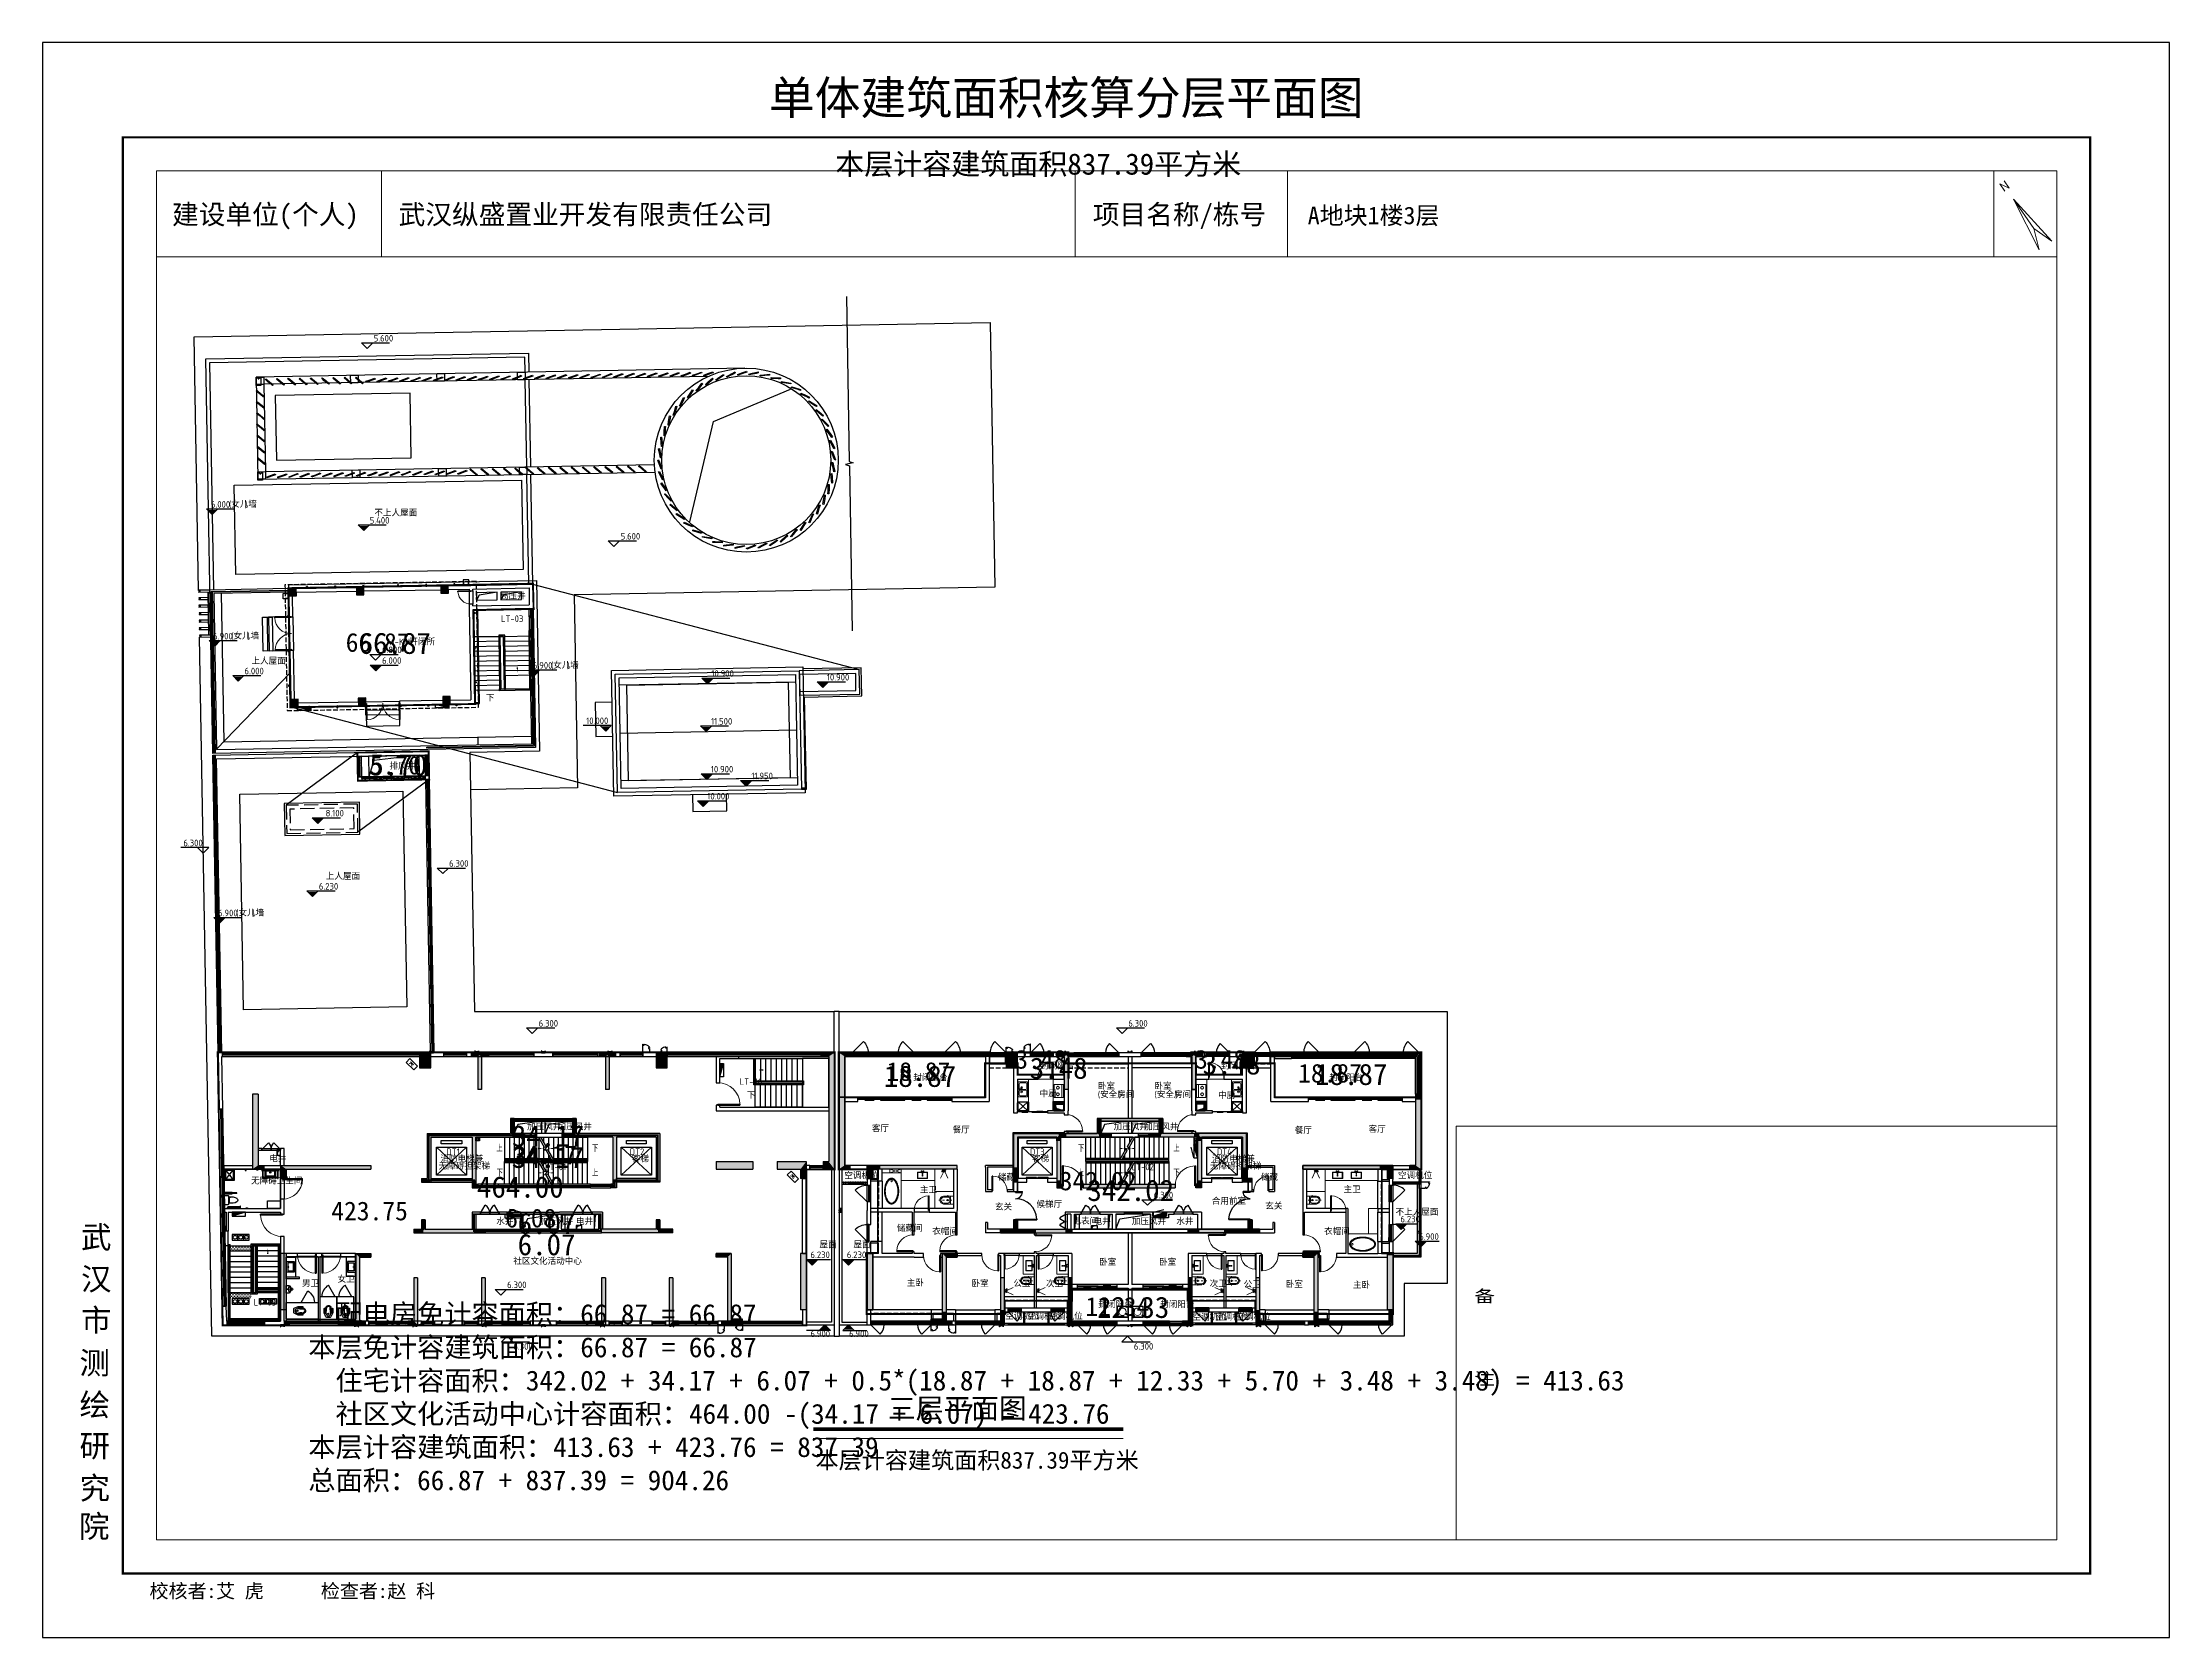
# Model space of a CAD drawing. Extents: x 512858 to 514372, y -232486 to -231710.
# Drawn here: x 513169.1 to 513282.5, y -231985.4 to -231900.5 of the extents above; entities that cross this region are included whole.
import ezdxf
from ezdxf.enums import TextEntityAlignment as Align

# ---------------------------------------------------------------- set-up
doc = ezdxf.new("R2010")
doc.units = 0
doc.header["$LTSCALE"] = 1000
for name, pattern in [('__DASH', [0.35, 0.25, -0.1]), ('B1+B2户型(2#3F右单元报审版）$0$__DASH', [0.35, 0.25, -0.1]), ('B1+B2户型(2#3F右单元报审版）$0$DASH', [0.35, 0.25, -0.1]), ('CACHE2', [0.1875, 0.125, -0.0625]), ('CONTINOUS', [0]), ('DASH', [0.35, 0.25, -0.1])]:
    doc.linetypes.add(name, pattern=pattern)
doc.layers.get('0').update_dxf_attribs({"color": 252})
for name, color, linetype in [('$0$A-METAL-E', 243, 'Continuous'), ('$计容结果', 7, 'Continuous'), ('$计算结果', 7, 'Continuous'), ('$面积结果', 7, 'Continuous'), ('0-铝板', 253, 'Continuous'), ('0水提弱电', 253, 'Continuous'), ('1-看线', 253, 'Continuous'), ('2#HXT-3F$0$A-ANNO-50-SYMB', 253, 'Continuous'), ('2#HXT-3F$0$A-ANNO-50-TXT', 253, 'Continuous'), ('2#HXT-3F$0$A-DOOR', 253, 'Continuous'), ('2#HXT-3F$0$A-FIRE-DOOR', 253, 'Continuous'), ('2#HXT-3F$0$A-HOLE-E', 253, 'Continuous'), ('2#HXT-3F$0$A-PATT-COLU', 253, 'Continuous'), ('2#HXT-3F$0$A-STAIR', 253, 'Continuous'), ('2#HXT-3F$0$A-STR-CONC-B', 253, 'Continuous'), ('2#HXT-3F$0$A-WALL-S', 253, 'Continuous'), ('2#HXT-3F$0$A-WINDOW', 253, 'Continuous'), ('2#HXT-3F$0$AA-DOOR_FIRE_TEXT', 253, 'Continuous'), ('6#-造型-1F（实施版）金属型材-METAL-S', 253, 'Continuous'), ('A-ANNO-100-DIM-E', 253, 'Continuous'), ('A-ANNO-100-SYMB', 253, 'Continuous'), ('A-ANNO-100-TXT', 252, 'Continuous'), ('A-ANNO-50-SYMB', 252, 'Continuous'), ('A-ANNO-50-TXT', 253, 'Continuous'), ('A-DOOR', 252, 'Continuous'), ('A-FIRE-DOOR', 252, 'Continuous'), ('A-GLAZ-E', 253, 'Continuous'), ('A-HOLE-E', 253, 'Continuous'), ('A-METAL-E', 253, 'Continuous'), ('A-PATT-COLU', 253, 'Continuous'), ('A-STAIR', 252, 'Continuous'), ('A-STR-CONC-B', 252, 'Continuous'), ('A-STR-CONC-C', 253, 'Continuous'), ('A-STR-CONC-E', 253, 'Continuous'), ('A-STR-CONC-H', 253, 'Continuous'), ('A-TECH-RAIN', 253, 'Continuous'), ('A-TECH-SANT', 253, 'Continuous'), ('A-WALL-E', 253, 'Continuous'), ('A-WALL-S', 252, 'Continuous'), ('A-WINDOW', 253, 'Continuous'), ('AA-洁具及厨具', 253, 'Continuous'), ('B1+B2户型(2#3F右单元报审版）$0$$0$AA-排烟道', 253, 'Continuous'), ('B1+B2户型(2#3F右单元报审版）$0$A-DOOR', 253, 'Continuous'), ('B1+B2户型(2#3F右单元报审版）$0$A-FIRE-DOOR', 253, 'Continuous'), ('B1+B2户型(2#3F右单元报审版）$0$A-HOLE-E', 253, 'Continuous'), ('B1+B2户型(2#3F右单元报审版）$0$A-METAL-E', 253, 'Continuous'), ('B1+B2户型(2#3F右单元报审版）$0$A-METAL-S', 253, 'Continuous'), ('B1+B2户型(2#3F右单元报审版）$0$A-PART-S', 253, 'Continuous'), ('B1+B2户型(2#3F右单元报审版）$0$A-PATT-COLU', 253, 'Continuous'), ('B1+B2户型(2#3F右单元报审版）$0$A-STR-CONC-B', 253, 'Continuous'), ('B1+B2户型(2#3F右单元报审版）$0$A-STR-CONC-C', 253, 'Continuous'), ('B1+B2户型(2#3F右单元报审版）$0$A-STR-CONC-E', 253, 'Continuous'), ('B1+B2户型(2#3F右单元报审版）$0$A-STR-CONC-H', 253, 'Continuous'), ('B1+B2户型(2#3F右单元报审版）$0$A-WALL-S', 253, 'Continuous'), ('B1+B2户型(2#3F右单元报审版）$0$A-WINDOW', 253, 'Continuous'), ('B1+B2户型(2#3F右单元报审版）$0$FURN', 253, 'Continuous'), ('B1+B2户型(2#3F右单元报审版）$0$ICDA方案_活动家具', 253, 'Continuous'), ('B1+B2户型(2#3F右单元报审版）$0$WALL', 253, 'Continuous'), ('LVTRY', 253, 'Continuous'), ('PUB_HATCH', 252, 'Continuous'), ('PUB_TEXT', 252, 'Continuous'), ('WINDOW', 252, 'Continuous'), ('建-空调', 253, 'DASH'), ('楼层注记', 7, 'Continuous'), ('洁具', 253, 'Continuous'), ('立面轮廓', 253, 'Continuous'), ('线脚', 253, 'Continuous'), ('降板', 253, 'Continuous'), ('面积-免计容-配电房-1', 79, 'Continuous')]:
    doc.layers.add(name, color=color, linetype=linetype)
for name, color, linetype, lineweight in [('B1+B2户型(2#3F右单元报审版）$0$AE-FURN-MOVE', 253, 'Continuous', 20), ('P-FIRE-FH', 252, 'Continuous', 25), ('图廓', 252, 'Continuous', 9), ('面积-计容-住宅-0.5', 1, 'Continuous', 0), ('面积-计容-住宅-1', 1, 'Continuous', 0), ('面积-计容-社区文化活动中心--1', 30, 'Continuous', 0), ('面积-计容-社区文化活动中心-1', 30, 'Continuous', 0)]:
    doc.layers.add(name, color=color, linetype=linetype, lineweight=lineweight)
doc.layers.add('打印图框', color=252, linetype='Continuous', plot=False)
doc.styles.add('2#HXT-3F$0$STANDARD', font='GBENOR', dxfattribs={"bigfont": 'GBCBIG'})
doc.styles.add('DIM_FONT', font='SIMPLEX', dxfattribs={"width": 0.7, "bigfont": 'GBCBIG'})
doc.styles.add('dw', font='simhei.ttf')
doc.styles.add('STYLE1', font='stylu.ttf')
doc.styles.add('tkhz1', font='txt.shx', dxfattribs={"width": 0.8, "bigfont": 'hztxt.shx'})
doc.styles.add('TYDG_02', font='TSSDENG.shx', dxfattribs={"width": 0.8, "bigfont": 'hztxt.shx'})
doc.styles.add('宋体', font='simsun.ttc', dxfattribs={"width": 0.7, "height": 10})

msp = doc.modelspace()

# ---------------------------------------------------------------- texts
at = {"layer": '$计容结果', "style": 'dw'}
msp.add_text('本层计容建筑面积837.39平方米', height=1.1331, dxfattribs=at).set_placement((513211.38, -231907.5))
at = {"layer": '$计算结果', "insert": (513183.31, -231972.69), "char_height": 1.0622, "width": 84.9814, "attachment_point": 4, "style": 'dw'}
msp.add_mtext('  配电房免计容面积：66.87 = 66.87\\P本层免计容建筑面积：66.87 = 66.87\\P  住宅计容面积：342.02 + 34.17 + 6.07 + 0.5*(18.87 + 18.87 + 12.33 + 5.70 + 3.48 + 3.48) = 413.63\\P  社区文化活动中心计容面积：464.00 -(34.17 + 6.07) = 423.76\\P本层计容建筑面积：413.63 + 423.76 = 837.39\\P总面积：66.87 + 837.39 = 904.26', dxfattribs=at)
at = {"layer": '$面积结果', "color": 1, "style": 'dw'}
for s, p in [('66.87', (513185.99, -231933.03)), ('5.70', (513186.56, -231939.51)), ('3.48', (513221.74, -231955.67)), ('3.48', (513230.95, -231955.44)), ('18.87', (513236.94, -231956)), ('18.87', (513213.97, -231956.1)), ('34.17', (513194.15, -231960.42)), ('342.02', (513224.81, -231962.18)), ('6.07', (513194.46, -231963.94)), ('12.33', (513225.32, -231968.41))]:
    msp.add_text(s, height=1.133, dxfattribs=at).set_placement(p)
at = {"layer": '$面积结果', "color": 30, "style": 'dw'}
for s, p in [('34.17', (513194.15, -231959.28)), ('464.00', (513192.29, -231962)), ('6.07', (513194.46, -231965.07))]:
    msp.add_text(s, height=1.133, dxfattribs=at).set_placement(p)
at = {"layer": 'A-ANNO-100-TXT', "color": 252, "style": 'TYDG_02'}
for s, height, p in [('不上人屋面', 0.338, (513186.83, -231925.7)), ('高压井', 0.338, (513193.52, -231930.12)), ('LT-03', 0.35, (513193.57, -231931.33)), ('A1-K1#', 0.35, (513187.44, -231932.57)), ('开闭所', 0.338, (513188.69, -231932.57)), ('上人屋面', 0.338, (513180.28, -231933.59)), ('排风井', 0.338, (513187.63, -231939.19)), ('上人屋面', 0.338, (513184.24, -231945.06)), ('封闭阳台', 0.338, (513222.3, -231955.16)), ('封闭阳台', 0.338, (513231.94, -231955.16)), ('LT-06', 0.35, (513206.29, -231955.99)), ('封闭阳台', 0.338, (513215.54, -231955.79)), ('卧室', 0.338, (513225.37, -231956.24)), ('卧室', 0.338, (513228.39, -231956.24)), ('封闭阳台', 0.338, (513237.7, -231955.79)), ('中厨', 0.338, (513222.27, -231956.65)), ('(', 0.35, (513225.37, -231956.69)), ('安全房间', 0.338, (513225.49, -231956.69)), (')', 0.35, (513226.47, -231956.69)), ('(', 0.35, (513228.39, -231956.69)), ('安全房间', 0.338, (513228.51, -231956.69)), (')', 0.35, (513229.49, -231956.69)), ('中厨', 0.338, (513231.78, -231956.74)), ('加压风井', 0.338, (513194.96, -231958.41)), ('加压风井', 0.338, (513196.59, -231958.41)), ('客厅', 0.338, (513213.33, -231958.5)), ('餐厅', 0.338, (513217.63, -231958.57)), ('加压风井', 0.338, (513226.21, -231958.41)), ('加压风井', 0.338, (513227.84, -231958.41)), ('餐厅', 0.338, (513235.86, -231958.6)), ('客厅', 0.338, (513239.79, -231958.54)), ('DT1', 0.35, (513190.66, -231959.73)), ('DT2', 0.35, (513200.43, -231959.73)), ('DT3', 0.35, (513221.75, -231959.73)), ('DT4', 0.35, (513231.71, -231959.73)), ('电井', 0.338, (513181.23, -231960.11)), ('无障碍担架梯', 0.338, (513190.25, -231960.5)), ('消防电梯兼', 0.338, (513190.35, -231960.12)), ('LT-01', 0.35, (513195.92, -231960.54)), ('客梯', 0.338, (513200.54, -231960.12)), ('客梯', 0.338, (513221.86, -231960.12)), ('LT-02', 0.35, (513227.17, -231960.54)), ('无障碍担架梯', 0.338, (513231.34, -231960.5)), ('消防电梯兼', 0.338, (513231.45, -231960.12)), ('无障碍卫生间', 0.338, (513180.26, -231961.29)), ('主卫', 0.338, (513215.89, -231961.77)), ('储藏', 0.338, (513220.04, -231961.1)), ('储藏', 0.338, (513234.05, -231961.1)), ('主卫', 0.338, (513238.46, -231961.75)), ('空调机位', 0.338, (513241.36, -231961, 0)), ('玄关', 0.338, (513219.89, -231962.68)), ('候梯厅', 0.338, (513222.1, -231962.54)), ('合用前室', 0.338, (513231.44, -231962.37)), ('玄关', 0.338, (513234.29, -231962.63)), ('不上人屋面', 0.338, (513241.23, -231962.95, 0)), ('水井', 0.338, (513193.32, -231963.45)), ('加压风井', 0.338, (513195.6, -231963.45)), ('电井', 0.338, (513197.57, -231963.45)), ('储藏间', 0.338, (513214.66, -231963.81)), ('衣帽间', 0.338, (513216.55, -231963.98)), ('电表间', 0.338, (513224.02, -231963.43)), ('电井', 0.338, (513225.15, -231963.45)), ('加压风井', 0.338, (513227.18, -231963.45)), ('水井', 0.338, (513229.55, -231963.45)), ('衣帽间', 0.338, (513237.42, -231963.98)), ('屋面', 0.338, (513210.54, -231964.69)), ('屋面', 0.338, (513212.35, -231964.69)), ('女卫', 0.338, (513184.87, -231966.53)), ('社区文化活动中心', 0.338, (513194.23, -231965.57)), ('卧室', 0.338, (513225.44, -231965.62)), ('卧室', 0.338, (513228.63, -231965.62)), ('男卫', 0.338, (513182.97, -231966.75)), ('主卧', 0.338, (513215.19, -231966.73)), ('卧室', 0.338, (513218.64, -231966.76)), ('公卫', 0.338, (513220.87, -231966.76, 0)), ('次卫', 0.338, (513222.61, -231966.77, 0)), ('次卫', 0.338, (513231.33, -231966.77, 0)), ('公卫', 0.338, (513233.14, -231966.81, 0)), ('卧室', 0.338, (513235.38, -231966.8)), ('主卧', 0.338, (513238.96, -231966.84)), ('LT-05', 0.35, (513180.4, -231967.75)), ('空调机位', 0.338, (513220.43, -231968.5)), ('空调机位', 0.338, (513221.58, -231968.5)), ('空调机位', 0.338, (513222.74, -231968.5)), ('封闭阳台', 0.338, (513225.4, -231967.88)), ('封闭阳台', 0.338, (513228.69, -231967.88)), ('空调机位', 0.338, (513230.41, -231968.55)), ('空调机位', 0.338, (513231.61, -231968.54)), ('空调机位', 0.338, (513232.75, -231968.54))]:
    msp.add_text(s, height=height, dxfattribs=at).set_placement(p)
at = {"layer": 'A-ANNO-50-TXT', "color": 252, "style": 'TYDG_02'}
for p in [(513192.77, -231935.56), (513206.67, -231956.73), (513179.61, -231964.31)]:
    msp.add_text('下', height=0.338, dxfattribs=at).set_placement(p)
at = {"layer": 'PUB_TEXT', "color": 253, "style": 'TYDG_02'}
for s, height, p in [('5.600', 0.35, (513186.79, -231916.39)), ('6.000', 0.35, (513178.12, -231925.24)), ('(', 0.35, (513179.08, -231925.24)), ('女儿墙', 0.338, (513179.2, -231925.24)), (')', 0.35, (513179.93, -231925.24)), ('5.400', 0.35, (513186.58, -231926.09)), ('5.600', 0.35, (513199.95, -231926.94)), ('6.900', 0.35, (513178.24, -231932.26)), ('(', 0.35, (513179.21, -231932.26)), ('女儿墙', 0.338, (513179.32, -231932.26)), (')', 0.35, (513180.06, -231932.26)), ('6.800', 0.35, (513187.23, -231932.99)), ('6.000', 0.35, (513187.24, -231933.56)), ('6.000', 0.35, (513179.91, -231934.12)), ('6.900', 0.35, (513195.27, -231933.82)), ('(', 0.35, (513196.24, -231933.82)), ('女儿墙', 0.338, (513196.35, -231933.82)), (')', 0.35, (513197.09, -231933.82)), ('10.900', 0.35, (513204.78, -231934.25)), ('10.900', 0.35, (513210.93, -231934.45)), ('10.000', 0.35, (513198.11, -231936.77)), ('11.500', 0.35, (513204.76, -231936.8)), ('10.900', 0.35, (513204.75, -231939.35)), ('11.950', 0.35, (513206.91, -231939.71)), ('10.000', 0.35, (513204.56, -231940.79)), ('8.100', 0.35, (513184.23, -231941.69)), ('6.300', 0.35, (513176.65, -231943.28)), ('6.300', 0.35, (513190.81, -231944.37)), ('6.230', 0.35, (513183.87, -231945.59)), ('6.900', 0.35, (513178.5, -231947.01)), ('(', 0.35, (513179.47, -231947.01)), ('女儿墙', 0.338, (513179.59, -231947.01)), (')', 0.35, (513180.32, -231947.01)), ('6.300', 0.35, (513195.58, -231952.89)), ('6.300', 0.35, (513226.99, -231952.89)), ('6.300', 0.35, (513228.35, -231962.04)), ('6.230', 0.35, (513241.49, -231963.32)), ('6.900', 0.35, (513242.49, -231964.25)), ('6.230', 0.35, (513210.06, -231965.22)), ('6.230', 0.35, (513212, -231965.22)), ('6.300', 0.35, (513193.9, -231966.82)), ('6.900', 0.35, (513210.06, -231969.43)), ('6.900', 0.35, (513212.12, -231969.43)), ('6.300', 0.35, (513194.23, -231970.1)), ('6.300', 0.35, (513227.29, -231970.1))]:
    msp.add_text(s, height=height, dxfattribs=at).set_placement(p)
at = {"layer": '图廓', "color": 0, "style": 'STYLE1'}
msp.add_text('单体建筑面积核算分层平面图', height=1.7864, dxfattribs=at).set_placement((513223.69, -231904.83), align=Align.BOTTOM_CENTER)
at = {"layer": '图廓', "color": 0, "linetype": 'ByBlock', "style": 'tkhz1'}
msp.add_text('N', height=0.476, rotation=34.5814, dxfattribs=at).set_placement((513273.53, -231907.91), align=Align.TOP_CENTER)
at = {"layer": '图廓', "color": 0, "linetype": 'ByBlock', "ltscale": 2, "style": 'tkhz1'}
msp.add_text('N', height=0.476, rotation=34.5814, dxfattribs=at).set_placement((513273.53, -231907.91), align=Align.TOP_CENTER)
at = {"layer": '图廓', "color": 0}
for s, height, style, p in [('建设单位(个人)', 1.042, 'dw', (513176.05, -231910.14)), ('武汉纵盛置业开发有限责任公司', 1.0421, 'dw', (513188.12, -231910.14)), ('项目名称/栋号', 1.042, 'dw', (513225.1, -231910.14)), ('A地块1楼3层', 0.936, 'dw', (513236.55, -231910.14)), (' 校核者:艾 虎      检查者:赵 科', 0.7443, '宋体', (513174.34, -231983.33))]:
    msp.add_text(s, height=height, dxfattribs=dict(at, style=style)).set_placement(p)
at = {"layer": '图廓', "color": 0, "linetype": 'Continuous', "style": 'STYLE1'}
for s, p in [('武', (513171.2, -231964.7)), ('汉', (513171.2, -231966.93)), ('市', (513171.2, -231969.12)), ('测', (513171.12, -231971.4)), ('绘', (513171.12, -231973.63)), ('研', (513171.12, -231975.82)), ('究', (513171.12, -231978.07)), ('院', (513171.09, -231980.11))]:
    msp.add_text(s, height=1.19, dxfattribs=at).set_placement(p)
at = {"layer": '图廓', "color": 0, "style": 'dw', "width": 1.25}
for s, p in [('备', (513245.42, -231967.57)), ('注', (513245.42, -231971.97))]:
    msp.add_text(s, height=0.643, dxfattribs=at).set_placement(p)
at = {"layer": '图廓', "color": 7, "style": 'dw'}
msp.add_text('本层计容建筑面积837.39平方米', height=0.9022, dxfattribs=at).set_placement((513210.33, -231976.44))
at = {"layer": '楼层注记', "style": 'dw'}
msp.add_text('三层平面图', height=1.083, dxfattribs=at).set_placement((513214.19, -231973.77))
at = {"layer": '面积-免计容-配电房-1', "color": 1, "ltscale": 0.005, "style": 'dw'}
msp.add_text('66.87', height=1, dxfattribs=at).set_placement((513185.3, -231932.92))
at = {"layer": '面积-计容-住宅-0.5', "linetype": 'DASH', "ltscale": 3, "style": 'dw'}
msp.add_text('5.70', height=1, dxfattribs=at).set_placement((513186.58, -231939.46))
at = {"layer": '面积-计容-住宅-1', "style": 'dw'}
for s, p in [('18.87', (513214.11, -231955.78)), ('3.48', (513220.97, -231955.13)), ('3.48', (513230.55, -231955.13)), ('18.87', (513236.04, -231955.87)), ('34.17', (513194.22, -231960.22)), ('342.02', (513223.34, -231961.61)), ('6.08', (513193.8, -231963.59)), ('12.34', (513224.71, -231968.3))]:
    msp.add_text(s, height=1, dxfattribs=at).set_placement(p)
at = {"layer": '面积-计容-社区文化活动中心-1', "ltscale": 3, "style": 'dw'}
msp.add_text('423.75', height=1, dxfattribs=at).set_placement((513184.53, -231963.21))

# ---------------------------------------------------------------- blocks, each defined once
blk = doc.blocks.new('1新492#HXT-3F$0$$TWTSYS$00000508')
for p, q in [((-0.5, 0.5), (0.32, 1.22)), ((-0.5, 0.5), (-0.5, -0.5)), ((-0.5, -0.5), (0.5, 0.5)), ((0.5, 0.5), (-0.5, 0.5)), ((0.5, -0.5), (0.5, 0.5)), ((-0.5, -0.5), (0.5, -0.5))]:
    blk.add_line(p, q)
blk.add_solid([(0.5, -0.5), (0.5, 0.5), (-0.5, -0.5)])
blk = doc.blocks.new('1新502#HXT-3F$0$$WINLIB2D$00000039')
at = {"color": 0}
for points in [[(-0.5, 0.5), (-0.5, -0.5)], [(0.5, 0.5), (-0.5, 0.5)], [(-0.5, 0.17), (0.5, 0.17)], [(-0.45, -0.17), (-0.5, 0.08)], [(-0.38, -0.17), (-0.45, 0.17)], [(-0.32, -0.17), (-0.38, 0.17)], [(-0.25, -0.17), (-0.31, 0.17)], [(-0.18, -0.17), (-0.24, 0.17)], [(-0.11, -0.17), (-0.18, 0.17)], [(-0.04, -0.17), (-0.11, 0.17)], [(0.02, -0.17), (-0.04, 0.17)], [(0.09, -0.17), (0.03, 0.17)], [(0.16, -0.17), (0.1, 0.17)], [(0.23, -0.17), (0.16, 0.17)], [(0.3, -0.17), (0.23, 0.17)], [(0.36, -0.17), (0.3, 0.17)], [(0.43, -0.17), (0.37, 0.17)], [(0.5, -0.17), (0.44, 0.17)], [(0.5, -0.5), (0.5, 0.5)], [(-0.5, -0.17), (0.5, -0.17)], [(0.5, -0.5), (-0.5, -0.5)]]:
    blk.add_lwpolyline(points, dxfattribs=at)
blk = doc.blocks.new('1新482#HXT-3F$0$$DorLib2D$00000231')
at = {"color": 0}
for p, q in [((-0.5, 0), (-0.25, 0.43)), ((0.5, 0), (0.25, 0.43))]:
    blk.add_line(p, q, dxfattribs=at)
for centre, start, end in [((-0.5, 0), 0, 60), ((0.5, 0), 120, 180)]:
    blk.add_arc(centre, 0.5, start, end, dxfattribs=at)
blk = doc.blocks.new('1新452#HXT-3F$0$$DorLib2D$00000001')
for p, q in [((0.45, 0.975), (0.5, 0.975)), ((0.45, 0), (0.45, 0.975)), ((0.5, 0), (0.45, 0)), ((0.5, 0), (0.5, 0.975))]:
    blk.add_line(p, q)
at = {"lineweight": 13}
blk.add_arc((0.475, 0), 0.975, 91.46928, 180, dxfattribs=at)
blk = doc.blocks.new('1新462#HXT-3F$0$$DorLib2D$00000127')
at = {"color": 0}
for points in [[(-0.53, 0.79), (-0.53, 0.69)], [(-0.03, 0.79), (-0.53, 0.79)], [(-0.03, 0.69), (-0.53, 0.69)], [(0.5, 0.5), (-0.5, 0.5)], [(-0.03, 0.79), (-0.03, 0.69)], [(0.53, 0.79), (0.03, 0.79)], [(0.03, 0.79), (0.03, 0.69)], [(0.53, 0.69), (0.03, 0.69)], [(0.53, 0.79), (0.53, 0.69)]]:
    blk.add_lwpolyline(points, dxfattribs=at)
blk = doc.blocks.new('1新472#HXT-3F$0$$DorLib2D$00000225')
at = {"color": 0}
for p, q in [((-0.5, 0), (-0.5, 0.252)), ((-0.475, 0.252), (-0.5, 0.252)), ((-0.475, 0), (-0.475, 0.252)), ((0.475, -0.001), (0.475, 0.752)), ((0.475, 0.752), (0.5, 0.752)), ((0.5, -0.001), (0.5, 0.752)), ((-0.475, 0), (-0.5, 0)), ((0.475, -0.001), (0.5, -0.001))]:
    blk.add_line(p, q, dxfattribs=at)
for centre, radius, start, end in [((-0.501, 0.003), 0.251, 359.78987, 84.09744), ((0.505, -0.002), 0.755, 92.24927, 179.72377)]:
    blk.add_arc(centre, radius, start, end, dxfattribs=at)
blk = doc.blocks.new('1新442#HXT-3F')
at = {"layer": '2#HXT-3F$0$A-PATT-COLU'}
for points in [[(-152257, -999471), (-152457, -999271), (-152457, -1001671), (-152257, -1001871)], [(-152457, -999271), (-152257, -999471), (-150057, -999471), (-149957, -999404), (-149957, -999271)], [(-149957, -999404), (-149857, -999471), (-147907, -999471), (-147907, -999338), (-148007, -999271), (-149957, -999271)], [(-148007, -998471), (-148007, -999271), (-147907, -999338), (-147807, -999271), (-147807, -998471)], [(-147907, -999338), (-147907, -999471), (-147257, -999471), (-147257, -999271), (-147807, -999271)], [(-144607, -999338), (-144707, -999271), (-145257, -999271), (-145257, -999471), (-144607, -999471)], [(-144707, -998471), (-144707, -999271), (-144607, -999338), (-144507, -999271), (-144507, -998471)], [(-142457, -999404), (-142457, -999271), (-144507, -999271), (-144607, -999338), (-144607, -999471), (-142557, -999471)], [(-140257, -999471), (-140057, -999271), (-142457, -999271), (-142457, -999404), (-142357, -999471)], [(-140057, -999271), (-140257, -999471), (-140257, -1001771), (-140057, -1001771)], [(-121207, -999271), (-121007, -999471), (-118907, -999471), (-118807, -999404), (-118807, -999271)], [(-121007, -999471), (-121207, -999271), (-121207, -1001771), (-121007, -1001771)], [(-118807, -999404), (-118707, -999471), (-116657, -999471), (-116657, -999338), (-116757, -999271), (-118807, -999271)], [(-116757, -998471), (-116757, -998571), (-116557, -998571), (-116557, -998471)], [(-116557, -998571), (-116757, -998571), (-116757, -999271), (-116657, -999338), (-116557, -999271)], [(-116657, -999338), (-116657, -999471), (-116007, -999471), (-116007, -999271), (-116557, -999271)], [(-113357, -999338), (-113457, -999271), (-114007, -999271), (-114007, -999471), (-113357, -999471)], [(-113457, -998471), (-113457, -998571), (-113257, -998571), (-113257, -998471)], [(-113257, -998571), (-113457, -998571), (-113457, -999271), (-113357, -999338), (-113257, -999271)], [(-111307, -999404), (-111307, -999271), (-113257, -999271), (-113357, -999338), (-113357, -999471), (-111407, -999471)], [(-109007, -999471), (-108807, -999271), (-111307, -999271), (-111307, -999404), (-111207, -999471)], [(-108807, -999271), (-109007, -999471), (-109007, -1001871), (-108807, -1001671)], [(-149957, -999404), (-150057, -999471), (-150057, -1001771), (-149857, -1001771), (-149857, -999471)], [(-142457, -999404), (-142557, -999471), (-142557, -1001971), (-142357, -1002171), (-142357, -999471)], [(-118807, -999404), (-118907, -999471), (-118907, -1001771), (-118707, -1001771), (-118707, -999471)], [(-111307, -999404), (-111407, -999471), (-111407, -1001771), (-111207, -1001771), (-111207, -999471)], [(-152757, -1001871), (-152257, -1001871), (-152457, -1001671), (-152757, -1001671)], [(-149857, -1001771), (-150057, -1001771), (-150057, -1002171), (-149857, -1001971)], [(-149857, -1001971), (-150057, -1002171), (-149757, -1002171), (-149757, -1001971)], [(-143757, -1001971), (-148657, -1001971), (-148657, -1002171), (-143757, -1002171)], [(-142357, -1002171), (-142557, -1001971), (-142657, -1001971), (-142657, -1002171)], [(-140057, -1001771), (-140257, -1001771), (-140257, -1001871), (-140057, -1001871)], [(-121007, -1001771), (-121207, -1001771), (-121207, -1001871), (-121007, -1001871)], [(-118707, -1001771), (-118907, -1001771), (-118907, -1002171), (-118707, -1001971)], [(-118707, -1001971), (-118907, -1002171), (-118607, -1002171), (-118607, -1001971)], [(-117507, -1002171), (-112607, -1002171), (-112607, -1001971), (-117507, -1001971)], [(-111207, -1002171), (-111407, -1001971), (-111507, -1001971), (-111507, -1002171)], [(-111207, -1001771), (-111407, -1001771), (-111407, -1001971), (-111207, -1002171)], [(-108507, -1001671), (-108807, -1001671), (-109007, -1001871), (-108507, -1001871)], [(-152757, -1003871), (-152757, -1004371), (-152657, -1004438), (-152557, -1004371), (-152557, -1003871)], [(-140257, -1003871), (-140257, -1004371), (-140157, -1004438), (-140057, -1004371), (-140057, -1003871)], [(-121207, -1003871), (-121207, -1004371), (-121107, -1004438), (-121007, -1004371), (-121007, -1003871)], [(-108707, -1003871), (-108707, -1004371), (-108607, -1004438), (-108507, -1004371), (-108507, -1003871)], [(-153157, -1004571), (-152657, -1004571), (-152657, -1004438), (-152757, -1004371), (-153157, -1004371)], [(-152657, -1004438), (-152657, -1004571), (-149957, -1004571), (-149957, -1004371), (-152557, -1004371)], [(-149957, -1004371), (-149957, -1004571), (-149357, -1004571), (-149357, -1004371)], [(-140157, -1004438), (-140257, -1004371), (-143157, -1004371), (-143157, -1004571), (-140157, -1004571)], [(-139357, -1004371), (-140057, -1004371), (-140157, -1004438), (-140157, -1004571), (-139357, -1004571)], [(-121907, -1004571), (-121107, -1004571), (-121107, -1004438), (-121207, -1004371), (-121907, -1004371)], [(-121107, -1004438), (-121107, -1004571), (-118457, -1004571), (-118457, -1004371), (-121007, -1004371)], [(-118457, -1004371), (-118457, -1004571), (-118107, -1004571), (-118107, -1004371)], [(-111307, -1004571), (-111307, -1004371), (-111907, -1004371), (-111907, -1004571)], [(-108607, -1004438), (-108707, -1004371), (-111307, -1004371), (-111307, -1004571), (-108607, -1004571)], [(-108107, -1004371), (-108507, -1004371), (-108607, -1004438), (-108607, -1004571), (-108107, -1004571)]]:
    blk.add_hatch(color=256, dxfattribs=at).paths.add_polyline_path(points)
at = {"layer": '2#HXT-3F$0$A-ANNO-50-SYMB', "elevation": 0}
for points in [[(-148457, -1000071, 0, 0, 0), (-146247, -1000071, 0, 80, 0), (-146547, -1000071, 0, 0, 0)], [(-143777, -1000071, 0, 0, 0), (-145987, -1000071, 0, 80, 0), (-145687, -1000071, 0, 0, 0)], [(-117487, -1000071, 0, 0, 0), (-115277, -1000071, 0, 80, 0), (-115577, -1000071, 0, 0, 0)], [(-112807, -1000071, 0, 0, 0), (-115017, -1000071, 0, 80, 0), (-114717, -1000071, 0, 0, 0)], [(-148457, -1001371, 0, 0, 0), (-146247, -1001371, 0, 80, 0), (-146547, -1001371, 0, 0, 0)], [(-143777, -1001371, 0, 0, 0), (-145987, -1001371, 0, 80, 0), (-145687, -1001371, 0, 0, 0)], [(-117487, -1001371, 0, 0, 0), (-115277, -1001371, 0, 80, 0), (-115577, -1001371, 0, 0, 0)], [(-112807, -1001371, 0, 0, 0), (-115017, -1001371, 0, 80, 0), (-114717, -1001371, 0, 0, 0)]]:
    blk.add_lwpolyline(points, format="xyseb", dxfattribs=at)
at = {"layer": '2#HXT-3F$0$A-DOOR'}
for p, q in [((-149607, -1003471), (-148607, -1003471)), ((-149607, -1003571), (-148607, -1003571)), ((-144657, -1003471), (-143657, -1003471)), ((-144657, -1003571), (-143657, -1003571)), ((-118457, -1003571), (-118457, -1004371)), ((-118357, -1003571), (-118357, -1004371)), ((-116607, -1003471), (-117607, -1003471)), ((-116607, -1003571), (-117607, -1003571)), ((-111657, -1003471, 0), (-112657, -1003471, 0)), ((-111657, -1003571, 0), (-112657, -1003571, 0))]:
    blk.add_line(p, q, dxfattribs=at)
at = {"layer": '2#HXT-3F$0$A-HOLE-E'}
for points in [[(-147807, -998621), (-146357, -998621), (-146357, -999271), (-147807, -999271)], [(-146157, -998621), (-144707, -998621), (-144707, -999271), (-146157, -999271)], [(-116557, -998621), (-115107, -998621), (-115107, -999271), (-116557, -999271)], [(-114907, -998621), (-113457, -998621), (-113457, -999271), (-114907, -999271)], [(-147357, -1003571), (-145507, -1003571), (-145507, -1004371), (-147357, -1004371)], [(-145307, -1004371), (-145107, -1004371), (-145107, -1003571), (-145307, -1003571)], [(-143557, -1004371), (-143307, -1004371), (-143307, -1003571), (-143557, -1003571)], [(-117707, -1004371), (-117957, -1004371), (-117957, -1003571), (-117707, -1003571)], [(-115957, -1004371), (-116157, -1004371), (-116157, -1003571), (-115957, -1003571)], [(-113907, -1003571), (-115757, -1003571), (-115757, -1004371), (-113907, -1004371)], [(-144507, -1004371), (-144207, -1004371), (-144207, -1004171), (-144507, -1004171)], [(-116757, -1004371), (-117057, -1004371), (-117057, -1004171), (-116757, -1004171)]]:
    blk.add_lwpolyline(points, close=True, dxfattribs=at)
for points in [[(-146357, -998621), (-147617, -998800), (-147807, -999271)], [(-144707, -998621), (-145967, -998800), (-146157, -999271)], [(-115107, -998621), (-116367, -998800), (-116557, -999271)], [(-113457, -998621), (-114717, -998800), (-114907, -999271)], [(-145507, -1003571), (-147107, -1003812), (-147357, -1004371)], [(-145107, -1003571), (-145252, -1003628), (-145307, -1004371)], [(-143307, -1003571), (-143502, -1003628), (-143557, -1004371)], [(-117707, -1003571), (-117902, -1003628), (-117957, -1004371)], [(-115957, -1003571), (-116102, -1003628), (-116157, -1004371)], [(-115757, -1004371), (-115549, -1003812), (-113907, -1003571)], [(-144207, -1004171), (-144453, -1004228), (-144507, -1004371)], [(-116757, -1004171), (-117003, -1004228), (-117057, -1004371)]]:
    blk.add_lwpolyline(points, dxfattribs=at)
at = {"layer": '2#HXT-3F$0$A-STAIR'}
for p, q in [((-151957, -1001496), (-151957, -999996)), ((-151957, -999996), (-150357, -999996)), ((-150357, -999996), (-151957, -1001496)), ((-150357, -1001496), (-151957, -999996)), ((-151707, -999821), (-151707, -999646)), ((-151707, -999646), (-150607, -999646)), ((-150607, -999821), (-151707, -999821)), ((-150607, -999646), (-150607, -999821)), ((-150357, -999996), (-150357, -1001496)), ((-148327, -999471), (-146521, -999471)), ((-148327, -999471), (-148327, -1000611)), ((-148067, -999471), (-148067, -1000611)), ((-147807, -999471), (-147807, -1000611)), ((-147547, -999471), (-147547, -1000611)), ((-147287, -999471), (-147287, -1000611)), ((-147027, -999471), (-147027, -1000611)), ((-146767, -999471), (-146767, -1000611)), ((-146521, -999471), (-146212, -1000007)), ((-146507, -999495), (-146507, -1000611)), ((-146406, -999471), (-143907, -999471)), ((-146406, -999471), (-146112, -999980)), ((-146247, -999471), (-146247, -999746)), ((-146247, -999946), (-146247, -1000611)), ((-146212, -1000007), (-146040, -999960)), ((-146040, -999960), (-146212, -1000166)), ((-146212, -1000166), (-146032, -1000118)), ((-146132, -1000145), (-145828, -1000671)), ((-146032, -1000118), (-145713, -1000671)), ((-145987, -999471), (-145987, -1000196)), ((-145987, -1000396), (-145987, -1000611)), ((-145727, -999471), (-145727, -1000611)), ((-145467, -999471), (-145467, -1000611)), ((-145207, -999471), (-145207, -1000611)), ((-144947, -999471), (-144947, -1000611)), ((-144687, -999471), (-144687, -1000611)), ((-144427, -999471), (-144427, -1000611)), ((-144167, -999471), (-144167, -1000611)), ((-143907, -999471), (-143907, -1000611)), ((-142107, -1001496), (-142107, -999996)), ((-142107, -999996), (-140507, -999996)), ((-140507, -999996), (-142107, -1001496)), ((-140507, -1001496), (-142107, -999996)), ((-141832, -999821), (-141832, -999646)), ((-141832, -999646), (-140782, -999646)), ((-140782, -999821), (-141832, -999821)), ((-140782, -999646), (-140782, -999821)), ((-140507, -999996), (-140507, -1001496)), ((-120757, -1001496), (-120757, -999996)), ((-120757, -999996), (-119157, -999996)), ((-119157, -999996), (-120757, -1001496)), ((-119157, -1001496), (-120757, -999996)), ((-120482, -999821), (-120482, -999646)), ((-120482, -999646), (-119432, -999646)), ((-119432, -999821), (-120482, -999821)), ((-119432, -999646), (-119432, -999821)), ((-119157, -999996), (-119157, -1001496)), ((-114858, -999471), (-117357, -999471)), ((-117357, -1000611), (-117357, -999471)), ((-117097, -1000611), (-117097, -999471)), ((-116837, -1000611), (-116837, -999471)), ((-116577, -1000611), (-116577, -999471)), ((-116317, -1000611), (-116317, -999471)), ((-116057, -1000611), (-116057, -999471)), ((-115797, -1000611), (-115797, -999471)), ((-115551, -1000671), (-115228, -1000112)), ((-115537, -1000611), (-115537, -999471)), ((-115436, -1000671), (-115155, -1000185)), ((-115155, -1000185), (-115281, -1000059)), ((-115281, -1000059), (-115017, -1000106)), ((-115277, -1000056), (-115277, -999471)), ((-115277, -1000196), (-115277, -1000064)), ((-115277, -1000611), (-115277, -1000396)), ((-115149, -999974), (-114858, -999471)), ((-115017, -1000106), (-115149, -999974)), ((-115075, -1000047), (-114743, -999471)), ((-115017, -999746), (-115017, -999471)), ((-115017, -1000105), (-115017, -999946)), ((-115017, -1000611), (-115017, -1000106)), ((-114757, -1000611), (-114757, -999495)), ((-112937, -999471), (-114743, -999471)), ((-114497, -1000611), (-114497, -999471)), ((-114237, -1000611), (-114237, -999471)), ((-113977, -1000611), (-113977, -999471)), ((-113717, -1000611), (-113717, -999471)), ((-113457, -1000611), (-113457, -999471)), ((-113197, -1000611), (-113197, -999471)), ((-112937, -1000611), (-112937, -999471)), ((-110907, -1001496), (-110907, -999996)), ((-110907, -999996), (-109307, -999996)), ((-109307, -999996), (-110907, -1001496)), ((-109307, -1001496), (-110907, -999996)), ((-110657, -999821), (-110657, -999646)), ((-110657, -999646), (-109557, -999646)), ((-109557, -999821), (-110657, -999821)), ((-109557, -999646), (-109557, -999821)), ((-109307, -999996), (-109307, -1001496)), ((-150357, -1001496), (-151957, -1001496)), ((-148327, -1000611), (-148327, -1000671)), ((-148327, -1000611), (-145863, -1000611)), ((-148327, -1000611), (-148327, -1000671)), ((-148327, -1000671), (-145828, -1000671)), ((-148327, -1000671), (-145828, -1000671)), ((-146521, -1000771), (-148327, -1000771)), ((-148327, -1000831), (-148327, -1000771)), ((-146521, -1000771), (-148327, -1000771)), ((-148327, -1000831), (-148327, -1000771)), ((-148327, -1001971), (-148327, -1000831)), ((-146486, -1000831), (-148327, -1000831)), ((-148067, -1001971), (-148067, -1000831)), ((-147807, -1001971), (-147807, -1000831)), ((-147547, -1001971), (-147547, -1000831)), ((-147287, -1001971), (-147287, -1000831)), ((-147027, -1001971), (-147027, -1000831)), ((-146767, -1001971), (-146767, -1000831)), ((-146202, -1001324), (-146521, -1000771)), ((-146507, -1001971), (-146507, -1000831)), ((-143907, -1000771), (-146406, -1000771)), ((-146102, -1001297), (-146406, -1000771)), ((-143907, -1000771), (-146406, -1000771)), ((-143907, -1000831), (-146371, -1000831)), ((-146247, -1001046), (-146247, -1000831)), ((-146247, -1001971), (-146247, -1001246)), ((-146022, -1001275), (-146202, -1001324)), ((-146194, -1001481), (-146022, -1001275)), ((-146022, -1001435), (-146194, -1001481)), ((-145828, -1001971), (-146122, -1001462)), ((-145713, -1001971), (-146022, -1001435)), ((-145987, -1001496), (-145987, -1000831)), ((-145747, -1000611), (-143907, -1000611)), ((-145727, -1001946), (-145727, -1000831)), ((-145713, -1000671), (-143907, -1000671)), ((-145713, -1000671), (-143907, -1000671)), ((-145467, -1001971), (-145467, -1000831)), ((-145207, -1001971), (-145207, -1000831)), ((-144947, -1001971), (-144947, -1000831)), ((-144687, -1001971), (-144687, -1000831)), ((-144427, -1001971), (-144427, -1000831)), ((-144167, -1001971), (-144167, -1000831)), ((-143907, -1000611), (-143907, -1000671)), ((-143907, -1000611), (-143907, -1000671)), ((-143907, -1000831), (-143907, -1000771)), ((-143907, -1000831), (-143907, -1000771)), ((-143907, -1001971), (-143907, -1000831)), ((-140507, -1001496), (-142107, -1001496)), ((-119157, -1001496), (-120757, -1001496)), ((-117357, -1000671), (-117357, -1000611)), ((-115516, -1000611), (-117357, -1000611)), ((-117357, -1000671), (-117357, -1000611)), ((-115551, -1000671), (-117357, -1000671)), ((-115551, -1000671), (-117357, -1000671)), ((-117357, -1000771), (-114858, -1000771)), ((-117357, -1000771), (-117357, -1000831)), ((-117357, -1000771), (-114858, -1000771)), ((-117357, -1000771), (-117357, -1000831)), ((-117357, -1000831), (-117357, -1001971)), ((-117357, -1000831), (-114893, -1000831)), ((-117097, -1000831), (-117097, -1001971)), ((-116837, -1000831), (-116837, -1001971)), ((-116577, -1000831), (-116577, -1001971)), ((-116317, -1000831), (-116317, -1001971)), ((-116057, -1000831), (-116057, -1001971)), ((-115797, -1000831), (-115797, -1001971)), ((-115219, -1001395), (-115551, -1001971)), ((-115537, -1000831), (-115537, -1001946)), ((-112937, -1000671), (-115436, -1000671)), ((-112937, -1000671), (-115436, -1000671)), ((-115145, -1001468), (-115436, -1001971)), ((-112937, -1000611), (-115401, -1000611)), ((-115277, -1000831), (-115277, -1001336)), ((-115277, -1001336), (-115277, -1001496)), ((-115012, -1001383), (-115277, -1001336)), ((-115277, -1001336), (-115145, -1001468)), ((-114858, -1000771), (-115139, -1001257)), ((-115139, -1001257), (-115012, -1001383)), ((-114743, -1000771), (-115065, -1001330)), ((-115017, -1000831), (-115017, -1001046)), ((-115017, -1001246), (-115017, -1001378)), ((-115017, -1001386), (-115017, -1001971)), ((-114777, -1000831), (-112937, -1000831)), ((-114757, -1000831), (-114757, -1001971)), ((-114743, -1000771), (-112937, -1000771)), ((-114743, -1000771), (-112937, -1000771)), ((-114497, -1000831), (-114497, -1001971)), ((-114237, -1000831), (-114237, -1001971)), ((-113977, -1000831), (-113977, -1001971)), ((-113717, -1000831), (-113717, -1001971)), ((-113457, -1000831), (-113457, -1001971)), ((-113197, -1000831), (-113197, -1001971)), ((-112937, -1000671), (-112937, -1000611)), ((-112937, -1000671), (-112937, -1000611)), ((-112937, -1000771), (-112937, -1000831)), ((-112937, -1000771), (-112937, -1000831)), ((-112937, -1000831), (-112937, -1001971)), ((-109307, -1001496), (-110907, -1001496)), ((-145828, -1001971), (-148327, -1001971)), ((-145987, -1001971), (-145987, -1001696)), ((-143907, -1001971), (-145713, -1001971)), ((-117357, -1001971), (-115551, -1001971)), ((-115436, -1001971), (-112937, -1001971)), ((-115277, -1001696), (-115277, -1001971))]:
    blk.add_line(p, q, dxfattribs=at)
at = {"layer": '2#HXT-3F$0$A-STR-CONC-B'}
for p, q in [((-152457, -999271), (-152457, -1001671)), ((-152457, -999271), (-149957, -999271)), ((-149957, -999271), (-148007, -999271)), ((-148007, -998471), (-148007, -999271)), ((-147807, -998471), (-148007, -998471)), ((-147807, -998471), (-147807, -999271)), ((-147807, -999271), (-147257, -999271)), ((-147257, -999271), (-147257, -999471)), ((-144707, -999271), (-145257, -999271)), ((-145257, -999471), (-145257, -999271)), ((-144707, -998471), (-144707, -999271)), ((-144507, -998471), (-144707, -998471)), ((-144507, -998471), (-144507, -999271)), ((-142457, -999271), (-144507, -999271)), ((-140057, -999271), (-142457, -999271)), ((-140057, -999271), (-140057, -1001771)), ((-121207, -999271), (-118807, -999271)), ((-121207, -999271), (-121207, -1001771)), ((-118807, -999271), (-116757, -999271)), ((-116757, -998471), (-116757, -998571)), ((-116557, -998471), (-116757, -998471)), ((-116757, -998571), (-116757, -999271)), ((-116557, -998471), (-116557, -998571)), ((-116557, -998571), (-116557, -999271)), ((-116557, -999271), (-116007, -999271)), ((-116007, -999271), (-116007, -999471)), ((-113457, -999271), (-114007, -999271)), ((-114007, -999471), (-114007, -999271)), ((-113457, -998471), (-113457, -998571)), ((-113257, -998471), (-113457, -998471)), ((-113457, -998571), (-113457, -999271)), ((-113257, -998471), (-113257, -998571)), ((-113257, -998571), (-113257, -999271)), ((-111307, -999271), (-113257, -999271)), ((-108807, -999271), (-111307, -999271)), ((-108807, -999271), (-108807, -1001671)), ((-152257, -999471), (-152257, -1001871)), ((-152257, -999471), (-150057, -999471)), ((-150057, -999471), (-150057, -1001771)), ((-149857, -999471), (-149857, -1001771)), ((-149857, -999471), (-147907, -999471)), ((-147907, -999471), (-147257, -999471)), ((-144607, -999471), (-145257, -999471)), ((-142557, -999471), (-144607, -999471)), ((-142557, -999471), (-142557, -1001971)), ((-142357, -999471), (-142357, -1002171)), ((-140257, -999471), (-142357, -999471)), ((-140257, -999471), (-140257, -1001771)), ((-121007, -999471), (-118907, -999471)), ((-121007, -999471), (-121007, -1001771)), ((-118907, -999471), (-118907, -1001771)), ((-118707, -999471), (-118707, -1001771)), ((-118707, -999471), (-116657, -999471)), ((-116657, -999471), (-116007, -999471)), ((-113357, -999471), (-114007, -999471)), ((-111407, -999471), (-113357, -999471)), ((-111407, -999471), (-111407, -1001771)), ((-109007, -999471), (-111207, -999471)), ((-111207, -999471), (-111207, -1001771)), ((-109007, -999471), (-109007, -1001871)), ((-152757, -1001671), (-152457, -1001671)), ((-152757, -1001671), (-152757, -1001871)), ((-152757, -1001871), (-152257, -1001871)), ((-150057, -1001771), (-150057, -1002171)), ((-150057, -1002171), (-149757, -1002171)), ((-149857, -1001771), (-149857, -1001971)), ((-149857, -1001971), (-149757, -1001971)), ((-149757, -1001971), (-149757, -1002171)), ((-143757, -1001971), (-148657, -1001971)), ((-148657, -1002171), (-148657, -1001971)), ((-143757, -1002171), (-148657, -1002171)), ((-143757, -1002171), (-143757, -1001971)), ((-142557, -1001971), (-142657, -1001971)), ((-142657, -1002171), (-142657, -1001971)), ((-142357, -1002171), (-142657, -1002171)), ((-140257, -1001771), (-140257, -1001871)), ((-140057, -1001871), (-140257, -1001871)), ((-140057, -1001771), (-140057, -1001871)), ((-121207, -1001771), (-121207, -1001871)), ((-121007, -1001871), (-121207, -1001871)), ((-121007, -1001771), (-121007, -1001871)), ((-118907, -1001771), (-118907, -1002171)), ((-118907, -1002171), (-118607, -1002171)), ((-118707, -1001771), (-118707, -1001971)), ((-118707, -1001971), (-118607, -1001971)), ((-118607, -1001971), (-118607, -1002171)), ((-117507, -1001971), (-112607, -1001971)), ((-117507, -1001971), (-117507, -1002171)), ((-117507, -1002171), (-112607, -1002171)), ((-112607, -1001971), (-112607, -1002171)), ((-111407, -1001971), (-111507, -1001971)), ((-111507, -1002171), (-111507, -1001971)), ((-111207, -1002171), (-111507, -1002171)), ((-111407, -1001771), (-111407, -1001971)), ((-111207, -1001771), (-111207, -1002171)), ((-108507, -1001871), (-109007, -1001871)), ((-108507, -1001671), (-108807, -1001671)), ((-108507, -1001871), (-108507, -1001671)), ((-152757, -1003871), (-152757, -1004371)), ((-152557, -1003871), (-152757, -1003871)), ((-152557, -1003871), (-152557, -1004371)), ((-140257, -1003871), (-140257, -1004371)), ((-140057, -1003871), (-140257, -1003871)), ((-140057, -1003871), (-140057, -1004371)), ((-121207, -1003871), (-121207, -1004371)), ((-121007, -1003871), (-121207, -1003871)), ((-121007, -1003871), (-121007, -1004371)), ((-108707, -1003871), (-108707, -1004371)), ((-108507, -1003871), (-108707, -1003871)), ((-108507, -1003871), (-108507, -1004371)), ((-153157, -1004371), (-152757, -1004371)), ((-153157, -1004371), (-153157, -1004571)), ((-153157, -1004571), (-152657, -1004571)), ((-152657, -1004571), (-149957, -1004571)), ((-152557, -1004371), (-149957, -1004371)), ((-149957, -1004371), (-149357, -1004371)), ((-149957, -1004571), (-149357, -1004571)), ((-149357, -1004371), (-149357, -1004571)), ((-140257, -1004371), (-143157, -1004371)), ((-143157, -1004571), (-143157, -1004371)), ((-140157, -1004571), (-143157, -1004571)), ((-139357, -1004571), (-140157, -1004571)), ((-139357, -1004371), (-140057, -1004371)), ((-139357, -1004571), (-139357, -1004371)), ((-121907, -1004371), (-121207, -1004371)), ((-121907, -1004371), (-121907, -1004571)), ((-121907, -1004571), (-121107, -1004571)), ((-121107, -1004571), (-118457, -1004571)), ((-121007, -1004371), (-118457, -1004371)), ((-118457, -1004371), (-118107, -1004371)), ((-118457, -1004571), (-118107, -1004571)), ((-118107, -1004371), (-118107, -1004571)), ((-111307, -1004371), (-111907, -1004371)), ((-111907, -1004571), (-111907, -1004371)), ((-111307, -1004571), (-111907, -1004571)), ((-108707, -1004371), (-111307, -1004371)), ((-108607, -1004571), (-111307, -1004571)), ((-108107, -1004571), (-108607, -1004571)), ((-108107, -1004371), (-108507, -1004371)), ((-108107, -1004571), (-108107, -1004371))]:
    blk.add_line(p, q, dxfattribs=at)
at = {"layer": '2#HXT-3F$0$A-WALL-S'}
for p, q in [((-147807, -998471), (-144707, -998471)), ((-147807, -998621), (-144707, -998621)), ((-147257, -999471), (-147257, -999271)), ((-145257, -999271), (-146707, -999271)), ((-146707, -999271), (-146707, -999471)), ((-116557, -998471), (-113457, -998471)), ((-116557, -998621), (-113457, -998621)), ((-114557, -999271), (-116007, -999271)), ((-114557, -999471), (-114557, -999271)), ((-114007, -999471), (-114007, -999271)), ((-146707, -999471), (-145257, -999471)), ((-116007, -999471), (-114557, -999471)), ((-148327, -1000671), (-143907, -1000671)), ((-148327, -1000671), (-148327, -1000771)), ((-148327, -1000771), (-143907, -1000771)), ((-143907, -1000671), (-143907, -1000771)), ((-112937, -1000671), (-117357, -1000671)), ((-117357, -1000771), (-117357, -1000671)), ((-112937, -1000771), (-117357, -1000771)), ((-112937, -1000771), (-112937, -1000671)), ((-152257, -1001671), (-150057, -1001671)), ((-152257, -1001871), (-150057, -1001871)), ((-148657, -1001971), (-149757, -1001971)), ((-148657, -1002171), (-149757, -1002171)), ((-143757, -1001971), (-142657, -1001971)), ((-143757, -1002171), (-142657, -1002171)), ((-140257, -1001671), (-142363, -1001671)), ((-142363, -1001871), (-142363, -1001671)), ((-140257, -1001871), (-142363, -1001871)), ((-121207, -1001871), (-121207, -1002371)), ((-121207, -1002371), (-121007, -1002371)), ((-120507, -1001671), (-121007, -1001671)), ((-121007, -1001871), (-120507, -1001871)), ((-121007, -1002371), (-121007, -1001871)), ((-120507, -1001871), (-120507, -1001671)), ((-118907, -1001671), (-119407, -1001671)), ((-119407, -1001671), (-119407, -1001871)), ((-119407, -1001871), (-118907, -1001871)), ((-118607, -1002171), (-118607, -1001971)), ((-117507, -1002171), (-117507, -1001971)), ((-112607, -1001971), (-112607, -1002171)), ((-111507, -1001971), (-111507, -1002171)), ((-110657, -1001671), (-111207, -1001671)), ((-111207, -1001871), (-110657, -1001871)), ((-110657, -1001871), (-110657, -1001671)), ((-109007, -1001671), (-109557, -1001671)), ((-109557, -1001671), (-109557, -1001871)), ((-109557, -1001871), (-109007, -1001871)), ((-108707, -1001871), (-108707, -1002371)), ((-108507, -1001871), (-108707, -1001871)), ((-108707, -1002371), (-108507, -1002371)), ((-108507, -1002371), (-108507, -1001871)), ((-149607, -1003471), (-150057, -1003471)), ((-150057, -1003471), (-150057, -1004371)), ((-149857, -1003571), (-149607, -1003571)), ((-149857, -1003571), (-149857, -1004371)), ((-149607, -1003571), (-149607, -1003471)), ((-148207, -1003471), (-148607, -1003471)), ((-148607, -1003471), (-148607, -1003571)), ((-148607, -1003571), (-148307, -1003571)), ((-148307, -1003571), (-148307, -1003771)), ((-148307, -1003771), (-147457, -1003771)), ((-148207, -1003471), (-148207, -1003671)), ((-148207, -1003671), (-147457, -1003671)), ((-147457, -1003471), (-147457, -1003671)), ((-147457, -1003471), (-145407, -1003471)), ((-147457, -1003771), (-147457, -1004371)), ((-147357, -1003571), (-147357, -1003771)), ((-147357, -1003571), (-145507, -1003571)), ((-147357, -1003771), (-147357, -1004371)), ((-145507, -1003571), (-145507, -1004371)), ((-144657, -1003471), (-145407, -1003471)), ((-145307, -1003571), (-145307, -1004371)), ((-145307, -1003571), (-144657, -1003571)), ((-144657, -1003571), (-144657, -1003471)), ((-143107, -1003471), (-143657, -1003471)), ((-143657, -1003471), (-143657, -1003571)), ((-143657, -1003571), (-143307, -1003571)), ((-143307, -1003571), (-143307, -1004371)), ((-143107, -1003471), (-143107, -1004371)), ((-121007, -1003871), (-121207, -1003871)), ((-118457, -1003471), (-118457, -1003571)), ((-118057, -1003471), (-118457, -1003471)), ((-118457, -1003571), (-118357, -1003571)), ((-118157, -1003571), (-118357, -1003571)), ((-118157, -1003571), (-118157, -1004371)), ((-117607, -1003471), (-118057, -1003471)), ((-117957, -1003571), (-117957, -1004371)), ((-117957, -1003571), (-117607, -1003571)), ((-117607, -1003571), (-117607, -1003471)), ((-115857, -1003471), (-116607, -1003471)), ((-116607, -1003471), (-116607, -1003571)), ((-116607, -1003571), (-115957, -1003571)), ((-115957, -1003571), (-115957, -1004371)), ((-115307, -1003471), (-115857, -1003471)), ((-115757, -1003571), (-115757, -1004371)), ((-115757, -1003571), (-115307, -1003571)), ((-115307, -1003571), (-115307, -1003471)), ((-113807, -1003471), (-114357, -1003471)), ((-114357, -1003471), (-114357, -1003571)), ((-114357, -1003571), (-113907, -1003571)), ((-113907, -1003571), (-113907, -1003771)), ((-113907, -1003771), (-113907, -1004371)), ((-113807, -1003471), (-113807, -1003671)), ((-113057, -1003671), (-113807, -1003671)), ((-113807, -1003771), (-113807, -1004371)), ((-112957, -1003771), (-113807, -1003771)), ((-113057, -1003471), (-113057, -1003671)), ((-112657, -1003471), (-113057, -1003471)), ((-112957, -1003571), (-112957, -1003771)), ((-112957, -1003571), (-112657, -1003571)), ((-112657, -1003571), (-112657, -1003471)), ((-111207, -1003471), (-111657, -1003471)), ((-111657, -1003471), (-111657, -1003571)), ((-111657, -1003571), (-111407, -1003571)), ((-111407, -1003571), (-111407, -1004371)), ((-111207, -1003471), (-111207, -1004371)), ((-108507, -1003871), (-108707, -1003871)), ((-108707, -1003871), (-108707, -1003871)), ((-108507, -1003871), (-108507, -1003871)), ((-149357, -1004371), (-147457, -1004371)), ((-149357, -1004571), (-147357, -1004571)), ((-147357, -1004371), (-145507, -1004371)), ((-147357, -1004571), (-145407, -1004571)), ((-145407, -1004571), (-143207, -1004571)), ((-145307, -1004371), (-143307, -1004371)), ((-143207, -1004571), (-143157, -1004571)), ((-143107, -1004371), (-143157, -1004371)), ((-118457, -1004371), (-118357, -1004371)), ((-118157, -1004371), (-118107, -1004371)), ((-118057, -1004571), (-118107, -1004571)), ((-115857, -1004571), (-118057, -1004571)), ((-115957, -1004371), (-117957, -1004371)), ((-113907, -1004571), (-115857, -1004571)), ((-113907, -1004371), (-115757, -1004371)), ((-111907, -1004571), (-113907, -1004571)), ((-111907, -1004371), (-113807, -1004371))]:
    blk.add_line(p, q, dxfattribs=at)
at = {"layer": '2#HXT-3F$0$AA-DOOR_FIRE_TEXT'}
for points in [[(-149657, -999671), (-149857, -999671), (-149857, -999471), (-149657, -999471)], [(-111607, -999671), (-111407, -999671), (-111407, -999471), (-111607, -999471)], [(-111607, -999871), (-111407, -999871), (-111407, -999671), (-111607, -999671)]]:
    blk.add_lwpolyline(points, close=True, dxfattribs=at)
for centre in [(-149757, -999571), (-111507, -999571), (-111507, -999771)]:
    blk.add_circle(centre, 50, dxfattribs=at)
at = {"layer": '2#HXT-3F$0$A-DOOR'}
for name, p, xscale, yscale, zscale in [('1新462#HXT-3F$0$$DorLib2D$00000127', (-119957, -1001771), 1100, 200, 200), ('1新482#HXT-3F$0$$DorLib2D$00000231', (-149107, -1003521), 1000, 1000, 100)]:
    blk.add_blockref(name, p, dxfattribs=dict(at, xscale=xscale, yscale=yscale, zscale=zscale))
for name, p, xscale, yscale, zscale, rotation in [('1新462#HXT-3F$0$$DorLib2D$00000127', (-110107, -1001771), 1100, -200, 200, 180), ('1新482#HXT-3F$0$$DorLib2D$00000231', (-144157, -1003521), 1000, 1000, 100, 359.9999999997696), ('1新482#HXT-3F$0$$DorLib2D$00000231', (-118407, -1003971), 800, -800, 100, 270.0000000000148), ('1新482#HXT-3F$0$$DorLib2D$00000231', (-117107, -1003521), 1000, -1000, 100, 180.0000000002304), ('1新482#HXT-3F$0$$DorLib2D$00000231', (-112157, -1003521), 1000, -1000, 100, 180)]:
    blk.add_blockref(name, p, dxfattribs=dict(at, xscale=xscale, yscale=yscale, zscale=zscale, rotation=rotation))
at = {"layer": '2#HXT-3F$0$A-FIRE-DOOR', "xscale": -1100, "yscale": 1100, "zscale": 200}
blk.add_blockref('1新452#HXT-3F$0$$DorLib2D$00000001', (-118057, -1002071), dxfattribs=at)
at = {"layer": '2#HXT-3F$0$A-FIRE-DOOR', "zscale": 200}
for name, p, xscale, yscale, rotation in [('1新452#HXT-3F$0$$DorLib2D$00000001', (-112057, -1002071), -1100, -1100, 180), ('1新472#HXT-3F$0$$DorLib2D$00000225', (-121107, -1003121), -1500, -1500, 90.00007304754749), ('1新472#HXT-3F$0$$DorLib2D$00000225', (-108607, -1003121), -1500, 1500, 90.00007304754749)]:
    blk.add_blockref(name, p, dxfattribs=dict(at, xscale=xscale, yscale=yscale, rotation=rotation))
at = {"layer": '2#HXT-3F$0$A-WINDOW', "xscale": 550, "yscale": -200, "zscale": 200}
for p in [(-146982, -999371), (-114282, -999371)]:
    blk.add_blockref('1新502#HXT-3F$0$$WINLIB2D$00000039', p, dxfattribs=at)
at = {"layer": '2#HXT-3F$0$A-WINDOW', "xscale": -950, "yscale": 100, "zscale": 100, "rotation": 180.0000000002258}
blk.add_blockref('1新502#HXT-3F$0$$WINLIB2D$00000039', (-114832, -1003521), dxfattribs=at)
at = {"layer": '2#HXT-3F$0$AA-DOOR_FIRE_TEXT', "xscale": 700.0000000000001, "yscale": 200.0000000000001, "zscale": 700.0000000000001, "rotation": 90}
blk.add_blockref('1新492#HXT-3F$0$$TWTSYS$00000508', (-111507, -1000221), dxfattribs=at)
at = {"layer": '2#HXT-3F$0$AA-DOOR_FIRE_TEXT', "yscale": 200.0000000000001, "zscale": 700.0000000000001}
for p, xscale in [((-147832, -1003571), -700.0000000000001), ((-113432, -1003571), 700.0000000000001)]:
    blk.add_blockref('1新492#HXT-3F$0$$TWTSYS$00000508', p, dxfattribs=dict(at, xscale=xscale))
at = {"layer": '2#HXT-3F$0$A-ANNO-50-TXT', "color": 7, "style": '2#HXT-3F$0$STANDARD'}
for s, p in [('上', (-148770, -1000246)), ('下', (-143672, -1000246)), ('下', (-117782, -1000246)), ('上', (-112702, -1000246)), ('下', (-148752, -1001546)), ('上', (-143672, -1001546)), ('上', (-117800, -1001546)), ('下', (-112702, -1001546))]:
    blk.add_text(s, height=338, dxfattribs=at).set_placement(p)
blk = doc.blocks.new('1新159_FZH')
blk.add_lwpolyline([(-0.5, -0.5), (0.5, -0.5), (0.5, 0.5), (-0.5, 0.5)], close=True)
at = {"layer": 'PUB_HATCH'}
blk.add_solid([(-0.5, -0.5), (0.5, -0.5), (-0.5, 0.5), (0.5, 0.5)], dxfattribs=at)
blk = doc.blocks.new('1新683F结构')
at = {"layer": 'A-PATT-COLU'}
for points in [[(-150107, -995171), (-149757, -995171), (-149657, -995104), (-149657, -994971), (-150107, -994971)], [(-149657, -995104), (-149757, -995171), (-149757, -996921), (-149557, -996921), (-149557, -995171)], [(-149657, -995104), (-149557, -995171), (-149257, -995171), (-149257, -994971), (-149657, -994971)], [(-142857, -995104), (-142857, -994971), (-143257, -994971), (-143257, -995171), (-142957, -995171)], [(-142857, -995104), (-142957, -995171), (-142957, -996921), (-142757, -996921), (-142757, -995171)], [(-142407, -994971), (-142857, -994971), (-142857, -995104), (-142757, -995171), (-142407, -995171)], [(-131457, -995171), (-131057, -995171), (-130757, -994971), (-131457, -994971)], [(-130757, -994971), (-131057, -995171), (-131057, -1000771), (-130757, -1001171)], [(-130207, -995171), (-130507, -994971), (-130507, -1001171), (-130207, -1000971)], [(-129807, -994971), (-130507, -994971), (-130207, -995171), (-129807, -995171)], [(-118857, -995171), (-118507, -995171), (-118407, -995104), (-118407, -994971), (-118857, -994971)], [(-118407, -995104), (-118507, -995171), (-118507, -996921), (-118307, -996921), (-118307, -995171)], [(-118407, -995104), (-118307, -995171), (-118007, -995171), (-118007, -994971), (-118407, -994971)], [(-111607, -995104), (-111607, -994971), (-112007, -994971), (-112007, -995171), (-111707, -995171)], [(-111607, -995104), (-111707, -995171), (-111707, -996921), (-111507, -996921), (-111507, -995171)], [(-111157, -994971), (-111607, -994971), (-111607, -995104), (-111507, -995171), (-111157, -995171)], [(-161757, -997171), (-161757, -1001171), (-161457, -1000971), (-161457, -997171)], [(-99807, -997171), (-99807, -1000971), (-99507, -1001171), (-99507, -997171)], [(-152257, -999471), (-152457, -999271), (-152457, -1001671), (-152257, -1001871)], [(-152457, -999271), (-152257, -999471), (-150057, -999471), (-149957, -999404), (-149957, -999271)], [(-149957, -999404), (-149857, -999471), (-147907, -999471), (-147907, -999338), (-148007, -999271), (-149957, -999271)], [(-148007, -998471), (-148007, -999271), (-147907, -999338), (-147807, -999271), (-147807, -998471)], [(-147907, -999338), (-147907, -999471), (-147257, -999471), (-147257, -999271), (-147807, -999271)], [(-144607, -999338), (-144707, -999271), (-145257, -999271), (-145257, -999471), (-144607, -999471)], [(-144707, -998471), (-144707, -999271), (-144607, -999338), (-144507, -999271), (-144507, -998471)], [(-142457, -999404), (-142457, -999271), (-144507, -999271), (-144607, -999338), (-144607, -999471), (-142557, -999471)], [(-140257, -999471), (-140057, -999271), (-142457, -999271), (-142457, -999404), (-142357, -999471)], [(-140057, -999271), (-140257, -999471), (-140257, -1001871), (-140057, -1001871)], [(-121207, -999271), (-121007, -999471), (-118907, -999471), (-118807, -999404), (-118807, -999271)], [(-121007, -999471), (-121207, -999271), (-121207, -1001871), (-121007, -1001871)], [(-118807, -999404), (-118707, -999471), (-116657, -999471), (-116657, -999338), (-116757, -999271), (-118807, -999271)], [(-116757, -998471), (-116757, -999271), (-116657, -999338), (-116557, -999271), (-116557, -998471)], [(-116657, -999338), (-116657, -999471), (-116007, -999471), (-116007, -999271), (-116557, -999271)], [(-113357, -999338), (-113457, -999271), (-114007, -999271), (-114007, -999471), (-113357, -999471)], [(-113457, -998471), (-113457, -999271), (-113357, -999338), (-113257, -999271), (-113257, -998471)], [(-111307, -999404), (-111307, -999271), (-113257, -999271), (-113357, -999338), (-113357, -999471), (-111407, -999471)], [(-109007, -999471), (-108807, -999271), (-111307, -999271), (-111307, -999404), (-111207, -999471)], [(-108807, -999271), (-109007, -999471), (-109007, -1001871), (-108807, -1001671)], [(-149957, -999404), (-150057, -999471), (-150057, -1002171), (-149857, -1001971), (-149857, -999471)], [(-142457, -999404), (-142557, -999471), (-142557, -1001971), (-142357, -1002171), (-142357, -999471)], [(-118807, -999404), (-118907, -999471), (-118907, -1002171), (-118707, -1001971), (-118707, -999471)], [(-111307, -999404), (-111407, -999471), (-111407, -1001971), (-111207, -1002171), (-111207, -999471)], [(-161457, -1000971), (-161757, -1001171), (-161157, -1001171), (-161157, -1000971)], [(-159957, -1001171), (-160257, -1000971), (-160257, -1001671), (-159957, -1001671)], [(-160257, -1000971), (-159957, -1001171), (-155457, -1001171), (-155457, -1000971)], [(-137057, -1001171), (-135107, -1001171), (-135107, -1000771), (-137057, -1000771)], [(-133807, -1001171), (-132557, -1001171), (-132257, -1000771), (-133807, -1000771)], [(-132257, -1000771), (-132557, -1001171), (-132557, -1001671), (-132257, -1001671)], [(-131357, -1001171), (-130757, -1001171), (-131057, -1000771), (-131357, -1000771)], [(-129907, -1000971), (-130207, -1000971), (-130507, -1001171), (-129907, -1001171)], [(-124207, -1000971), (-129007, -1000971), (-128707, -1001171), (-124207, -1001171)], [(-128707, -1001171), (-129007, -1000971), (-129007, -1001671), (-128707, -1001671)], [(-101307, -1001171), (-101007, -1000971), (-105807, -1000971), (-105807, -1001171)], [(-101007, -1000971), (-101307, -1001171), (-101307, -1001671), (-101007, -1001671)], [(-99507, -1001171), (-99807, -1000971), (-100107, -1000971), (-100107, -1001171)], [(-152757, -1001871), (-152257, -1001871), (-152457, -1001671), (-152757, -1001671)], [(-149857, -1001971), (-150057, -1002171), (-149757, -1002171), (-149757, -1001971)], [(-143757, -1001971), (-148657, -1001971), (-148657, -1002171), (-143757, -1002171)], [(-142357, -1002171), (-142557, -1001971), (-142657, -1001971), (-142657, -1002171)], [(-118707, -1001971), (-118907, -1002171), (-118607, -1002171), (-118607, -1001971)], [(-117507, -1002171), (-112607, -1002171), (-112607, -1001971), (-117507, -1001971)], [(-111207, -1002171), (-111407, -1001971), (-111507, -1001971), (-111507, -1002171)], [(-108507, -1001671), (-108807, -1001671), (-109007, -1001871), (-108507, -1001871)], [(-152757, -1003871), (-152757, -1004371), (-152657, -1004438), (-152557, -1004371), (-152557, -1003871)], [(-140257, -1003871), (-140257, -1004371), (-140157, -1004438), (-140057, -1004371), (-140057, -1003871)], [(-121207, -1003871), (-121207, -1004371), (-121107, -1004438), (-121007, -1004371), (-121007, -1003871)], [(-108707, -1003871), (-108707, -1004371), (-108607, -1004438), (-108507, -1004371), (-108507, -1003871)], [(-153157, -1004571), (-152657, -1004571), (-152657, -1004438), (-152757, -1004371), (-153157, -1004371)], [(-152657, -1004438), (-152657, -1004571), (-149357, -1004571), (-149357, -1004371), (-152557, -1004371)], [(-140157, -1004438), (-140257, -1004371), (-143157, -1004371), (-143157, -1004571), (-140157, -1004571)], [(-139357, -1004371), (-140057, -1004371), (-140157, -1004438), (-140157, -1004571), (-139357, -1004571)], [(-121907, -1004571), (-121107, -1004571), (-121107, -1004438), (-121207, -1004371), (-121907, -1004371)], [(-121107, -1004438), (-121107, -1004571), (-118107, -1004571), (-118107, -1004371), (-121007, -1004371)], [(-108607, -1004438), (-108707, -1004371), (-111907, -1004371), (-111907, -1004571), (-108607, -1004571)], [(-108107, -1004371), (-108507, -1004371), (-108607, -1004438), (-108607, -1004571), (-108107, -1004571)], [(-160257, -1005671), (-160257, -1008671), (-159957, -1008671), (-159957, -1005671)], [(-156257, -1005671), (-156057, -1005871), (-155457, -1005871), (-155457, -1005671)], [(-156057, -1005871), (-156257, -1005671), (-156257, -1009171), (-156157, -1009304), (-156057, -1009271)], [(-136457, -1005871), (-136257, -1005671), (-137057, -1005671), (-137057, -1005871)], [(-136257, -1005671), (-136457, -1005871), (-136457, -1009271), (-136357, -1009304), (-136257, -1009171)], [(-132557, -1005671), (-132557, -1008671), (-132257, -1008671), (-132257, -1005671)], [(-129007, -1005671), (-129007, -1008671), (-128707, -1008671), (-128707, -1005671)], [(-125007, -1005671), (-124807, -1005871), (-124207, -1005871), (-124207, -1005671)], [(-124807, -1005871), (-125007, -1005671), (-125007, -1009171), (-124907, -1009304), (-124807, -1009271)], [(-105207, -1005871), (-105007, -1005671), (-105807, -1005671), (-105807, -1005871)], [(-105007, -1005671), (-105207, -1005871), (-105207, -1009271), (-105107, -1009304), (-105007, -1009171)], [(-101307, -1005671), (-101307, -1008671), (-101007, -1008671), (-101007, -1005671)], [(-153157, -1006971), (-153157, -1009271), (-152957, -1009471), (-152957, -1006971)], [(-149557, -1006971), (-149557, -1009471), (-149357, -1009271), (-149357, -1006971)], [(-143157, -1006971), (-143157, -1009271), (-142957, -1009471), (-142957, -1006971)], [(-139557, -1006971), (-139557, -1009471), (-139357, -1009271), (-139357, -1006971)], [(-121907, -1006971), (-121907, -1009271), (-121707, -1009471), (-121707, -1006971)], [(-118307, -1006971), (-118307, -1009471), (-118107, -1009271), (-118107, -1006971)], [(-111907, -1006971), (-111907, -1009271), (-111707, -1009471), (-111707, -1006971)], [(-108307, -1006971), (-108307, -1009471), (-108107, -1009271), (-108107, -1006971)], [(-156857, -1009471), (-156157, -1009471), (-156157, -1009304), (-156257, -1009171), (-156857, -1009171)], [(-156157, -1009304), (-156157, -1009471), (-155757, -1009471), (-155757, -1009271), (-156057, -1009271)], [(-153457, -1009471), (-152957, -1009471), (-153157, -1009271), (-153457, -1009271)], [(-149057, -1009271), (-149357, -1009271), (-149557, -1009471), (-149057, -1009471)], [(-143457, -1009471), (-142957, -1009471), (-143157, -1009271), (-143457, -1009271)], [(-139057, -1009271), (-139357, -1009271), (-139557, -1009471), (-139057, -1009471)], [(-136357, -1009304), (-136457, -1009271), (-136757, -1009271), (-136757, -1009471), (-136357, -1009471)], [(-135657, -1009171), (-136257, -1009171), (-136357, -1009304), (-136357, -1009471), (-135657, -1009471)], [(-125607, -1009471), (-124907, -1009471), (-124907, -1009304), (-125007, -1009171), (-125607, -1009171)], [(-124907, -1009304), (-124907, -1009471), (-124507, -1009471), (-124507, -1009271), (-124807, -1009271)], [(-122207, -1009471), (-121707, -1009471), (-121907, -1009271), (-122207, -1009271)], [(-117807, -1009271), (-118107, -1009271), (-118307, -1009471), (-117807, -1009471)], [(-112207, -1009471), (-111707, -1009471), (-111907, -1009271), (-112207, -1009271)], [(-107807, -1009271), (-108107, -1009271), (-108307, -1009471), (-107807, -1009471)], [(-105107, -1009304), (-105207, -1009271), (-105507, -1009271), (-105507, -1009471), (-105107, -1009471)], [(-104407, -1009171), (-105007, -1009171), (-105107, -1009304), (-105107, -1009471), (-104407, -1009471)]]:
    blk.add_hatch(color=256, dxfattribs=at).paths.add_polyline_path(points)
at = {"layer": 'A-STR-CONC-B'}
for p, q in [((-150107, -994971), (-149657, -994971)), ((-150107, -994971), (-150107, -995171)), ((-150107, -995171), (-149757, -995171)), ((-149757, -995171), (-149757, -996921)), ((-149657, -994971), (-149257, -994971)), ((-149557, -995171), (-149557, -996921)), ((-149557, -995171), (-149257, -995171)), ((-149257, -994971), (-149257, -995171)), ((-142857, -994971), (-143257, -994971)), ((-143257, -995171), (-143257, -994971)), ((-142957, -995171), (-143257, -995171)), ((-142957, -995171), (-142957, -996921)), ((-142407, -994971), (-142857, -994971)), ((-142757, -995171), (-142757, -996921)), ((-142407, -995171), (-142757, -995171)), ((-142407, -995171), (-142407, -994971)), ((-131457, -994971), (-130757, -994971)), ((-131457, -994971), (-131457, -995171)), ((-131457, -995171), (-131057, -995171)), ((-131057, -995171), (-131057, -1000771)), ((-130757, -994971), (-130757, -1001171)), ((-130507, -994971), (-130507, -1001171)), ((-129807, -994971), (-130507, -994971)), ((-130207, -995171), (-130207, -1000971)), ((-129807, -995171), (-130207, -995171)), ((-129807, -995171), (-129807, -994971)), ((-118857, -994971), (-118407, -994971)), ((-118857, -994971), (-118857, -995171)), ((-118857, -995171), (-118507, -995171)), ((-118507, -995171), (-118507, -996921)), ((-118407, -994971), (-118007, -994971)), ((-118307, -995171), (-118307, -996921)), ((-118307, -995171), (-118007, -995171)), ((-118007, -994971), (-118007, -995171)), ((-111607, -994971), (-112007, -994971)), ((-112007, -995171), (-112007, -994971)), ((-111707, -995171), (-112007, -995171)), ((-111707, -995171), (-111707, -996921)), ((-111157, -994971), (-111607, -994971)), ((-111507, -995171), (-111507, -996921)), ((-111157, -995171), (-111507, -995171)), ((-111157, -995171), (-111157, -994971)), ((-149557, -996921), (-149757, -996921)), ((-142757, -996921), (-142957, -996921)), ((-118307, -996921), (-118507, -996921)), ((-111507, -996921), (-111707, -996921)), ((-161757, -997171), (-161757, -1001171)), ((-161457, -997171), (-161757, -997171)), ((-161457, -997171), (-161457, -1000971)), ((-99807, -997171), (-99807, -1000971)), ((-99507, -997171), (-99807, -997171)), ((-99507, -997171), (-99507, -1001171)), ((-152457, -999271), (-152457, -1001671)), ((-152457, -999271), (-149957, -999271)), ((-149957, -999271), (-148007, -999271)), ((-148007, -998471), (-148007, -999271)), ((-147807, -998471), (-148007, -998471)), ((-147807, -998471), (-147807, -999271)), ((-147807, -999271), (-147257, -999271)), ((-147257, -999271), (-147257, -999471)), ((-144707, -999271), (-145257, -999271)), ((-145257, -999471), (-145257, -999271)), ((-144707, -998471), (-144707, -999271)), ((-144507, -998471), (-144707, -998471)), ((-144507, -998471), (-144507, -999271)), ((-142457, -999271), (-144507, -999271)), ((-140057, -999271), (-142457, -999271)), ((-140057, -999271), (-140057, -1001871)), ((-121207, -999271), (-118807, -999271)), ((-121207, -999271), (-121207, -1001871)), ((-118807, -999271), (-116757, -999271)), ((-116757, -998471), (-116757, -999271)), ((-116557, -998471), (-116757, -998471)), ((-116557, -998471), (-116557, -999271)), ((-116557, -999271), (-116007, -999271)), ((-116007, -999271), (-116007, -999471)), ((-113457, -999271), (-114007, -999271)), ((-114007, -999471), (-114007, -999271)), ((-113457, -998471), (-113457, -999271)), ((-113257, -998471), (-113457, -998471)), ((-113257, -998471), (-113257, -999271)), ((-111307, -999271), (-113257, -999271)), ((-108807, -999271), (-111307, -999271)), ((-108807, -999271), (-108807, -1001671)), ((-152257, -999471), (-152257, -1001871)), ((-152257, -999471), (-150057, -999471)), ((-150057, -999471), (-150057, -1002171)), ((-149857, -999471), (-149857, -1001971)), ((-149857, -999471), (-147907, -999471)), ((-147907, -999471), (-147257, -999471)), ((-144607, -999471), (-145257, -999471)), ((-142557, -999471), (-144607, -999471)), ((-142557, -999471), (-142557, -1001971)), ((-142357, -999471), (-142357, -1002171)), ((-140257, -999471), (-142357, -999471)), ((-140257, -999471), (-140257, -1001871)), ((-121007, -999471), (-118907, -999471)), ((-121007, -999471), (-121007, -1001871)), ((-118907, -999471), (-118907, -1002171)), ((-118707, -999471), (-118707, -1001971)), ((-118707, -999471), (-116657, -999471)), ((-116657, -999471), (-116007, -999471)), ((-113357, -999471), (-114007, -999471)), ((-111407, -999471), (-113357, -999471)), ((-111407, -999471), (-111407, -1001971)), ((-109007, -999471), (-111207, -999471)), ((-111207, -999471), (-111207, -1002171)), ((-109007, -999471), (-109007, -1001871)), ((-161757, -1001171), (-161157, -1001171)), ((-161457, -1000971), (-161157, -1000971)), ((-161157, -1000971), (-161157, -1001171)), ((-160257, -1000971), (-160257, -1001671)), ((-160257, -1000971), (-155457, -1000971)), ((-159957, -1001171), (-159957, -1001671)), ((-159957, -1001171), (-155457, -1001171)), ((-155457, -1000971), (-155457, -1001171)), ((-137057, -1000771), (-135107, -1000771)), ((-137057, -1000771), (-137057, -1001171)), ((-137057, -1001171), (-135107, -1001171)), ((-135107, -1000771), (-135107, -1001171)), ((-133807, -1000771), (-132257, -1000771)), ((-133807, -1000771), (-133807, -1001171)), ((-133807, -1001171), (-132557, -1001171)), ((-132557, -1001171), (-132557, -1001671)), ((-132257, -1000771), (-132257, -1001671)), ((-131357, -1000771), (-131057, -1000771)), ((-131357, -1000771), (-131357, -1001171)), ((-131357, -1001171), (-130757, -1001171)), ((-129907, -1001171), (-130507, -1001171)), ((-129907, -1000971), (-130207, -1000971)), ((-129907, -1001171), (-129907, -1000971)), ((-124207, -1000971), (-129007, -1000971)), ((-129007, -1000971), (-129007, -1001671)), ((-124207, -1001171), (-128707, -1001171)), ((-128707, -1001171), (-128707, -1001671)), ((-124207, -1001171), (-124207, -1000971)), ((-101007, -1000971), (-105807, -1000971)), ((-105807, -1001171), (-105807, -1000971)), ((-101307, -1001171), (-105807, -1001171)), ((-101307, -1001171), (-101307, -1001671)), ((-101007, -1000971), (-101007, -1001671)), ((-99807, -1000971), (-100107, -1000971)), ((-100107, -1001171), (-100107, -1000971)), ((-99507, -1001171), (-100107, -1001171)), ((-159957, -1001671), (-160257, -1001671)), ((-152757, -1001671), (-152457, -1001671)), ((-152757, -1001671), (-152757, -1001871)), ((-152757, -1001871), (-152257, -1001871)), ((-150057, -1002171), (-149757, -1002171)), ((-149857, -1001971), (-149757, -1001971)), ((-149757, -1001971), (-149757, -1002171)), ((-143757, -1001971), (-148657, -1001971)), ((-148657, -1002171), (-148657, -1001971)), ((-143757, -1002171), (-148657, -1002171)), ((-143757, -1002171), (-143757, -1001971)), ((-142557, -1001971), (-142657, -1001971)), ((-142657, -1002171), (-142657, -1001971)), ((-142357, -1002171), (-142657, -1002171)), ((-140057, -1001871), (-140257, -1001871)), ((-132257, -1001671), (-132557, -1001671)), ((-128707, -1001671), (-129007, -1001671)), ((-121007, -1001871), (-121207, -1001871)), ((-118907, -1002171), (-118607, -1002171)), ((-118707, -1001971), (-118607, -1001971)), ((-118607, -1001971), (-118607, -1002171)), ((-117507, -1001971), (-112607, -1001971)), ((-117507, -1001971), (-117507, -1002171)), ((-117507, -1002171), (-112607, -1002171)), ((-112607, -1001971), (-112607, -1002171)), ((-111407, -1001971), (-111507, -1001971)), ((-111507, -1002171), (-111507, -1001971)), ((-111207, -1002171), (-111507, -1002171)), ((-108507, -1001871), (-109007, -1001871)), ((-108507, -1001671), (-108807, -1001671)), ((-108507, -1001871), (-108507, -1001671)), ((-101007, -1001671), (-101307, -1001671)), ((-152757, -1003871), (-152757, -1004371)), ((-152557, -1003871), (-152757, -1003871)), ((-152557, -1003871), (-152557, -1004371)), ((-140257, -1003871), (-140257, -1004371)), ((-140057, -1003871), (-140257, -1003871)), ((-140057, -1003871), (-140057, -1004371)), ((-121207, -1003871), (-121207, -1004371)), ((-121007, -1003871), (-121207, -1003871)), ((-121007, -1003871), (-121007, -1004371)), ((-108707, -1003871), (-108707, -1004371)), ((-108507, -1003871), (-108707, -1003871)), ((-108507, -1003871), (-108507, -1004371)), ((-153157, -1004371), (-152757, -1004371)), ((-153157, -1004371), (-153157, -1004571)), ((-153157, -1004571), (-152657, -1004571)), ((-152657, -1004571), (-149357, -1004571)), ((-152557, -1004371), (-149357, -1004371)), ((-149357, -1004371), (-149357, -1004571)), ((-140257, -1004371), (-143157, -1004371)), ((-143157, -1004571), (-143157, -1004371)), ((-140157, -1004571), (-143157, -1004571)), ((-139357, -1004571), (-140157, -1004571)), ((-139357, -1004371), (-140057, -1004371)), ((-139357, -1004571), (-139357, -1004371)), ((-121907, -1004371), (-121207, -1004371)), ((-121907, -1004371), (-121907, -1004571)), ((-121907, -1004571), (-121107, -1004571)), ((-121107, -1004571), (-118107, -1004571)), ((-121007, -1004371), (-118107, -1004371)), ((-118107, -1004371), (-118107, -1004571)), ((-108707, -1004371), (-111907, -1004371)), ((-111907, -1004571), (-111907, -1004371)), ((-108607, -1004571), (-111907, -1004571)), ((-108107, -1004571), (-108607, -1004571)), ((-108107, -1004371), (-108507, -1004371)), ((-108107, -1004571), (-108107, -1004371)), ((-160257, -1005671), (-160257, -1008671)), ((-159957, -1005671), (-160257, -1005671)), ((-159957, -1005671), (-159957, -1008671)), ((-156257, -1005671), (-155457, -1005671)), ((-156257, -1005671), (-156257, -1009171)), ((-156057, -1005871), (-155457, -1005871)), ((-156057, -1005871), (-156057, -1009271)), ((-155457, -1005671), (-155457, -1005871)), ((-136257, -1005671), (-137057, -1005671)), ((-137057, -1005871), (-137057, -1005671)), ((-136457, -1005871), (-137057, -1005871)), ((-136457, -1005871), (-136457, -1009271)), ((-136257, -1005671), (-136257, -1009171)), ((-132557, -1005671), (-132557, -1008671)), ((-132257, -1005671), (-132557, -1005671)), ((-132257, -1005671), (-132257, -1008671)), ((-129007, -1005671), (-129007, -1008671)), ((-128707, -1005671), (-129007, -1005671)), ((-128707, -1005671), (-128707, -1008671)), ((-125007, -1005671), (-124207, -1005671)), ((-125007, -1005671), (-125007, -1009171)), ((-124807, -1005871), (-124207, -1005871)), ((-124807, -1005871), (-124807, -1009271)), ((-124207, -1005671), (-124207, -1005871)), ((-105007, -1005671), (-105807, -1005671)), ((-105807, -1005871), (-105807, -1005671)), ((-105207, -1005871), (-105807, -1005871)), ((-105207, -1005871), (-105207, -1009271)), ((-105007, -1005671), (-105007, -1009171)), ((-101307, -1005671), (-101307, -1008671)), ((-101007, -1005671), (-101307, -1005671)), ((-101007, -1005671), (-101007, -1008671)), ((-153157, -1006971), (-153157, -1009271)), ((-152957, -1006971), (-153157, -1006971)), ((-152957, -1006971), (-152957, -1009471)), ((-149557, -1006971), (-149557, -1009471)), ((-149357, -1006971), (-149557, -1006971)), ((-149357, -1006971), (-149357, -1009271)), ((-143157, -1006971), (-143157, -1009271)), ((-142957, -1006971), (-143157, -1006971)), ((-142957, -1006971), (-142957, -1009471)), ((-139557, -1006971), (-139557, -1009471)), ((-139357, -1006971), (-139557, -1006971)), ((-139357, -1006971), (-139357, -1009271)), ((-121907, -1006971), (-121907, -1009271)), ((-121707, -1006971), (-121907, -1006971)), ((-121707, -1006971), (-121707, -1009471)), ((-118307, -1006971), (-118307, -1009471)), ((-118107, -1006971), (-118307, -1006971)), ((-118107, -1006971), (-118107, -1009271)), ((-111907, -1006971), (-111907, -1009271)), ((-111707, -1006971), (-111907, -1006971)), ((-111707, -1006971), (-111707, -1009471)), ((-108307, -1006971), (-108307, -1009471)), ((-108107, -1006971), (-108307, -1006971)), ((-108107, -1006971), (-108107, -1009271)), ((-159957, -1008671), (-160257, -1008671)), ((-156857, -1009171), (-156257, -1009171)), ((-156857, -1009171), (-156857, -1009471)), ((-156857, -1009471), (-156157, -1009471)), ((-156157, -1009471), (-155757, -1009471)), ((-156057, -1009271), (-155757, -1009271)), ((-155757, -1009271), (-155757, -1009471)), ((-153457, -1009271), (-153157, -1009271)), ((-153457, -1009271), (-153457, -1009471)), ((-153457, -1009471), (-152957, -1009471)), ((-149057, -1009471), (-149557, -1009471)), ((-149057, -1009271), (-149357, -1009271)), ((-149057, -1009471), (-149057, -1009271)), ((-143457, -1009271), (-143157, -1009271)), ((-143457, -1009271), (-143457, -1009471)), ((-143457, -1009471), (-142957, -1009471)), ((-139057, -1009471), (-139557, -1009471)), ((-139057, -1009271), (-139357, -1009271)), ((-139057, -1009471), (-139057, -1009271)), ((-136457, -1009271), (-136757, -1009271)), ((-136757, -1009471), (-136757, -1009271)), ((-136357, -1009471), (-136757, -1009471)), ((-135657, -1009471), (-136357, -1009471)), ((-135657, -1009171), (-136257, -1009171)), ((-135657, -1009471), (-135657, -1009171)), ((-132257, -1008671), (-132557, -1008671)), ((-128707, -1008671), (-129007, -1008671)), ((-125607, -1009171), (-125007, -1009171)), ((-125607, -1009171), (-125607, -1009471)), ((-125607, -1009471), (-124907, -1009471)), ((-124907, -1009471), (-124507, -1009471)), ((-124807, -1009271), (-124507, -1009271)), ((-124507, -1009271), (-124507, -1009471)), ((-122207, -1009271), (-121907, -1009271)), ((-122207, -1009271), (-122207, -1009471)), ((-122207, -1009471), (-121707, -1009471)), ((-117807, -1009471), (-118307, -1009471)), ((-117807, -1009271), (-118107, -1009271)), ((-117807, -1009471), (-117807, -1009271)), ((-112207, -1009271), (-111907, -1009271)), ((-112207, -1009271), (-112207, -1009471)), ((-112207, -1009471), (-111707, -1009471)), ((-107807, -1009471), (-108307, -1009471)), ((-107807, -1009271), (-108107, -1009271)), ((-107807, -1009471), (-107807, -1009271)), ((-105207, -1009271), (-105507, -1009271)), ((-105507, -1009471), (-105507, -1009271)), ((-105107, -1009471), (-105507, -1009471)), ((-104407, -1009471), (-105107, -1009471)), ((-104407, -1009171), (-105007, -1009171)), ((-104407, -1009471), (-104407, -1009171)), ((-101007, -1008671), (-101307, -1008671))]:
    blk.add_line(p, q, dxfattribs=at)
at = {"layer": 'A-STR-CONC-C'}
for p, xscale, yscale, zscale, rotation in [((-152557, -995371, 0), 599.9999999888823, 800.0000000493601, 800.0000000493601, 359.9999999985326), ((-139957, -995371, 0), 800.0000000218861, 600.0000000152504, 600.0000000152504, 90), ((-121307, -995371, 0), 599.9999999963911, 800.0000000814907, 800.0000000814907, 359.9999999965316), ((-108707, -995371, 0), 800.0000000218861, 600.0000002622546, 600.0000002622546, 90)]:
    blk.add_blockref('1新159_FZH', p, dxfattribs=dict(at, xscale=xscale, yscale=yscale, zscale=zscale, rotation=rotation))
blk = doc.blocks.new('1新156HD柜式空调室内机')
at = {"color": 1, "linetype": 'CONTINOUS', "ltscale": 0.5}
blk.add_lwpolyline([(50716, 117087), (50716, 116937), (50416, 116937), (50416, 117087)], close=True, dxfattribs=at)
at = {"color": 1, "linetype": 'CONTINOUS', "style": 'DIM_FONT', "text_generation_flag": 4, "width": 0.8}
blk.add_text('K', height=112, rotation=90, dxfattribs=at).set_placement((50494, 116972))
blk = doc.blocks.new('1新09$TwtSys$00000434')
for p, q in [((-0.5, 0.5), (-0.5, -0.5)), ((-0.5, -0.5), (0.5, 0.5)), ((0.5, 0.5), (-0.5, 0.5)), ((0.5, -0.5), (0.5, 0.5)), ((-0.5, -0.5), (0.5, -0.5))]:
    blk.add_line(p, q)
blk.add_solid([(0.5, -0.5), (0.5, 0.5), (-0.5, -0.5)])
blk = doc.blocks.new('1新67333')
at = {"layer": 'P-FIRE-FH', "zscale": 700}
for p, xscale, yscale, rotation in [((574771, 1406726), -700, 200, 180), ((582120, 1406857), -700, 200, 180), ((597006, 1387462), -700.0000000000001, 200.0000000000001, 270), ((622257, 1383139), 700, 200, 90), ((571287, 1379789), 700, 200, 179.9999999976425), ((585956, 1379789), -700, 200, 359.9999999999998), ((585956, 1379789), -700, 200, 359.9999999999998)]:
    blk.add_blockref('1新09$TwtSys$00000434', p, dxfattribs=dict(at, xscale=xscale, yscale=yscale, rotation=rotation))
at = {"layer": 'P-FIRE-FH', "xscale": 700, "yscale": 200, "zscale": 700}
blk.add_blockref('1新09$TwtSys$00000434', (620306, 1379789), dxfattribs=at)
blk = doc.blocks.new('1新72A$C003538F7')
for points in [[(-14.52, 40.98), (-40.55, 40.51), (-40.55, 40.46), (-40.46, 35.06), (-19.29, 35.44)], [(-16.44, 40.54), (-40.15, 40.12), (-40.06, 35.47), (-19.33, 35.84)]]:
    blk.add_lwpolyline(points)
for radius in [4.9, 4.5]:
    blk.add_circle((-14.44, 36.08), radius)
at = {"layer": '立面轮廓'}
blk.add_lwpolyline([(-17.44, 32.79), (-16.18, 38.14), (-12.09, 39.86)], dxfattribs=at)
at = {"layer": '线脚'}
for p, q in [((-14.51, 40.79), (-14.43, 40.82)), ((-14.43, 40.82), (-14.41, 40.77)), ((-40.55, 40.06), (-40.55, 40.46)), ((-40.55, 40.46), (-40.45, 40.46)), ((-40.45, 40.06), (-40.55, 40.06)), ((-40.55, 39.77), (-40.52, 39.81)), ((-40.47, 39.7), (-40.55, 39.77)), ((-40.52, 39.81), (-40.47, 39.77)), ((-40.47, 39.77), (-40.32, 39.64)), ((-40.32, 39.58), (-40.47, 39.7)), ((-40.45, 40.46), (-40.45, 40.41)), ((-40.45, 40.41), (-40.4, 40.41)), ((-40.3, 40.06), (-40.45, 40.06)), ((-40.4, 40.46), (-40.3, 40.46)), ((-40.4, 40.46), (-40.4, 40.41)), ((-40.3, 40.46), (-40.3, 40.26)), ((-40.3, 40.26), (-40.3, 40.11)), ((-40.3, 40.11), (-40.3, 40.06)), ((-40.06, 40.38), (-40.03, 40.42)), ((-39.92, 40.26), (-40.06, 40.38)), ((-40.03, 40.42), (-39.84, 40.26)), ((-39.74, 40.11), (-39.92, 40.26)), ((-39.84, 40.26), (-39.66, 40.11)), ((-39.68, 40.06), (-39.74, 40.11)), ((-39.64, 40.1), (-39.68, 40.06)), ((-39.68, 40.06), (-39.68, 40.06)), ((-39.68, 40.06), (-39.68, 40.06)), ((-39.66, 40.11), (-39.64, 40.1)), ((-39.46, 40.39), (-39.43, 40.43)), ((-39.32, 40.27), (-39.46, 40.39)), ((-39.43, 40.43), (-39.24, 40.27)), ((-39.14, 40.12), (-39.32, 40.27)), ((-39.24, 40.27), (-39.06, 40.12)), ((-39.08, 40.07), (-39.14, 40.12)), ((-39.04, 40.11), (-39.08, 40.07)), ((-39.08, 40.07), (-39.08, 40.07)), ((-39.08, 40.07), (-39.08, 40.07)), ((-39.06, 40.12), (-39.04, 40.11)), ((-38.86, 40.4), (-38.83, 40.44)), ((-38.72, 40.28), (-38.86, 40.4)), ((-38.83, 40.44), (-38.64, 40.28)), ((-38.54, 40.13), (-38.72, 40.28)), ((-38.64, 40.28), (-38.46, 40.14)), ((-38.48, 40.09), (-38.54, 40.13)), ((-38.44, 40.12), (-38.48, 40.09)), ((-38.48, 40.09), (-38.48, 40.08)), ((-38.48, 40.08), (-38.48, 40.09)), ((-38.46, 40.14), (-38.44, 40.12)), ((-38.26, 40.41), (-38.23, 40.45)), ((-38.12, 40.29), (-38.26, 40.41)), ((-38.23, 40.45), (-38.04, 40.29)), ((-37.94, 40.15), (-38.12, 40.29)), ((-38.04, 40.29), (-37.86, 40.15)), ((-37.88, 40.1), (-37.94, 40.15)), ((-37.84, 40.13), (-37.88, 40.1)), ((-37.88, 40.1), (-37.88, 40.09)), ((-37.88, 40.09), (-37.88, 40.1)), ((-37.86, 40.15), (-37.84, 40.13)), ((-37.66, 40.42), (-37.63, 40.46)), ((-37.52, 40.3), (-37.66, 40.42)), ((-37.63, 40.46), (-37.44, 40.3)), ((-37.34, 40.16), (-37.52, 40.3)), ((-37.44, 40.3), (-37.26, 40.16)), ((-37.28, 40.11), (-37.34, 40.16)), ((-37.25, 40.14), (-37.28, 40.11)), ((-37.28, 40.11), (-37.28, 40.11)), ((-37.28, 40.11), (-37.28, 40.11)), ((-37.26, 40.16), (-37.25, 40.14)), ((-37.06, 40.44), (-37.03, 40.47)), ((-36.92, 40.31), (-37.06, 40.44)), ((-37.03, 40.47), (-36.84, 40.32)), ((-36.74, 40.17), (-36.92, 40.31)), ((-36.84, 40.32), (-36.66, 40.17)), ((-36.68, 40.12), (-36.74, 40.17)), ((-36.65, 40.16), (-36.68, 40.12)), ((-36.68, 40.12), (-36.68, 40.12)), ((-36.68, 40.12), (-36.68, 40.12)), ((-36.66, 40.17), (-36.65, 40.16)), ((-36.46, 40.45), (-36.43, 40.48)), ((-36.32, 40.33), (-36.46, 40.45)), ((-36.43, 40.48), (-36.24, 40.33)), ((-36.14, 40.18), (-36.32, 40.33)), ((-36.24, 40.33), (-36.06, 40.18)), ((-36.08, 40.13), (-36.14, 40.18)), ((-36.05, 40.17), (-36.08, 40.13)), ((-36.08, 40.13), (-36.08, 40.13)), ((-36.08, 40.13), (-36.08, 40.13)), ((-36.06, 40.18), (-36.05, 40.17)), ((-35.86, 40.46), (-35.83, 40.5)), ((-35.72, 40.34), (-35.86, 40.46)), ((-35.83, 40.5), (-35.64, 40.34)), ((-35.54, 40.19), (-35.72, 40.34)), ((-35.64, 40.34), (-35.46, 40.19)), ((-35.48, 40.14), (-35.54, 40.19)), ((-35.45, 40.18), (-35.48, 40.14)), ((-35.48, 40.14), (-35.48, 40.14)), ((-35.48, 40.14), (-35.48, 40.14)), ((-35.46, 40.19), (-35.45, 40.18)), ((-35.26, 40.47), (-35.23, 40.51)), ((-35.12, 40.35), (-35.26, 40.47)), ((-35.23, 40.51), (-35.04, 40.35)), ((-34.94, 40.2), (-35.12, 40.35)), ((-35.04, 40.35), (-34.86, 40.2)), ((-34.88, 40.15), (-34.94, 40.2)), ((-34.85, 40.19), (-34.88, 40.15)), ((-34.88, 40.15), (-34.88, 40.15)), ((-34.88, 40.15), (-34.88, 40.15)), ((-34.86, 40.2), (-34.85, 40.19)), ((-34.7, 40.28), (-34.47, 40.36)), ((-34.68, 40.23), (-34.7, 40.28)), ((-34.32, 40.36), (-34.68, 40.23)), ((-34.47, 40.36), (-34.23, 40.45)), ((-34.21, 40.4), (-34.32, 40.36)), ((-34.23, 40.45), (-34.21, 40.4)), ((-34.1, 40.29), (-33.87, 40.37)), ((-34.08, 40.24), (-34.1, 40.29)), ((-33.72, 40.37), (-34.08, 40.24)), ((-33.87, 40.37), (-33.63, 40.46)), ((-33.61, 40.42), (-33.72, 40.37)), ((-33.63, 40.46), (-33.61, 40.42)), ((-33.5, 40.3), (-33.27, 40.38)), ((-33.48, 40.25), (-33.5, 40.3)), ((-33.12, 40.38), (-33.48, 40.25)), ((-33.27, 40.38), (-33.03, 40.47)), ((-33.01, 40.43), (-33.12, 40.38)), ((-33.03, 40.47), (-33.01, 40.43)), ((-32.9, 40.31), (-32.67, 40.39)), ((-32.88, 40.26), (-32.9, 40.31)), ((-32.52, 40.4), (-32.88, 40.26)), ((-32.67, 40.39), (-32.43, 40.48)), ((-32.41, 40.44), (-32.52, 40.4)), ((-32.43, 40.48), (-32.41, 40.44)), ((-32.3, 40.32), (-32.07, 40.4)), ((-32.28, 40.27), (-32.3, 40.32)), ((-31.92, 40.41), (-32.28, 40.27)), ((-32.07, 40.4), (-31.83, 40.5)), ((-31.81, 40.45), (-31.92, 40.41)), ((-31.83, 40.5), (-31.81, 40.45)), ((-31.7, 40.33), (-31.47, 40.42)), ((-31.68, 40.28), (-31.7, 40.33)), ((-31.32, 40.42), (-31.68, 40.28)), ((-31.47, 40.42), (-31.23, 40.51)), ((-31.21, 40.46), (-31.32, 40.42)), ((-31.23, 40.51), (-31.21, 40.46)), ((-31.1, 40.34), (-30.87, 40.43)), ((-31.08, 40.3), (-31.1, 40.34)), ((-30.72, 40.43), (-31.08, 40.3)), ((-30.87, 40.43), (-30.63, 40.52)), ((-30.61, 40.47), (-30.72, 40.43)), ((-30.63, 40.52), (-30.61, 40.47)), ((-30.5, 40.35), (-30.27, 40.44)), ((-30.48, 40.31), (-30.5, 40.35)), ((-30.12, 40.44), (-30.48, 40.31)), ((-30.27, 40.44), (-30.03, 40.53)), ((-30.01, 40.48), (-30.12, 40.44)), ((-30.03, 40.53), (-30.01, 40.48)), ((-29.9, 40.36), (-29.67, 40.45)), ((-29.88, 40.32), (-29.9, 40.36)), ((-29.52, 40.45), (-29.88, 40.32)), ((-29.67, 40.45), (-29.43, 40.54)), ((-29.41, 40.49), (-29.52, 40.45)), ((-29.43, 40.54), (-29.41, 40.49)), ((-29.3, 40.38), (-29.07, 40.46)), ((-29.28, 40.33), (-29.3, 40.38)), ((-28.92, 40.46), (-29.28, 40.33)), ((-29.07, 40.46), (-28.83, 40.55)), ((-28.81, 40.5), (-28.92, 40.46)), ((-28.83, 40.55), (-28.81, 40.5)), ((-28.7, 40.39), (-28.47, 40.47)), ((-28.68, 40.34), (-28.7, 40.39)), ((-28.32, 40.47), (-28.68, 40.34)), ((-28.47, 40.47), (-28.23, 40.56)), ((-28.21, 40.52), (-28.32, 40.47)), ((-28.23, 40.56), (-28.21, 40.52)), ((-28.1, 40.4), (-27.87, 40.48)), ((-28.08, 40.35), (-28.1, 40.4)), ((-27.72, 40.49), (-28.08, 40.35)), ((-27.87, 40.48), (-27.63, 40.57)), ((-27.61, 40.53), (-27.72, 40.49)), ((-27.63, 40.57), (-27.61, 40.53)), ((-27.5, 40.41), (-27.27, 40.49)), ((-27.48, 40.36), (-27.5, 40.41)), ((-27.12, 40.5), (-27.48, 40.36)), ((-27.27, 40.49), (-27.03, 40.58)), ((-27.01, 40.54), (-27.12, 40.5)), ((-27.03, 40.58), (-27.01, 40.54)), ((-26.9, 40.42), (-26.67, 40.5)), ((-26.88, 40.37), (-26.9, 40.42)), ((-26.52, 40.51), (-26.88, 40.37)), ((-26.67, 40.5), (-26.43, 40.6)), ((-26.41, 40.55), (-26.52, 40.51)), ((-26.43, 40.6), (-26.41, 40.55)), ((-26.3, 40.43), (-26.07, 40.52)), ((-26.28, 40.39), (-26.3, 40.43)), ((-25.92, 40.52), (-26.28, 40.39)), ((-26.07, 40.52), (-25.83, 40.61)), ((-25.81, 40.56), (-25.92, 40.52)), ((-25.83, 40.61), (-25.81, 40.56)), ((-25.7, 40.44), (-25.47, 40.53)), ((-25.68, 40.4), (-25.7, 40.44)), ((-25.32, 40.53), (-25.68, 40.4)), ((-25.47, 40.53), (-25.23, 40.62)), ((-25.21, 40.57), (-25.32, 40.53)), ((-25.23, 40.62), (-25.21, 40.57)), ((-25.1, 40.45), (-24.87, 40.54)), ((-25.08, 40.41), (-25.1, 40.45)), ((-24.72, 40.54), (-25.08, 40.41)), ((-24.87, 40.54), (-24.81, 40.56)), ((-24.81, 40.56), (-24.63, 40.63)), ((-24.61, 40.58), (-24.72, 40.54)), ((-24.63, 40.63), (-24.61, 40.58)), ((-24.5, 40.47), (-24.28, 40.55)), ((-24.48, 40.42), (-24.5, 40.47)), ((-24.12, 40.55), (-24.48, 40.42)), ((-24.28, 40.55), (-24.03, 40.64)), ((-24.01, 40.59), (-24.12, 40.55)), ((-24.03, 40.64), (-24.01, 40.59)), ((-23.9, 40.48), (-23.68, 40.56)), ((-23.88, 40.43), (-23.9, 40.48)), ((-23.52, 40.56), (-23.88, 40.43)), ((-23.68, 40.56), (-23.43, 40.65)), ((-23.41, 40.6), (-23.52, 40.56)), ((-23.43, 40.65), (-23.41, 40.6)), ((-23.3, 40.49), (-23.08, 40.57)), ((-23.28, 40.44), (-23.3, 40.49)), ((-22.93, 40.57), (-23.28, 40.44)), ((-23.08, 40.57), (-22.83, 40.66)), ((-22.81, 40.62), (-22.93, 40.57)), ((-22.83, 40.66), (-22.81, 40.62)), ((-22.7, 40.5), (-22.48, 40.58)), ((-22.68, 40.45), (-22.7, 40.5)), ((-22.33, 40.59), (-22.68, 40.45)), ((-22.48, 40.58), (-22.23, 40.67)), ((-22.21, 40.63), (-22.33, 40.59)), ((-22.23, 40.67), (-22.21, 40.63)), ((-22.1, 40.51), (-21.88, 40.59)), ((-22.08, 40.46), (-22.1, 40.51)), ((-21.73, 40.6), (-22.08, 40.46)), ((-21.88, 40.59), (-21.63, 40.69)), ((-21.61, 40.64), (-21.73, 40.6)), ((-21.63, 40.69), (-21.61, 40.64)), ((-21.5, 40.52), (-21.28, 40.6)), ((-21.48, 40.47), (-21.5, 40.52)), ((-21.13, 40.61), (-21.48, 40.47)), ((-21.28, 40.6), (-21.03, 40.7)), ((-21.01, 40.65), (-21.13, 40.61)), ((-21.03, 40.7), (-21.01, 40.65)), ((-20.9, 40.53), (-20.68, 40.62)), ((-20.88, 40.49), (-20.9, 40.53)), ((-20.53, 40.62), (-20.88, 40.49)), ((-20.68, 40.62), (-20.43, 40.71)), ((-20.41, 40.66), (-20.53, 40.62)), ((-20.43, 40.71), (-20.41, 40.66)), ((-20.3, 40.54), (-20.08, 40.63)), ((-20.28, 40.5), (-20.3, 40.54)), ((-19.93, 40.63), (-20.28, 40.5)), ((-20.08, 40.63), (-19.83, 40.72)), ((-19.81, 40.67), (-19.93, 40.63)), ((-19.83, 40.72), (-19.81, 40.67)), ((-19.7, 40.55), (-19.48, 40.64)), ((-19.68, 40.51), (-19.7, 40.55)), ((-19.33, 40.64), (-19.68, 40.51)), ((-19.48, 40.64), (-19.23, 40.73)), ((-19.21, 40.68), (-19.33, 40.64)), ((-19.23, 40.73), (-19.21, 40.68)), ((-19.1, 40.57), (-18.88, 40.65)), ((-19.08, 40.52), (-19.1, 40.57)), ((-18.73, 40.65), (-19.08, 40.52)), ((-18.88, 40.65), (-18.63, 40.74)), ((-18.61, 40.69), (-18.73, 40.65)), ((-18.63, 40.74), (-18.61, 40.69)), ((-18.5, 40.58), (-18.28, 40.66)), ((-18.48, 40.53), (-18.5, 40.58)), ((-18.13, 40.66), (-18.48, 40.53)), ((-18.28, 40.66), (-18.03, 40.75)), ((-18.01, 40.71), (-18.13, 40.66)), ((-18.03, 40.75), (-18.01, 40.71)), ((-17.9, 40.59), (-17.68, 40.67)), ((-17.88, 40.54), (-17.9, 40.59)), ((-17.53, 40.67), (-17.88, 40.54)), ((-17.68, 40.67), (-17.43, 40.76)), ((-17.34, 39.7), (-17.54, 39.38)), ((-17.41, 40.72), (-17.53, 40.67)), ((-17.47, 39.58), (-17.31, 39.83)), ((-17.43, 40.76), (-17.41, 40.72)), ((-17.27, 39.81), (-17.34, 39.7)), ((-17.31, 39.83), (-17.27, 39.81)), ((-17.3, 40.6), (-17.08, 40.68)), ((-17.28, 40.55), (-17.3, 40.6)), ((-16.93, 40.69), (-17.28, 40.55)), ((-17.12, 39.79), (-16.99, 39.94)), ((-17.08, 39.76), (-17.12, 39.79)), ((-17.08, 40.68), (-16.83, 40.77)), ((-16.84, 40.05), (-17.08, 39.76)), ((-16.99, 39.94), (-16.8, 40.18)), ((-16.81, 40.73), (-16.93, 40.69)), ((-16.76, 40.15), (-16.84, 40.05)), ((-16.83, 40.77), (-16.81, 40.73)), ((-16.8, 40.18), (-16.76, 40.15)), ((-16.7, 40.61), (-16.48, 40.69)), ((-16.68, 40.56), (-16.7, 40.61)), ((-16.33, 40.7), (-16.68, 40.56)), ((-16.61, 40.11), (-16.47, 40.25)), ((-16.58, 40.08), (-16.61, 40.11)), ((-16.3, 40.33), (-16.58, 40.08)), ((-16.48, 40.69), (-16.23, 40.79)), ((-16.47, 40.25), (-16.24, 40.45)), ((-16.21, 40.74), (-16.33, 40.7)), ((-16.21, 40.42), (-16.3, 40.33)), ((-16.24, 40.45), (-16.21, 40.42)), ((-16.23, 40.79), (-16.21, 40.74)), ((-16.07, 40.36), (-15.9, 40.48)), ((-16.04, 40.32), (-16.07, 40.36)), ((-15.73, 40.54), (-16.04, 40.32)), ((-15.9, 40.48), (-15.87, 40.51)), ((-15.87, 40.51), (-15.79, 40.56)), ((-15.79, 40.56), (-15.66, 40.65)), ((-15.71, 40.56), (-15.73, 40.54)), ((-15.63, 40.61), (-15.71, 40.56)), ((-15.66, 40.65), (-15.63, 40.61)), ((-15.49, 40.54), (-15.45, 40.56)), ((-15.47, 40.5), (-15.49, 40.54)), ((-15.34, 40.57), (-15.47, 40.5)), ((-15.45, 40.56), (-15.32, 40.63)), ((-15.14, 40.67), (-15.34, 40.57)), ((-15.32, 40.63), (-15.24, 40.68)), ((-15.24, 40.68), (-15.16, 40.72)), ((-15.16, 40.72), (-15.05, 40.78)), ((-15.05, 40.72), (-15.14, 40.67)), ((-15.05, 40.78), (-15.04, 40.75)), ((-15.03, 40.73), (-15.05, 40.72)), ((-15.04, 40.75), (-15.03, 40.73)), ((-14.9, 40.64), (-14.72, 40.71)), ((-14.88, 40.6), (-14.9, 40.64)), ((-14.53, 40.73), (-14.88, 40.6)), ((-14.72, 40.71), (-14.68, 40.73)), ((-14.68, 40.73), (-14.51, 40.79)), ((-14.51, 40.74), (-14.53, 40.73)), ((-14.53, 40.73), (-14.53, 40.73)), ((-14.41, 40.77), (-14.51, 40.74)), ((-14.3, 40.67), (-14.11, 40.71)), ((-14.29, 40.62), (-14.3, 40.67)), ((-13.92, 40.7), (-14.29, 40.62)), ((-14.11, 40.71), (-13.81, 40.78)), ((-13.8, 40.73), (-13.92, 40.7)), ((-13.81, 40.78), (-13.8, 40.73)), ((-13.7, 40.61), (-13.51, 40.63)), ((-13.7, 40.56), (-13.7, 40.61)), ((-13.32, 40.6), (-13.7, 40.56)), ((-13.51, 40.63), (-13.21, 40.66)), ((-13.2, 40.61), (-13.32, 40.6)), ((-13.21, 40.66), (-13.2, 40.61)), ((-13.12, 40.43), (-13.12, 40.48)), ((-13.12, 40.48), (-12.92, 40.47)), ((-12.74, 40.42), (-13.12, 40.43)), ((-12.92, 40.47), (-12.62, 40.46)), ((-12.62, 40.41), (-12.74, 40.42)), ((-12.62, 40.46), (-12.62, 40.41)), ((-12.56, 40.22), (-12.56, 40.27)), ((-12.56, 40.27), (-12.36, 40.24)), ((-12.19, 40.16), (-12.56, 40.22)), ((-12.36, 40.24), (-12.06, 40.19)), ((-12.07, 40.14), (-12.19, 40.16)), ((-12.06, 40.19), (-12.07, 40.14)), ((-12.04, 39.95), (-12.02, 39.99)), ((-11.68, 39.84), (-12.04, 39.95)), ((-12.02, 39.99), (-11.83, 39.94)), ((-11.83, 39.94), (-11.55, 39.85)), ((-11.56, 39.8), (-11.68, 39.84)), ((-11.55, 39.85), (-11.56, 39.8)), ((-40.54, 39.17), (-40.51, 39.21)), ((-40.46, 39.1), (-40.54, 39.17)), ((-40.53, 38.57), (-40.5, 38.61)), ((-40.45, 38.5), (-40.53, 38.57)), ((-40.51, 39.21), (-40.46, 39.17)), ((-40.5, 38.61), (-40.45, 38.57)), ((-40.46, 39.17), (-40.31, 39.04)), ((-40.31, 38.98), (-40.46, 39.1)), ((-40.45, 38.57), (-40.3, 38.44)), ((-40.32, 39.64), (-40.17, 39.52)), ((-40.17, 39.45), (-40.32, 39.58)), ((-40.31, 39.04), (-40.15, 38.92)), ((-40.15, 38.85), (-40.31, 38.98)), ((-40.17, 39.52), (-40.13, 39.49)), ((-40.16, 39.45), (-40.17, 39.45)), ((-40.13, 39.49), (-40.16, 39.45)), ((-40.15, 38.92), (-40.12, 38.89)), ((-40.12, 38.89), (-40.15, 38.85)), ((-40.15, 38.85), (-40.15, 38.85)), ((-18.33, 38.48), (-18.27, 38.67)), ((-18.17, 38.82), (-18.28, 38.46)), ((-18.27, 38.67), (-18.19, 38.96)), ((-18.19, 38.96), (-18.14, 38.94)), ((-18.14, 38.94), (-18.17, 38.82)), ((-17.99, 38.97), (-17.9, 39.15)), ((-17.94, 38.95), (-17.99, 38.97)), ((-17.78, 39.29), (-17.94, 38.95)), ((-17.9, 39.15), (-17.78, 39.42)), ((-17.78, 39.42), (-17.73, 39.4)), ((-17.73, 39.4), (-17.78, 39.29)), ((-17.58, 39.41), (-17.47, 39.58)), ((-17.54, 39.38), (-17.58, 39.41)), ((-11.55, 39.6), (-11.53, 39.65)), ((-11.21, 39.45), (-11.55, 39.6)), ((-11.53, 39.65), (-11.35, 39.57)), ((-11.35, 39.57), (-11.08, 39.44)), ((-11.1, 39.39), (-11.21, 39.45)), ((-11.12, 39.2), (-11.09, 39.24)), ((-10.8, 39), (-11.12, 39.2)), ((-11.08, 39.44), (-11.1, 39.39)), ((-11.09, 39.24), (-10.93, 39.14)), ((-10.93, 39.14), (-10.67, 38.98)), ((-10.7, 38.93), (-10.8, 39)), ((-10.74, 38.74), (-10.71, 38.78)), ((-10.45, 38.5), (-10.74, 38.74)), ((-10.71, 38.78), (-10.56, 38.65)), ((-10.67, 38.98), (-10.7, 38.93)), ((-10.56, 38.65), (-10.32, 38.46)), ((-40.52, 37.97), (-40.49, 38.01)), ((-40.44, 37.9), (-40.52, 37.97)), ((-40.51, 37.37), (-40.47, 37.41)), ((-40.49, 38.01), (-40.44, 37.97)), ((-40.47, 37.41), (-40.43, 37.37)), ((-40.29, 38.38), (-40.45, 38.5)), ((-40.44, 37.97), (-40.28, 37.84)), ((-40.28, 37.78), (-40.44, 37.9)), ((-40.3, 38.44), (-40.14, 38.32)), ((-40.14, 38.25), (-40.29, 38.38)), ((-40.28, 37.84), (-40.13, 37.72)), ((-40.13, 37.65), (-40.28, 37.78)), ((-40.14, 38.32), (-40.11, 38.29)), ((-40.11, 38.29), (-40.14, 38.25)), ((-40.14, 38.25), (-40.14, 38.25)), ((-40.13, 37.72), (-40.1, 37.69)), ((-40.1, 37.69), (-40.13, 37.65)), ((-40.13, 37.65), (-40.13, 37.65)), ((-18.82, 37.38), (-18.81, 37.58)), ((-18.81, 37.58), (-18.8, 37.88)), ((-18.8, 37.88), (-18.75, 37.88)), ((-18.76, 37.76), (-18.77, 37.38)), ((-18.75, 37.88), (-18.76, 37.76)), ((-18.61, 37.95), (-18.58, 38.14)), ((-18.56, 37.94), (-18.61, 37.95)), ((-18.58, 38.14), (-18.53, 38.44)), ((-18.5, 38.31), (-18.56, 37.94)), ((-18.53, 38.44), (-18.48, 38.43)), ((-18.48, 38.43), (-18.5, 38.31)), ((-18.28, 38.46), (-18.33, 38.48)), ((-10.36, 38.42), (-10.45, 38.5)), ((-10.43, 38.24), (-10.39, 38.27)), ((-10.17, 37.96), (-10.43, 38.24)), ((-10.39, 38.27), (-10.25, 38.13)), ((-10.32, 38.46), (-10.36, 38.42)), ((-10.25, 38.13), (-10.05, 37.91)), ((-10.18, 37.7), (-10.14, 37.73)), ((-9.96, 37.39), (-10.18, 37.7)), ((-10.08, 37.87), (-10.17, 37.96)), ((-10.14, 37.73), (-10.02, 37.57)), ((-10.05, 37.91), (-10.08, 37.87)), ((-10.02, 37.57), (-9.85, 37.32)), ((-40.42, 37.3), (-40.51, 37.37)), ((-40.5, 36.77), (-40.46, 36.81)), ((-40.41, 36.7), (-40.5, 36.77)), ((-40.46, 36.81), (-40.41, 36.77)), ((-40.43, 37.37), (-40.27, 37.24)), ((-40.27, 37.18), (-40.42, 37.3)), ((-40.41, 36.77), (-40.26, 36.64)), ((-40.26, 36.58), (-40.41, 36.7)), ((-40.27, 37.24), (-40.12, 37.12)), ((-40.12, 37.05), (-40.27, 37.18)), ((-40.26, 36.64), (-40.11, 36.52)), ((-40.11, 36.45), (-40.26, 36.58)), ((-40.12, 37.12), (-40.09, 37.09)), ((-40.09, 37.09), (-40.12, 37.05)), ((-40.12, 37.05), (-40.12, 37.05)), ((-40.11, 36.52), (-40.08, 36.49)), ((-40.08, 36.49), (-40.11, 36.45)), ((-40.11, 36.45), (-40.11, 36.45)), ((-19.12, 36.69), (-19.07, 36.7)), ((-19.05, 36.39), (-19.12, 36.69)), ((-19.07, 36.7), (-19.04, 36.58)), ((-19.01, 36.2), (-19.05, 36.39)), ((-19.04, 36.58), (-18.96, 36.21)), ((-19, 37.3), (-18.95, 37.3)), ((-18.97, 36.99), (-19, 37.3)), ((-18.95, 36.8), (-18.97, 36.99)), ((-18.95, 37.3), (-18.94, 37.18)), ((-18.9, 36.8), (-18.95, 36.8)), ((-18.94, 37.18), (-18.9, 36.8)), ((-18.77, 37.38), (-18.82, 37.38)), ((-10, 37.13), (-9.96, 37.15)), ((-9.83, 36.8), (-10, 37.13)), ((-9.89, 37.29), (-9.96, 37.39)), ((-9.96, 37.15), (-9.87, 36.98)), ((-9.9, 36.54), (-9.86, 36.56)), ((-9.77, 36.19), (-9.9, 36.54)), ((-9.85, 37.32), (-9.89, 37.29)), ((-9.87, 36.98), (-9.72, 36.71)), ((-9.86, 36.56), (-9.79, 36.38)), ((-9.77, 36.69), (-9.83, 36.8)), ((-9.79, 36.38), (-9.68, 36.09)), ((-9.72, 36.71), (-9.77, 36.69)), ((-40.48, 36.17), (-40.45, 36.21)), ((-40.4, 36.1), (-40.48, 36.17)), ((-40.46, 35.01), (-40.46, 35.41)), ((-40.46, 35.41), (-40.36, 35.41)), ((-40.45, 36.21), (-40.4, 36.17)), ((-40.4, 36.17), (-40.25, 36.04)), ((-40.25, 35.98), (-40.4, 36.1)), ((-40.36, 35.41), (-40.36, 35.36)), ((-40.36, 35.36), (-40.31, 35.36)), ((-40.31, 35.41), (-40.21, 35.42)), ((-40.31, 35.41), (-40.31, 35.36)), ((-40.25, 36.04), (-40.1, 35.92)), ((-40.1, 35.85), (-40.25, 35.98)), ((-40.21, 35.42), (-40.21, 35.22)), ((-40.21, 35.22), (-40.21, 35.07)), ((-40.1, 35.92), (-40.07, 35.89)), ((-40.07, 35.89), (-40.1, 35.85)), ((-40.1, 35.85), (-40.1, 35.85)), ((-40, 35.18), (-39.78, 35.26)), ((-39.99, 35.13), (-40, 35.18)), ((-39.63, 35.26), (-39.99, 35.13)), ((-39.78, 35.26), (-39.54, 35.35)), ((-39.52, 35.3), (-39.63, 35.26)), ((-39.54, 35.35), (-39.52, 35.3)), ((-39.4, 35.19), (-39.18, 35.27)), ((-39.39, 35.14), (-39.4, 35.19)), ((-39.03, 35.27), (-39.39, 35.14)), ((-39.18, 35.27), (-38.94, 35.36)), ((-38.92, 35.32), (-39.03, 35.27)), ((-38.94, 35.36), (-38.92, 35.32)), ((-38.8, 35.2), (-38.58, 35.28)), ((-38.79, 35.15), (-38.8, 35.2)), ((-38.43, 35.29), (-38.79, 35.15)), ((-38.58, 35.28), (-38.34, 35.37)), ((-38.32, 35.33), (-38.43, 35.29)), ((-38.34, 35.37), (-38.32, 35.33)), ((-38.2, 35.21), (-37.98, 35.29)), ((-38.19, 35.16), (-38.2, 35.21)), ((-37.83, 35.3), (-38.19, 35.16)), ((-37.98, 35.29), (-37.74, 35.38)), ((-37.72, 35.34), (-37.83, 35.3)), ((-37.74, 35.38), (-37.72, 35.34)), ((-37.6, 35.22), (-37.38, 35.3)), ((-37.59, 35.17), (-37.6, 35.22)), ((-37.23, 35.31), (-37.59, 35.17)), ((-37.38, 35.3), (-37.14, 35.4)), ((-37.12, 35.35), (-37.23, 35.31)), ((-37.14, 35.4), (-37.12, 35.35)), ((-37, 35.23), (-36.78, 35.32)), ((-36.99, 35.19), (-37, 35.23)), ((-36.63, 35.32), (-36.99, 35.19)), ((-36.78, 35.32), (-36.54, 35.41)), ((-36.52, 35.36), (-36.63, 35.32)), ((-36.54, 35.41), (-36.52, 35.36)), ((-36.4, 35.24), (-36.18, 35.33)), ((-36.39, 35.2), (-36.4, 35.24)), ((-36.03, 35.33), (-36.39, 35.2)), ((-36.18, 35.33), (-35.94, 35.42)), ((-35.92, 35.37), (-36.03, 35.33)), ((-35.94, 35.42), (-35.92, 35.37)), ((-35.8, 35.25), (-35.58, 35.34)), ((-35.79, 35.21), (-35.8, 35.25)), ((-35.43, 35.34), (-35.79, 35.21)), ((-35.58, 35.34), (-35.34, 35.43)), ((-35.32, 35.38), (-35.43, 35.34)), ((-35.34, 35.43), (-35.32, 35.38)), ((-35.2, 35.27), (-34.98, 35.35)), ((-35.19, 35.22), (-35.2, 35.27)), ((-34.83, 35.35), (-35.19, 35.22)), ((-34.98, 35.35), (-34.74, 35.44)), ((-34.72, 35.39), (-34.83, 35.35)), ((-34.74, 35.44), (-34.72, 35.39)), ((-34.6, 35.28), (-34.38, 35.36)), ((-34.59, 35.23), (-34.6, 35.28)), ((-34.23, 35.36), (-34.59, 35.23)), ((-34.38, 35.36), (-34.14, 35.45)), ((-34.12, 35.41), (-34.23, 35.36)), ((-34.14, 35.45), (-34.12, 35.41)), ((-34, 35.29), (-33.78, 35.37)), ((-33.99, 35.24), (-34, 35.29)), ((-33.63, 35.37), (-33.99, 35.24)), ((-33.78, 35.37), (-33.54, 35.46)), ((-33.52, 35.42), (-33.63, 35.37)), ((-33.54, 35.46), (-33.52, 35.42)), ((-33.4, 35.3), (-33.18, 35.38)), ((-33.39, 35.25), (-33.4, 35.3)), ((-33.03, 35.39), (-33.39, 35.25)), ((-33.18, 35.38), (-32.94, 35.47)), ((-32.92, 35.43), (-33.03, 35.39)), ((-32.94, 35.47), (-32.92, 35.43)), ((-32.8, 35.31), (-32.58, 35.39)), ((-32.79, 35.26), (-32.8, 35.31)), ((-32.43, 35.4), (-32.79, 35.26)), ((-32.58, 35.39), (-32.34, 35.49)), ((-32.32, 35.44), (-32.43, 35.4)), ((-32.34, 35.49), (-32.32, 35.44)), ((-32.2, 35.32), (-31.98, 35.41)), ((-32.19, 35.27), (-32.2, 35.32)), ((-31.83, 35.41), (-32.19, 35.27)), ((-31.98, 35.41), (-31.74, 35.5)), ((-31.72, 35.45), (-31.83, 35.41)), ((-31.74, 35.5), (-31.72, 35.45)), ((-31.6, 35.33), (-31.38, 35.42)), ((-31.59, 35.29), (-31.6, 35.33)), ((-31.23, 35.42), (-31.59, 35.29)), ((-31.38, 35.42), (-31.14, 35.51)), ((-31.12, 35.46), (-31.23, 35.42)), ((-31.14, 35.51), (-31.12, 35.46)), ((-31.01, 35.34), (-30.78, 35.43)), ((-30.99, 35.3), (-31.01, 35.34)), ((-30.63, 35.43), (-30.99, 35.3)), ((-30.78, 35.43), (-30.54, 35.52)), ((-30.52, 35.47), (-30.63, 35.43)), ((-30.54, 35.52), (-30.52, 35.47)), ((-30.41, 35.35), (-30.18, 35.44)), ((-30.39, 35.31), (-30.41, 35.35)), ((-30.03, 35.44), (-30.39, 35.31)), ((-30.18, 35.44), (-29.94, 35.53)), ((-29.92, 35.48), (-30.03, 35.44)), ((-29.94, 35.53), (-29.92, 35.48)), ((-29.81, 35.37), (-29.58, 35.45)), ((-29.79, 35.32), (-29.81, 35.37)), ((-29.43, 35.45), (-29.79, 35.32)), ((-29.58, 35.45), (-29.34, 35.54)), ((-29.32, 35.49), (-29.43, 35.45)), ((-29.34, 35.54), (-29.32, 35.49)), ((-29.17, 35.58), (-29.14, 35.62)), ((-29.02, 35.46), (-29.17, 35.58)), ((-29.14, 35.62), (-28.95, 35.46)), ((-28.85, 35.31), (-29.02, 35.46)), ((-28.95, 35.46), (-28.77, 35.31)), ((-28.79, 35.26), (-28.85, 35.31)), ((-28.75, 35.3), (-28.79, 35.26)), ((-28.77, 35.31), (-28.75, 35.3)), ((-28.57, 35.59), (-28.54, 35.63)), ((-28.42, 35.47), (-28.57, 35.59)), ((-28.54, 35.63), (-28.35, 35.47)), ((-28.25, 35.32), (-28.42, 35.47)), ((-28.35, 35.47), (-28.17, 35.33)), ((-28.19, 35.27), (-28.25, 35.32)), ((-28.15, 35.31), (-28.19, 35.27)), ((-28.17, 35.33), (-28.15, 35.31)), ((-27.97, 35.6), (-27.94, 35.64)), ((-27.82, 35.48), (-27.97, 35.6)), ((-27.94, 35.64), (-27.75, 35.48)), ((-27.65, 35.34), (-27.82, 35.48)), ((-27.75, 35.48), (-27.57, 35.34)), ((-27.59, 35.29), (-27.65, 35.34)), ((-27.55, 35.32), (-27.59, 35.29)), ((-27.57, 35.34), (-27.55, 35.32)), ((-27.37, 35.61), (-27.34, 35.65)), ((-27.22, 35.49), (-27.37, 35.61)), ((-27.34, 35.65), (-27.15, 35.49)), ((-27.05, 35.35), (-27.22, 35.49)), ((-27.15, 35.49), (-26.97, 35.35)), ((-26.99, 35.3), (-27.05, 35.35)), ((-26.95, 35.33), (-26.99, 35.3)), ((-26.97, 35.35), (-26.95, 35.33)), ((-26.77, 35.63), (-26.74, 35.66)), ((-26.62, 35.5), (-26.77, 35.63)), ((-26.74, 35.66), (-26.55, 35.51)), ((-26.45, 35.36), (-26.62, 35.5)), ((-26.55, 35.51), (-26.37, 35.36)), ((-26.39, 35.31), (-26.45, 35.36)), ((-26.35, 35.35), (-26.39, 35.31)), ((-26.37, 35.36), (-26.35, 35.35)), ((-26.17, 35.64), (-26.14, 35.68)), ((-26.03, 35.52), (-26.17, 35.64)), ((-26.14, 35.68), (-25.95, 35.52)), ((-25.85, 35.37), (-26.03, 35.52)), ((-25.95, 35.52), (-25.77, 35.37)), ((-25.79, 35.32), (-25.85, 35.37)), ((-25.75, 35.36), (-25.79, 35.32)), ((-25.77, 35.37), (-25.75, 35.36)), ((-25.57, 35.65), (-25.54, 35.69)), ((-25.43, 35.53), (-25.57, 35.65)), ((-25.54, 35.69), (-25.35, 35.53)), ((-25.25, 35.38), (-25.43, 35.53)), ((-25.35, 35.53), (-25.17, 35.38)), ((-25.19, 35.33), (-25.25, 35.38)), ((-25.15, 35.37), (-25.19, 35.33)), ((-25.17, 35.38), (-25.15, 35.37)), ((-24.97, 35.66), (-24.94, 35.7)), ((-24.92, 35.62), (-24.97, 35.66)), ((-24.94, 35.7), (-24.92, 35.68)), ((-24.92, 35.68), (-24.75, 35.54)), ((-24.83, 35.54), (-24.92, 35.62)), ((-24.65, 35.39), (-24.83, 35.54)), ((-24.75, 35.54), (-24.57, 35.39)), ((-24.59, 35.34), (-24.65, 35.39)), ((-24.55, 35.38), (-24.59, 35.34)), ((-24.57, 35.39), (-24.55, 35.38)), ((-24.37, 35.67), (-24.34, 35.71)), ((-24.23, 35.55), (-24.37, 35.67)), ((-24.34, 35.71), (-24.15, 35.55)), ((-24.05, 35.4), (-24.23, 35.55)), ((-24.15, 35.55), (-23.97, 35.4)), ((-23.99, 35.35), (-24.05, 35.4)), ((-23.95, 35.39), (-23.99, 35.35)), ((-23.97, 35.4), (-23.95, 35.39)), ((-23.77, 35.68), (-23.74, 35.72)), ((-23.63, 35.56), (-23.77, 35.68)), ((-23.74, 35.72), (-23.55, 35.56)), ((-23.45, 35.41), (-23.63, 35.56)), ((-23.55, 35.56), (-23.37, 35.42)), ((-23.39, 35.36), (-23.45, 35.41)), ((-23.35, 35.4), (-23.39, 35.36)), ((-23.37, 35.42), (-23.35, 35.4)), ((-23.17, 35.69), (-23.14, 35.73)), ((-23.03, 35.57), (-23.17, 35.69)), ((-23.14, 35.73), (-22.95, 35.57)), ((-22.85, 35.42), (-23.03, 35.57)), ((-22.95, 35.57), (-22.77, 35.43)), ((-22.79, 35.37), (-22.85, 35.42)), ((-22.75, 35.41), (-22.79, 35.37)), ((-22.77, 35.43), (-22.75, 35.41)), ((-22.57, 35.7), (-22.54, 35.74)), ((-22.43, 35.58), (-22.57, 35.7)), ((-22.54, 35.74), (-22.35, 35.58)), ((-22.25, 35.44), (-22.43, 35.58)), ((-22.35, 35.58), (-22.17, 35.44)), ((-22.19, 35.39), (-22.25, 35.44)), ((-22.15, 35.42), (-22.19, 35.39)), ((-22.17, 35.44), (-22.15, 35.42)), ((-21.97, 35.71), (-21.94, 35.75)), ((-21.83, 35.59), (-21.97, 35.71)), ((-21.94, 35.75), (-21.75, 35.6)), ((-21.65, 35.45), (-21.83, 35.59)), ((-21.75, 35.6), (-21.57, 35.45)), ((-21.59, 35.4), (-21.65, 35.45)), ((-21.55, 35.44), (-21.59, 35.4)), ((-21.57, 35.45), (-21.55, 35.44)), ((-21.37, 35.73), (-21.34, 35.76)), ((-21.23, 35.6), (-21.37, 35.73)), ((-21.34, 35.76), (-21.15, 35.61)), ((-21.05, 35.46), (-21.23, 35.6)), ((-21.15, 35.61), (-20.97, 35.46)), ((-20.99, 35.41), (-21.05, 35.46)), ((-20.95, 35.45), (-20.99, 35.41)), ((-20.97, 35.46), (-20.95, 35.45)), ((-20.77, 35.74), (-20.74, 35.78)), ((-20.63, 35.62), (-20.77, 35.74)), ((-20.74, 35.78), (-20.55, 35.62)), ((-20.45, 35.47), (-20.63, 35.62)), ((-20.55, 35.62), (-20.37, 35.47)), ((-19.16, 36.07), (-19.11, 36.09)), ((-19.05, 35.79), (-19.16, 36.07)), ((-19.12, 35.45), (-19.07, 35.47)), ((-18.97, 35.18), (-19.12, 35.45)), ((-19.11, 36.09), (-19.07, 35.97)), ((-19.07, 35.97), (-18.94, 35.62)), ((-19.07, 35.47), (-19.01, 35.36)), ((-18.98, 35.6), (-19.05, 35.79)), ((-18.96, 36.21), (-19.01, 36.2)), ((-19.01, 35.36), (-18.84, 35.03)), ((-18.94, 35.62), (-18.98, 35.6)), ((-18.88, 35.01), (-18.97, 35.18)), ((-9.94, 35.36), (-9.89, 35.37)), ((-9.9, 34.99), (-9.94, 35.36)), ((-9.89, 35.37), (-9.87, 35.17)), ((-9.88, 35.95), (-9.83, 35.96)), ((-9.8, 35.59), (-9.88, 35.95)), ((-9.87, 35.17), (-9.84, 34.87)), ((-9.83, 35.96), (-9.79, 35.77)), ((-9.77, 35.46), (-9.8, 35.59)), ((-9.79, 35.77), (-9.72, 35.48)), ((-9.73, 36.08), (-9.77, 36.19)), ((-9.72, 35.48), (-9.77, 35.46)), ((-9.68, 36.09), (-9.73, 36.08)), ((-40.21, 35.02), (-40.46, 35.01)), ((-40.21, 35.07), (-40.21, 35.02)), ((-18.99, 34.84), (-18.95, 34.87)), ((-18.82, 34.6), (-18.99, 34.84)), ((-18.95, 34.87), (-18.88, 34.77)), ((-18.84, 35.03), (-18.88, 35.01)), ((-18.88, 34.77), (-18.66, 34.47)), ((-18.7, 34.44), (-18.82, 34.6)), ((-18.79, 34.26), (-18.76, 34.29)), ((-18.59, 34.04), (-18.79, 34.26)), ((-18.76, 34.29), (-18.67, 34.2)), ((-18.66, 34.47), (-18.7, 34.44)), ((-18.67, 34.2), (-18.41, 33.93)), ((-18.45, 33.89), (-18.59, 34.04)), ((-10.34, 33.85), (-10.28, 34.23)), ((-10.26, 34.02), (-10.31, 33.72)), ((-10.28, 34.23), (-10.23, 34.22)), ((-10.23, 34.22), (-10.26, 34.02)), ((-10.09, 34.28), (-10.08, 34.41)), ((-10.04, 34.28), (-10.09, 34.28)), ((-10.08, 34.41), (-10.07, 34.78)), ((-10.07, 34.78), (-10.02, 34.78)), ((-10.03, 34.58), (-10.04, 34.28)), ((-10.02, 34.78), (-10.03, 34.58)), ((-9.89, 34.86), (-9.9, 34.99)), ((-9.84, 34.87), (-9.89, 34.86)), ((-18.52, 33.7), (-18.48, 33.74)), ((-18.28, 33.51), (-18.52, 33.7)), ((-18.48, 33.74), (-18.39, 33.66)), ((-18.41, 33.93), (-18.45, 33.89)), ((-18.39, 33.66), (-18.1, 33.42)), ((-18.13, 33.38), (-18.28, 33.51)), ((-18.17, 33.19), (-18.14, 33.23)), ((-17.91, 33.03), (-18.17, 33.19)), ((-18.14, 33.23), (-18.04, 33.16)), ((-18.1, 33.42), (-18.13, 33.38)), ((-18.04, 33.16), (-17.72, 32.97)), ((-17.75, 32.92), (-17.91, 33.03)), ((-17.72, 32.97), (-17.75, 32.92)), ((-11.11, 32.76), (-11.06, 32.87)), ((-11.06, 32.87), (-10.9, 33.22)), ((-10.94, 33.02), (-11.06, 32.74)), ((-10.85, 33.2), (-10.94, 33.02)), ((-10.9, 33.22), (-10.85, 33.2)), ((-10.7, 33.22), (-10.67, 33.34)), ((-10.65, 33.21), (-10.7, 33.22)), ((-10.67, 33.34), (-10.56, 33.7)), ((-10.57, 33.5), (-10.65, 33.21)), ((-10.51, 33.69), (-10.57, 33.5)), ((-10.56, 33.7), (-10.51, 33.69)), ((-10.36, 33.73), (-10.34, 33.85)), ((-10.31, 33.72), (-10.36, 33.73)), ((-17.76, 32.72), (-17.74, 32.77)), ((-17.49, 32.6), (-17.76, 32.72)), ((-17.74, 32.77), (-17.63, 32.72)), ((-17.63, 32.72), (-17.29, 32.56)), ((-17.31, 32.52), (-17.49, 32.6)), ((-17.29, 32.56), (-17.31, 32.52)), ((-17.29, 32.32), (-17.28, 32.36)), ((-17, 32.23), (-17.29, 32.32)), ((-17.28, 32.36), (-17.16, 32.33)), ((-17.16, 32.33), (-16.8, 32.22)), ((-16.82, 32.17), (-17, 32.23)), ((-16.8, 32.22), (-16.82, 32.17)), ((-16.78, 31.97), (-16.77, 32.02)), ((-16.48, 31.92), (-16.78, 31.97)), ((-16.77, 32.02), (-16.65, 32)), ((-16.65, 32), (-16.28, 31.94)), ((-16.28, 31.89), (-16.48, 31.92)), ((-16.28, 31.94), (-16.28, 31.89)), ((-16.22, 31.7), (-16.22, 31.75)), ((-16.22, 31.75), (-16.1, 31.75)), ((-16.1, 31.75), (-15.72, 31.73)), ((-15.72, 31.73), (-15.72, 31.68)), ((-13.11, 31.62), (-12.8, 31.84)), ((-12.77, 31.8), (-12.94, 31.68)), ((-12.8, 31.84), (-12.77, 31.8)), ((-12.63, 31.75), (-12.54, 31.83)), ((-12.6, 31.71), (-12.63, 31.75)), ((-12.37, 31.92), (-12.6, 31.71)), ((-12.54, 31.83), (-12.26, 32.09)), ((-12.23, 32.05), (-12.37, 31.92)), ((-12.26, 32.09), (-12.23, 32.05)), ((-12.08, 32.02), (-12, 32.11)), ((-12.04, 31.99), (-12.08, 32.02)), ((-11.85, 32.22), (-12.04, 31.99)), ((-12, 32.11), (-11.76, 32.4)), ((-11.72, 32.37), (-11.85, 32.22)), ((-11.76, 32.4), (-11.72, 32.37)), ((-11.57, 32.36), (-11.5, 32.46)), ((-11.53, 32.33), (-11.57, 32.36)), ((-11.37, 32.59), (-11.53, 32.33)), ((-11.5, 32.46), (-11.3, 32.78)), ((-11.26, 32.75), (-11.37, 32.59)), ((-11.3, 32.78), (-11.26, 32.75)), ((-11.06, 32.74), (-11.11, 32.76)), ((-15.92, 31.69), (-16.22, 31.7)), ((-15.72, 31.68), (-15.92, 31.69)), ((-15.64, 31.55), (-15.52, 31.56)), ((-15.63, 31.5), (-15.64, 31.55)), ((-15.33, 31.53), (-15.63, 31.5)), ((-15.52, 31.56), (-15.14, 31.6)), ((-15.14, 31.55), (-15.33, 31.53)), ((-15.14, 31.6), (-15.14, 31.55)), ((-15.04, 31.43), (-14.92, 31.46)), ((-15.03, 31.38), (-15.04, 31.43)), ((-14.73, 31.45), (-15.03, 31.38)), ((-14.92, 31.46), (-14.55, 31.54)), ((-14.54, 31.5), (-14.73, 31.45)), ((-14.55, 31.54), (-14.54, 31.5)), ((-14.42, 31.39), (-14.31, 31.43)), ((-14.41, 31.34), (-14.42, 31.39)), ((-14.12, 31.45), (-14.41, 31.34)), ((-14.31, 31.43), (-13.96, 31.57)), ((-13.94, 31.52), (-14.12, 31.45)), ((-13.96, 31.57), (-13.94, 31.52)), ((-13.81, 31.43), (-13.7, 31.49)), ((-13.79, 31.39), (-13.81, 31.43)), ((-13.52, 31.53), (-13.79, 31.39)), ((-13.7, 31.49), (-13.37, 31.67)), ((-13.35, 31.62), (-13.52, 31.53)), ((-13.37, 31.67), (-13.35, 31.62)), ((-13.21, 31.55), (-13.11, 31.62)), ((-13.18, 31.51), (-13.21, 31.55)), ((-12.94, 31.68), (-13.18, 31.51))]:
    blk.add_line(p, q, dxfattribs=at)
blk.add_lwpolyline([(-20.37, 35.47), (-20.36, 35.46), (-20.39, 35.42), (-20.45, 35.47)], dxfattribs=at)
blk.add_lwpolyline([(-19.77, 35.48), (-19.76, 35.47), (-19.79, 35.43), (-19.85, 35.48), (-20.03, 35.63), (-20.17, 35.75), (-20.14, 35.79), (-19.95, 35.63)], close=True, dxfattribs=at)
blk = doc.blocks.new('1新127B1+B2户型(2#3F右单元报审版）$0$$0$SFEFFSEFSEFESFS')
at = {"layer": 'B1+B2户型(2#3F右单元报审版）$0$$0$AA-排烟道'}
blk.add_hatch(color=254, dxfattribs=at).paths.add_polyline_path([(220387, 75509), (220327, 75570), (220327, 75448)])
at = {"layer": 'B1+B2户型(2#3F右单元报审版）$0$$0$AA-排烟道', "color": 254}
blk.add_lwpolyline([(220387, 75509), (220327, 75570), (220327, 75448), (220387, 75509)], dxfattribs=at)
for points in [[(220437, 75235), (220837, 75235), (220837, 75735), (220437, 75735)], [(220483, 75280), (220792, 75280), (220792, 75689), (220483, 75689)]]:
    blk.add_lwpolyline(points, close=True, dxfattribs=at)
blk.add_solid([(220483, 75689), (220682, 75625), (220792, 75689), (220792, 75280)], dxfattribs=at)
at = {"layer": 'B1+B2户型(2#3F右单元报审版）$0$A-HOLE-E', "ltscale": 0.5}
blk.add_lwpolyline([(220837, 75784), (220837, 75234), (220387, 75234), (220387, 75784)], close=True, dxfattribs=at)
blk = doc.blocks.new('1新139B1+B2户型(2#3F右单元报审版）$0$FDFSDFSD')
at = {"layer": 'B1+B2户型(2#3F右单元报审版）$0$AE-FURN-MOVE'}
for points in [[(-600, 600), (0, 600), (0, 0), (-600, 0)], [(-575, 575), (-25, 575), (-25, 25), (-575, 25)]]:
    blk.add_lwpolyline(points, close=True, dxfattribs=at)
blk.add_circle((-300, 300), 200, dxfattribs=at)
blk = doc.blocks.new('1新137B1+B2户型(2#3F右单元报审版）$0$6986586658ff3d')
at = {"layer": 'B1+B2户型(2#3F右单元报审版）$0$AE-FURN-MOVE'}
for p, q in [((-101, 77), (-82, 77)), ((-101, -77), (-101, 77)), ((-82, -77), (-82, 77)), ((-66, 14), (-13, 14)), ((-14, 13), (-14, 77)), ((13, 14), (14, 14)), ((14, 96), (34, 96)), ((14, 13), (14, 96)), ((14, 77), (34, 77)), ((-101, -67), (-82, -67)), ((-101, -77), (-82, -77)), ((-66, -14), (-13, -14)), ((-14, -77), (-14, -13)), ((13, -14), (14, -14)), ((14, -96), (14, -13)), ((14, -77), (34, -77)), ((14, -96), (34, -96))]:
    blk.add_line(p, q, dxfattribs=at)
for points in [[(-101, 27), (-445, 194)], [(-99, -28), (-445, -197)]]:
    blk.add_lwpolyline(points, dxfattribs=at)
for centre, radius in [((-91, 0), 28.8), ((-91, 0), 24), ((0, 0), 19.2)]:
    blk.add_circle(centre, radius, dxfattribs=at)
for centre, radius, start, end in [((-91, 96), 28.8, 289.47122, 250.52878), ((10, 72), 24.4, 78.48006, 168.90008), ((10, -72), 24.4, 191.09992, 281.51994)]:
    blk.add_arc(centre, radius, start, end, dxfattribs=at)
blk = doc.blocks.new('1新134B1+B2户型(2#3F右单元报审版）$0$69865866586652f-nezb')
at = {"color": 250, "linetype": 'B1+B2户型(2#3F右单元报审版）$0$DASH', "ltscale": 0.2}
for p, q in [((296501, 367416), (297013, 367416)), ((296757, 367901), (296757, 367111))]:
    blk.add_line(p, q, dxfattribs=at)
for p, q in [((296546, 367259), (296546, 367641)), ((296968, 367259), (296968, 367641))]:
    blk.add_line(p, q)
blk.add_lwpolyline([(296546, 367259, -0.4142136), (296567, 367281), (296947, 367281, -0.4142136), (296968, 367259), (296968, 367132, -0.4142136), (296947, 367111), (296567, 367111, -0.4142136), (296546, 367132)], format="xyb", close=True)
at = {"color": 250}
blk.add_lwpolyline([(296599, 367641), (296599, 367393, 0.4142136), (296674, 367318), (296839, 367318, 0.4142136), (296914, 367393), (296914, 367641)], format="xyb", dxfattribs=at)
blk.add_circle((296757, 367416), 35.2, dxfattribs=at)
blk.add_arc((296757, 367629), 211, 3.04919, 176.95081)
blk.add_arc((296757, 367629), 158, 3.04919, 176.95081, dxfattribs=at)
blk = doc.blocks.new('1新133B1+B2户型(2#3F右单元报审版）$0$235345')
at = {"layer": 'B1+B2户型(2#3F右单元报审版）$0$AE-FURN-MOVE', "extrusion": (0.001411, -2.82684e-05, 0.999999)}
for points in [[(20, 289), (20, 550), (-320, 550), (-320, 0), (20, 0), (20, 261)], [(0, 289), (0, 530), (-300, 530), (-300, 20), (0, 20), (0, 261)]]:
    blk.add_lwpolyline(points, dxfattribs=at)
at = {"layer": 'B1+B2户型(2#3F右单元报审版）$0$AE-FURN-MOVE', "extrusion": (0.001411, -2.82684e-05, 0.999999), "elevation": -1}
blk.add_lwpolyline([(-116, 261), (78, 261), (78, 289), (-116, 289)], close=True, dxfattribs=at)
at = {"layer": 'B1+B2户型(2#3F右单元报审版）$0$AE-FURN-MOVE'}
for centre, radius in [((-169, 275), 21.4), ((73, 215), 17.1), ((74, 335), 17.1)]:
    blk.add_circle(centre, radius, dxfattribs=at)
blk = doc.blocks.new('1新140B1+B2户型(2#3F右单元报审版）$0$yg')
at = {"layer": 'B1+B2户型(2#3F右单元报审版）$0$AE-FURN-MOVE'}
blk.add_circle((157, 0), 50, dxfattribs=at)
for points, knots in [([(0, 0), (0, -4), (0, -8), (1, -17), (1, -22), (2, -31), (3, -34), (4, -43), (5, -48), (8, -59), (10, -64), (14, -78), (18, -87), (26, -104), (30, -113), (43, -134), (51, -147), (71, -172), (82, -184), (107, -209), (120, -222), (150, -246), (166, -258), (197, -278), (211, -287), (241, -303), (256, -311), (288, -327), (304, -334), (339, -348), (356, -355), (390, -366), (405, -371), (436, -380), (452, -385), (493, -395), (518, -400), (570, -409), (596, -413), (649, -419), (675, -421), (729, -424), (756, -424), (809, -424), (836, -423), (890, -419), (916, -416), (968, -409), (994, -405), (1049, -394), (1078, -387), (1134, -371), (1161, -362), (1207, -345), (1226, -337), (1259, -322), (1273, -315), (1299, -301), (1311, -294), (1334, -281), (1346, -273), (1367, -259), (1377, -252), (1397, -237), (1406, -229), (1423, -214), (1431, -206), (1449, -189), (1458, -179), (1471, -163), (1476, -157), (1485, -144), (1489, -138), (1496, -126), (1500, -120), (1508, -104), (1512, -96), (1518, -81), (1520, -75), (1524, -63), (1526, -57), (1529, -44), (1530, -38), (1532, -25), (1532, -19), (1533, -9), (1533, -4), (1533, 3), (1532, 6), (1532, 14), (1531, 19), (1530, 31), (1529, 36), (1527, 47), (1525, 53), (1522, 64), (1520, 70), (1512, 90), (1506, 103), (1489, 132), (1480, 146), (1461, 169), (1453, 178), (1439, 193), (1433, 199), (1419, 212), (1413, 218), (1386, 240), (1365, 255), (1328, 279), (1314, 288), (1288, 302), (1278, 307), (1257, 318), (1245, 323), (1218, 335), (1201, 342), (1166, 355), (1148, 361), (1112, 373), (1093, 378), (1058, 387), (1042, 391), (1009, 397), (992, 401), (959, 406), (942, 409), (907, 413), (890, 415), (854, 418), (834, 419), (795, 420), (775, 421), (736, 420), (716, 420), (677, 418), (658, 416), (619, 413), (600, 410), (562, 405), (543, 402), (497, 393), (470, 387), (418, 373), (392, 365), (349, 350), (330, 343), (295, 328), (277, 320), (244, 303), (228, 295), (198, 277), (184, 268), (157, 249), (144, 239), (120, 220), (109, 210), (93, 194), (87, 188), (77, 177), (72, 171), (62, 160), (58, 154), (49, 142), (45, 136), (37, 123), (33, 117), (25, 102), (21, 94), (14, 76), (11, 68), (7, 54), (6, 48), (4, 39), (3, 35), (2, 27), (1, 23), (1, 15), (0, 12), (0, 5), (0, 3), (0, 0)], [0, 0, 0, 0, 0.0370206, 0.0370206, 0.0807323, 0.0807323, 0.1138505, 0.1138505, 0.1600079, 0.1600079, 0.207084, 0.207084, 0.2804275, 0.2804275, 0.353771, 0.353771, 0.455292, 0.455292, 0.5568131, 0.5568131, 0.6583341, 0.6583341, 0.7598551, 0.7598551, 0.8375528, 0.8375528, 0.9152505, 0.9152505, 0.9929483, 0.9929483, 1.070646, 1.070646, 1.1352167, 1.1352167, 1.1997874, 1.1997874, 1.2977757, 1.2977757, 1.3957641, 1.3957641, 1.4937524, 1.4937524, 1.5917407, 1.5917407, 1.689729, 1.689729, 1.7877173, 1.7877173, 1.8857056, 1.8857056, 2.000766, 2.000766, 2.1158264, 2.1158264, 2.2018151, 2.2018151, 2.2719914, 2.2719914, 2.3354507, 2.3354507, 2.39891, 2.39891, 2.4623693, 2.4623693, 2.5258286, 2.5258286, 2.5892878, 2.5892878, 2.668531, 2.668531, 2.7193748, 2.7193748, 2.7702186, 2.7702186, 2.8210625, 2.8210625, 2.8959681, 2.8959681, 2.9461832, 2.9461832, 3.0016757, 3.0016757, 3.0571683, 3.0571683, 3.1126608, 3.1126608, 3.1523265, 3.1523265, 3.1772475, 3.1772475, 3.2270894, 3.2270894, 3.2769313, 3.2769313, 3.3267732, 3.3267732, 3.3766151, 3.3766151, 3.4926191, 3.4926191, 3.608623, 3.608623, 3.6806203, 3.6806203, 3.7312281, 3.7312281, 3.781836, 3.781836, 3.9148397, 3.9148397, 3.9933032, 3.9933032, 4.0461179, 4.0461179, 4.0989327, 4.0989327, 4.175453, 4.175453, 4.2519734, 4.2519734, 4.3284938, 4.3284938, 4.3922379, 4.3922379, 4.4559819, 4.4559819, 4.5197259, 4.5197259, 4.5834699, 4.5834699, 4.654987, 4.654987, 4.7265041, 4.7265041, 4.7980212, 4.7980212, 4.8695384, 4.8695384, 4.9410555, 4.9410555, 5.0125726, 5.0125726, 5.1184538, 5.1184538, 5.224335, 5.224335, 5.306415, 5.306415, 5.3884949, 5.3884949, 5.4705749, 5.4705749, 5.5526548, 5.5526548, 5.6347348, 5.6347348, 5.7168147, 5.7168147, 5.7634165, 5.7634165, 5.8100182, 5.8100182, 5.8566199, 5.8566199, 5.9079342, 5.9079342, 5.9592485, 5.9592485, 6.0327259, 6.0327259, 6.1062033, 6.1062033, 6.1549039, 6.1549039, 6.1901295, 6.1901295, 6.2253551, 6.2253551, 6.2595378, 6.2595378, 6.2831853, 6.2831853, 6.2831853, 6.2831853]), ([(50, 0), (50, -5), (50, -11), (51, -20), (52, -25), (53, -33), (54, -37), (56, -46), (58, -51), (61, -60), (63, -64), (69, -80), (75, -91), (87, -110), (92, -118), (102, -131), (107, -137), (116, -147), (121, -153), (132, -164), (137, -169), (148, -179), (154, -185), (167, -195), (173, -200), (193, -215), (206, -224), (229, -239), (238, -244), (257, -255), (266, -260), (286, -271), (296, -276), (323, -288), (339, -295), (373, -308), (391, -314), (424, -325), (438, -329), (468, -337), (484, -341), (525, -351), (552, -356), (605, -364), (632, -367), (678, -371), (696, -372), (733, -374), (751, -374), (788, -374), (806, -374), (844, -372), (864, -371), (899, -367), (915, -366), (946, -362), (962, -359), (992, -354), (1006, -351), (1047, -343), (1074, -336), (1126, -321), (1151, -312), (1194, -296), (1213, -288), (1239, -276), (1248, -271), (1266, -262), (1274, -258), (1290, -249), (1297, -245), (1310, -237), (1317, -232), (1331, -223), (1339, -218), (1352, -208), (1358, -203), (1370, -194), (1376, -189), (1392, -175), (1401, -166), (1415, -151), (1420, -146), (1428, -136), (1432, -131), (1439, -122), (1442, -117), (1452, -103), (1457, -94), (1464, -80), (1467, -75), (1471, -64), (1473, -58), (1476, -49), (1477, -45), (1479, -38), (1479, -35), (1481, -29), (1481, -26), (1482, -20), (1482, -18), (1482, -13), (1482, -10), (1483, -3), (1483, 1), (1482, 10), (1482, 15), (1481, 23), (1480, 26), (1478, 35), (1477, 40), (1474, 49), (1472, 54), (1468, 65), (1466, 70), (1461, 81), (1458, 86), (1451, 98), (1447, 104), (1439, 116), (1436, 120), (1428, 130), (1424, 135), (1412, 149), (1402, 159), (1386, 175), (1379, 181), (1366, 191), (1360, 196), (1348, 206), (1341, 210), (1327, 221), (1318, 226), (1301, 237), (1292, 243), (1272, 254), (1262, 259), (1238, 271), (1225, 277), (1201, 288), (1190, 293), (1167, 301), (1156, 306), (1132, 314), (1119, 318), (1094, 325), (1081, 329), (1054, 336), (1040, 340), (1011, 346), (996, 349), (967, 354), (951, 357), (906, 363), (875, 366), (821, 370), (797, 370), (754, 371), (735, 370), (697, 369), (678, 368), (638, 364), (616, 362), (573, 356), (551, 352), (509, 344), (489, 340), (448, 329), (429, 324), (391, 312), (373, 306), (339, 292), (322, 285), (293, 272), (281, 266), (256, 253), (243, 246), (222, 233), (215, 228), (200, 218), (193, 213), (176, 201), (167, 194), (153, 182), (148, 178), (139, 169), (134, 165), (122, 152), (114, 144), (100, 127), (94, 118), (83, 102), (78, 94), (69, 79), (66, 71), (61, 59), (59, 53), (55, 41), (54, 35), (51, 22), (51, 15), (50, 6), (50, 3), (50, 0)], [0, 0, 0, 0, 0.0635508, 0.0635508, 0.1124445, 0.1124445, 0.1613383, 0.1613383, 0.2107451, 0.2107451, 0.2601519, 0.2601519, 0.3745006, 0.3745006, 0.4467308, 0.4467308, 0.496686, 0.496686, 0.5466412, 0.5466412, 0.5947861, 0.5947861, 0.642931, 0.642931, 0.6910759, 0.6910759, 0.7786835, 0.7786835, 0.8317354, 0.8317354, 0.8847873, 0.8847873, 0.9378392, 0.9378392, 1.0179923, 1.0179923, 1.0981455, 1.0981455, 1.161479, 1.161479, 1.2259712, 1.2259712, 1.3313385, 1.3313385, 1.4367058, 1.4367058, 1.5064353, 1.5064353, 1.5761648, 1.5761648, 1.6458943, 1.6458943, 1.720048, 1.720048, 1.7815794, 1.7815794, 1.8431107, 1.8431107, 1.8993708, 1.8993708, 2.011891, 2.011891, 2.1244112, 2.1244112, 2.2134912, 2.2134912, 2.2604095, 2.2604095, 2.3073278, 2.3073278, 2.3476942, 2.3476942, 2.3880606, 2.3880606, 2.4385135, 2.4385135, 2.4813937, 2.4813937, 2.5242739, 2.5242739, 2.6100342, 2.6100342, 2.6585215, 2.6585215, 2.702819, 2.702819, 2.7471165, 2.7471165, 2.8357115, 2.8357115, 2.8908325, 2.8908325, 2.9520083, 2.9520083, 2.9915302, 2.9915302, 3.031052, 3.031052, 3.0638241, 3.0638241, 3.0965961, 3.0965961, 3.1235051, 3.1235051, 3.1773232, 3.1773232, 3.2311412, 3.2311412, 3.2722521, 3.2722521, 3.3266863, 3.3266863, 3.3811205, 3.3811205, 3.4355547, 3.4355547, 3.4899889, 3.4899889, 3.5527137, 3.5527137, 3.597223, 3.597223, 3.6417322, 3.6417322, 3.7307507, 3.7307507, 3.7848728, 3.7848728, 3.8288509, 3.8288509, 3.8728289, 3.8728289, 3.9259131, 3.9259131, 3.9789972, 3.9789972, 4.0361255, 4.0361255, 4.1032332, 4.1032332, 4.1561754, 4.1561754, 4.2091177, 4.2091177, 4.2639673, 4.2639673, 4.3188169, 4.3188169, 4.3780193, 4.3780193, 4.4372218, 4.4372218, 4.4964242, 4.4964242, 4.6148291, 4.6148291, 4.7051012, 4.7051012, 4.7769936, 4.7769936, 4.848886, 4.848886, 4.9333477, 4.9333477, 5.0178094, 5.0178094, 5.1022711, 5.1022711, 5.1867328, 5.1867328, 5.2681606, 5.2681606, 5.3495885, 5.3495885, 5.41233, 5.41233, 5.4870323, 5.4870323, 5.5336347, 5.5336347, 5.580738, 5.580738, 5.6493421, 5.6493421, 5.6884357, 5.6884357, 5.7275294, 5.7275294, 5.8057166, 5.8057166, 5.8839039, 5.8839039, 5.9620911, 5.9620911, 6.0394702, 6.0394702, 6.0971923, 6.0971923, 6.1721149, 6.1721149, 6.2470374, 6.2470374, 6.2831853, 6.2831853, 6.2831853, 6.2831853])]:
    blk.add_open_spline(points, degree=3, knots=knots, dxfattribs=at)
blk = doc.blocks.new('1新129B1+B2户型(2#3F右单元报审版）$0$$DorLib2D$00000114')
at = {"color": 0}
blk.add_line((0.5, 0), (-0.21, 0.71), dxfattribs=at)
blk.add_arc((0.5, 0), 1, 135, 180, dxfattribs=at)
blk = doc.blocks.new('1新136B1+B2户型(2#3F右单元报审版）$0$6986586658665A-Kitchen-4')
at = {"layer": 'B1+B2户型(2#3F右单元报审版）$0$AE-FURN-MOVE'}
for p, q in [((-400, -500), (-400, 0)), ((400, 0), (-400, 0)), ((400, 0), (400, -500)), ((-400, -500), (400, -500)), ((-350, -100), (-350, -400)), ((-100, -50), (-300, -50)), ((-100, -450), (-300, -450)), ((-50, -100), (-50, -400)), ((-16, -94), (67, -201)), ((-4, -84), (79, -191)), ((0, -115), (0, -400)), ((300, -50), (50, -50)), ((50, -450), (300, -450)), ((350, -100), (350, -400))]:
    blk.add_line(p, q, dxfattribs=at)
for centre, major_axis, start_param, end_param in [((-300, -100), (0, 50), 0.0005911, 1.5713874), ((-300, -400), (0, 50), 1.5702054, 3.1410017), ((-140, -173), (0, 45), 4.7113921, 10.9945774), ((-100, -100), (0, 50), 4.7117981, 6.2825944), ((-100, -400), (0, 50), 3.1421838, 4.7129801), ((-23, -73), (-0.2, 22.5), 4.1560638, 9.7122323), ((50, -400), (0, 50), 1.5702054, 3.1410017), ((50, -100), (0, 50), -0.0002024, 1.3732058), ((90, -173), (0.1, 45), 1.5566565, 7.3835221), ((77, -201), (0, 10), 1.5887269, 6.0191431), ((300, -100), (0, 50), 4.7117981, 6.2825944), ((300, -400), (0, 50), 3.1421838, 4.7129801)]:
    blk.add_ellipse(centre, major_axis=major_axis, ratio=1, start_param=start_param, end_param=end_param, dxfattribs=at)
blk = doc.blocks.new('1新135B1+B2户型(2#3F右单元报审版）$0$6986586658665A-Kitchen-1')
at = {"layer": 'B1+B2户型(2#3F右单元报审版）$0$AE-FURN-MOVE'}
for p, q in [((-350, 0), (350, 0)), ((-350, -500), (-350, 0)), ((350, -500), (350, 0)), ((-350, -400), (350, -400)), ((-350, -500), (350, -500)), ((-275, -200), (-225, -200)), ((-175, -150), (-175, -100)), ((-175, -300), (-175, -250)), ((-125, -200), (-75, -200)), ((75, -200), (125, -200)), ((175, -150), (175, -100)), ((175, -300), (175, -250)), ((225, -200), (275, -200))]:
    blk.add_line(p, q, dxfattribs=at)
for centre in [(-175, -200), (175, -200)]:
    blk.add_circle(centre, 75, dxfattribs=at)
blk = doc.blocks.new('1新138B1+B2户型(2#3F右单元报审版）$0$A$C75447C14')
at = {"layer": 'B1+B2户型(2#3F右单元报审版）$0$ICDA方案_活动家具'}
for p, q in [((-238, 559), (-238, 588)), ((237, 559), (-238, 559)), ((-238, 35), (-238, 551)), ((-238, 551), (237, 551)), ((237, 551), (-238, 35)), ((-238, 551), (237, 35)), ((237, 35), (-238, 35)), ((-225, 600), (225, 600)), ((-185, 0), (-205, 35)), ((185, 0), (-185, 0)), ((205, 35), (185, 0)), ((237, 588), (237, 559)), ((237, 588), (237, 559)), ((237, 551), (237, 35)), ((237, 551), (237, 35))]:
    blk.add_line(p, q, dxfattribs=at)
at = {"layer": 'B1+B2户型(2#3F右单元报审版）$0$ICDA方案_活动家具', "extrusion": (4.4081e-39, -1.44111e-29, -1)}
for centre, major_axis, start_param, end_param in [((-225, 588), (8.61, -8.61), 2.3561945, 3.9269908), ((165, 655), (50.2, -50.2), 0.1066804, 1.4641159)]:
    blk.add_ellipse(centre, major_axis=major_axis, ratio=1, start_param=start_param, end_param=end_param, dxfattribs=at)
at = {"layer": 'B1+B2户型(2#3F右单元报审版）$0$ICDA方案_活动家具', "extrusion": (4.40811e-39, -1.44111e-29, -1)}
blk.add_ellipse((225, 588), major_axis=(-8.61, -8.61), ratio=1, start_param=2.3561945, end_param=3.9269908, dxfattribs=at)
blk = doc.blocks.new('1新132B1+B2户型(2#3F右单元报审版）$0$$WINLIB2D$00000001')
at = {"color": 0}
for points in [[(-0.5, 0.5), (-0.5, -0.5)], [(-0.5, 0.5), (0.5, 0.5)], [(0.5, -0.5), (0.5, 0.5)], [(0.5, 0.167), (-0.5, 0.167)], [(0.5, -0.167), (-0.5, -0.167)], [(-0.5, -0.5), (0.5, -0.5)]]:
    blk.add_lwpolyline(points, dxfattribs=at)
blk = doc.blocks.new('1新128B1+B2户型(2#3F右单元报审版）$0$$DorLib2D$00000001')
for p, q in [((0.45, 0.975), (0.5, 0.975)), ((0.45, 0), (0.45, 0.975)), ((0.5, 0), (0.45, 0)), ((0.5, 0), (0.5, 0.975))]:
    blk.add_line(p, q)
at = {"lineweight": 13}
blk.add_arc((0.475, 0), 0.975, 91.46928, 180, dxfattribs=at)
blk = doc.blocks.new('1新131B1+B2户型(2#3F右单元报审版）$0$$DorLib2D$00000225')
at = {"color": 0}
for p, q in [((-0.5, 0), (-0.5, 0.252)), ((-0.475, 0.252), (-0.5, 0.252)), ((-0.475, 0), (-0.475, 0.252)), ((0.475, -0.001), (0.475, 0.752)), ((0.475, 0.752), (0.5, 0.752)), ((0.5, -0.001), (0.5, 0.752)), ((-0.475, 0), (-0.5, 0)), ((0.475, -0.001), (0.5, -0.001))]:
    blk.add_line(p, q, dxfattribs=at)
for centre, radius, start, end in [((-0.501, 0.003), 0.251, 359.78987, 84.09744), ((0.505, -0.002), 0.755, 92.24927, 179.72377)]:
    blk.add_arc(centre, radius, start, end, dxfattribs=at)
blk = doc.blocks.new('1新130B1+B2户型(2#3F右单元报审版）$0$$DorLib2D$00000131')
at = {"color": 0, "linetype": 'Continuous'}
for p, q in [((-0.5, 0.125), (-0.5, 0)), ((0.019, 0.125), (-0.5, 0.125)), ((-0.5, 0), (0.019, 0)), ((-0.024, 0), (0.5, 0)), ((-0.024, -0.125), (-0.024, 0)), ((0.019, 0), (0.019, 0.125)), ((0.15, 0.125), (0.232, 0.197)), ((0.35, 0.125), (0.15, 0.125)), ((0.232, 0.197), (0.232, 0.125)), ((0.5, 0), (0.5, -0.125)), ((-0.35, -0.125), (-0.15, -0.125)), ((-0.232, -0.197), (-0.232, -0.125)), ((-0.15, -0.125), (-0.232, -0.197)), ((0.5, -0.125), (-0.024, -0.125))]:
    blk.add_line(p, q, dxfattribs=at)
blk = doc.blocks.new('1新126B1+B2户型(2#3F右单元报审版）')
at = {"layer": 'B1+B2户型(2#3F右单元报审版）$0$A-PATT-COLU'}
for points in [[(-130507, -994971), (-130207, -995171), (-129807, -995171), (-129807, -994971)], [(-130507, -997471), (-130207, -997471), (-130207, -995171), (-130507, -994971)], [(-118857, -995171), (-118507, -995171), (-118407, -995104), (-118407, -994971), (-118857, -994971)], [(-118407, -995104), (-118507, -995171), (-118507, -996921), (-118307, -996921), (-118307, -995171)], [(-118407, -995104), (-118307, -995171), (-118007, -995171), (-118007, -994971), (-118407, -994971)], [(-112007, -995171), (-111707, -995171), (-111607, -995104), (-111607, -994971), (-112007, -994971)], [(-111507, -996921), (-111507, -995171), (-111607, -995104), (-111707, -995171), (-111707, -996921)], [(-111607, -995104), (-111507, -995171), (-111157, -995171), (-111157, -994971), (-111607, -994971)], [(-130507, -1001171), (-130207, -1000971), (-130207, -997471), (-130507, -997471)], [(-99807, -997171), (-99807, -997471), (-99507, -997471), (-99507, -997171)], [(-99507, -997471), (-99807, -997471), (-99807, -1000971), (-99507, -1001171)], [(-121007, -999471), (-121207, -999271), (-121207, -1001071), (-121007, -1001071)], [(-118807, -999404), (-118807, -999271), (-121207, -999271), (-121007, -999471), (-118907, -999471)], [(-118407, -999471), (-118407, -999271), (-118807, -999271), (-118807, -999404), (-118707, -999471)], [(-116657, -999338), (-116757, -999271), (-118407, -999271), (-118407, -999471), (-116657, -999471)], [(-116757, -998471), (-116757, -999271), (-116657, -999338), (-116557, -999271), (-116557, -998471)], [(-116457, -999471), (-116457, -999271), (-116557, -999271), (-116657, -999338), (-116657, -999471)], [(-113357, -999338), (-113457, -999271), (-113557, -999271), (-113557, -999471), (-113357, -999471)], [(-113357, -999338), (-113257, -999271), (-113257, -998471), (-113457, -998471), (-113457, -999271)], [(-111607, -999471), (-111607, -999271), (-113257, -999271), (-113357, -999338), (-113357, -999471)], [(-111307, -999404), (-111307, -999271), (-111607, -999271), (-111607, -999471), (-111407, -999471)], [(-109007, -999471), (-108807, -999271), (-111307, -999271), (-111307, -999404), (-111207, -999471)], [(-109007, -1001071), (-108807, -1001071), (-108807, -999271), (-109007, -999471)], [(-118907, -999671), (-118707, -999671), (-118707, -999471), (-118807, -999404), (-118907, -999471)], [(-111407, -999671), (-111207, -999671), (-111207, -999471), (-111307, -999404), (-111407, -999471)], [(-129907, -1000971), (-130207, -1000971), (-130507, -1001171), (-129907, -1001171)], [(-128307, -1001171), (-128307, -1000971), (-129007, -1000971), (-128707, -1001171)], [(-128707, -1001671), (-128707, -1001171), (-129007, -1000971), (-129007, -1001671)], [(-124207, -1000971), (-128307, -1000971), (-128307, -1001171), (-124207, -1001171)], [(-121007, -1001071), (-121207, -1001071), (-121207, -1001871), (-121007, -1001871)], [(-109007, -1001871), (-108807, -1001671), (-108807, -1001071), (-109007, -1001071)], [(-105807, -1001171), (-101707, -1001171), (-101707, -1000971), (-105807, -1000971)], [(-101707, -1000971), (-101707, -1001171), (-101307, -1001171), (-101007, -1000971)], [(-101007, -1000971), (-101307, -1001171), (-101307, -1001671), (-101007, -1001671)], [(-100107, -1001171), (-99507, -1001171), (-99807, -1000971), (-100107, -1000971)], [(-108607, -1001871), (-108607, -1001671), (-108807, -1001671), (-109007, -1001871)], [(-108507, -1001671), (-108607, -1001671), (-108607, -1001871), (-108507, -1001871)], [(-121207, -1003871), (-121207, -1004371), (-121107, -1004438), (-121007, -1004371), (-121007, -1003871)], [(-108607, -1004438), (-108507, -1004371), (-108507, -1003871), (-108707, -1003871), (-108707, -1004371)], [(-121107, -1004438), (-121207, -1004371), (-121907, -1004371), (-121907, -1004571), (-121107, -1004571)], [(-121107, -1004438), (-121107, -1004571), (-120007, -1004571), (-120007, -1004371), (-121007, -1004371)], [(-120007, -1004371), (-120007, -1004571), (-118107, -1004571), (-118107, -1004371)], [(-111907, -1004571), (-110007, -1004571), (-110007, -1004371), (-111907, -1004371)], [(-110007, -1004371), (-110007, -1004571), (-108607, -1004571), (-108607, -1004438), (-108707, -1004371)], [(-108607, -1004438), (-108607, -1004571), (-108107, -1004571), (-108107, -1004371), (-108507, -1004371)], [(-128707, -1008671), (-128707, -1005671), (-129007, -1005671), (-129007, -1008671)], [(-124807, -1005871), (-125007, -1005671), (-125007, -1008771), (-124807, -1008771)], [(-124207, -1005671), (-125007, -1005671), (-124807, -1005871), (-124207, -1005871)], [(-105807, -1005871), (-105207, -1005871), (-105007, -1005671), (-105807, -1005671)], [(-105007, -1005671), (-105207, -1005871), (-105207, -1008771), (-105007, -1008771)], [(-101307, -1005671), (-101307, -1005771), (-101007, -1005771), (-101007, -1005671)], [(-101007, -1005771), (-101307, -1005771), (-101307, -1008671), (-101007, -1008671)], [(-121907, -1006971), (-121907, -1008671), (-121707, -1008671), (-121707, -1006971)], [(-118307, -1006971), (-118307, -1007421), (-118107, -1007421), (-118107, -1006971)], [(-111907, -1006971), (-111907, -1007421), (-111707, -1007421), (-111707, -1006971)], [(-108307, -1006971), (-108307, -1008671), (-108107, -1008671), (-108107, -1006971)], [(-118107, -1007421), (-118307, -1007421), (-118307, -1008671), (-118107, -1008671)], [(-111707, -1007421), (-111907, -1007421), (-111907, -1008671), (-111707, -1008671)], [(-124907, -1009304), (-125007, -1009171), (-125607, -1009171), (-125607, -1009471), (-124907, -1009471)], [(-124807, -1008771), (-125007, -1008771), (-125007, -1009171), (-124907, -1009304), (-124807, -1009271)], [(-124507, -1009271), (-124807, -1009271), (-124907, -1009304), (-124907, -1009471), (-124507, -1009471)], [(-122107, -1009471), (-122107, -1009271), (-122207, -1009271), (-122207, -1009471)], [(-121707, -1009471), (-121907, -1009271), (-122107, -1009271), (-122107, -1009471)], [(-121707, -1008671), (-121907, -1008671), (-121907, -1008771), (-121707, -1008771)], [(-121707, -1008771), (-121907, -1008771), (-121907, -1009271), (-121707, -1009471)], [(-118307, -1009471), (-118107, -1009271), (-118107, -1008671), (-118307, -1008671)], [(-117807, -1009271), (-118107, -1009271), (-118307, -1009471), (-117807, -1009471)], [(-111707, -1009471), (-111907, -1009271), (-112207, -1009271), (-112207, -1009471)], [(-111707, -1008671), (-111907, -1008671), (-111907, -1009271), (-111707, -1009471)], [(-108107, -1008671), (-108307, -1008671), (-108307, -1008771), (-108107, -1008771)], [(-108107, -1008771), (-108307, -1008771), (-108307, -1009471), (-108107, -1009271)], [(-107907, -1009471), (-107907, -1009271), (-108107, -1009271), (-108307, -1009471)], [(-107807, -1009271), (-107907, -1009271), (-107907, -1009471), (-107807, -1009471)], [(-105107, -1009304), (-105207, -1009271), (-105507, -1009271), (-105507, -1009471), (-105107, -1009471)], [(-105007, -1008771), (-105207, -1008771), (-105207, -1009271), (-105107, -1009304), (-105007, -1009171)], [(-104507, -1009471), (-104507, -1009171), (-105007, -1009171), (-105107, -1009304), (-105107, -1009471)], [(-104407, -1009171), (-104507, -1009171), (-104507, -1009471), (-104407, -1009471)]]:
    blk.add_hatch(color=256, dxfattribs=at).paths.add_polyline_path(points)
at = {"layer": 'B1+B2户型(2#3F右单元报审版）$0$A-DOOR'}
for p, q in [((-129507, -997371), (-127007, -997371)), ((-127007, -997371), (-124507, -997371)), ((-105507, -997371), (-103007, -997371)), ((-103007, -997371), (-100507, -997371)), ((-125707, -1003271), (-126507, -1003271)), ((-125707, -1003471), (-126507, -1003471)), ((-104307, -1003271), (-103507, -1003271)), ((-104307, -1003471), (-103507, -1003471)), ((-120907, -1005671, 1), (-121707, -1005671, 1)), ((-120907, -1005771, 1), (-121707, -1005771, 1)), ((-119107, -1005671, 1), (-119907, -1005671, 1)), ((-119107, -1005771, 1), (-119907, -1005771, 1)), ((-110907, -1005671), (-110107, -1005671)), ((-110907, -1005771), (-110107, -1005771)), ((-109107, -1005671), (-108307, -1005671)), ((-109107, -1005771), (-108307, -1005771)), ((-115707, -1007321), (-117807, -1007321)), ((-115707, -1007521), (-117807, -1007521)), ((-112207, -1007321), (-114307, -1007321)), ((-112207, -1007521), (-114307, -1007521))]:
    blk.add_line(p, q, dxfattribs=at)
at = {"layer": 'B1+B2户型(2#3F右单元报审版）$0$A-METAL-E'}
for points in [[(-121507, -1009396), (-118507, -1009396)], [(-121507, -1009446), (-118507, -1009446)], [(-120682, -1008771), (-120682, -1009396)], [(-120632, -1008771), (-120632, -1009396)], [(-119382, -1008771), (-119382, -1009396)], [(-119332, -1008771), (-119332, -1009396)], [(-108507, -1009396), (-111507, -1009396)], [(-108507, -1009446), (-111507, -1009446)], [(-110682, -1008771), (-110682, -1009396)], [(-110632, -1008771), (-110632, -1009396)], [(-109382, -1008771), (-109382, -1009396)], [(-109332, -1008771), (-109332, -1009396)]]:
    blk.add_lwpolyline(points, dxfattribs=at)
at = {"layer": 'B1+B2户型(2#3F右单元报审版）$0$A-METAL-S'}
for points in [[(-130507, -1001241), (-130507, -1001271), (-130407, -1001271), (-130407, -1001241)], [(-130507, -1001331), (-130507, -1001361), (-130407, -1001361), (-130407, -1001331)], [(-130507, -1001421), (-130507, -1001451), (-130407, -1001451), (-130407, -1001421)], [(-130507, -1001511), (-130507, -1001541), (-130407, -1001541), (-130407, -1001511)], [(-130507, -1001601), (-130507, -1001631), (-130407, -1001631), (-130407, -1001601)], [(-130502, -1001246), (-130502, -1001266), (-130412, -1001266), (-130412, -1001246)], [(-130502, -1001336), (-130502, -1001356), (-130412, -1001356), (-130412, -1001336)], [(-130502, -1001426), (-130502, -1001446), (-130412, -1001446), (-130412, -1001426)], [(-130502, -1001516), (-130502, -1001536), (-130412, -1001536), (-130412, -1001516)], [(-130502, -1001606), (-130502, -1001626), (-130412, -1001626), (-130412, -1001606)], [(-99507, -1001241), (-99507, -1001271), (-99607, -1001271), (-99607, -1001241)], [(-99507, -1001331), (-99507, -1001361), (-99607, -1001361), (-99607, -1001331)], [(-99507, -1001421), (-99507, -1001451), (-99607, -1001451), (-99607, -1001421)], [(-99507, -1001511), (-99507, -1001541), (-99607, -1001541), (-99607, -1001511)], [(-99507, -1001601), (-99507, -1001631), (-99607, -1001631), (-99607, -1001601)], [(-99512, -1001246), (-99512, -1001266), (-99602, -1001266), (-99602, -1001246)], [(-99512, -1001336), (-99512, -1001356), (-99602, -1001356), (-99602, -1001336)], [(-99512, -1001426), (-99512, -1001446), (-99602, -1001446), (-99602, -1001426)], [(-99512, -1001516), (-99512, -1001536), (-99602, -1001536), (-99602, -1001516)], [(-99512, -1001606), (-99512, -1001626), (-99602, -1001626), (-99602, -1001606)], [(-130507, -1001691), (-130507, -1001721), (-130407, -1001721), (-130407, -1001691)], [(-130507, -1001781), (-130507, -1001811), (-130407, -1001811), (-130407, -1001781)], [(-130502, -1001696), (-130502, -1001716), (-130412, -1001716), (-130412, -1001696)], [(-130502, -1001786), (-130502, -1001806), (-130412, -1001806), (-130412, -1001786)], [(-130367, -1001971), (-130337, -1001971), (-130337, -1001871), (-130367, -1001871)], [(-130362, -1001966), (-130342, -1001966), (-130342, -1001876), (-130362, -1001876)], [(-130277, -1001971), (-130247, -1001971), (-130247, -1001871), (-130277, -1001871)], [(-130272, -1001966), (-130252, -1001966), (-130252, -1001876), (-130272, -1001876)], [(-130187, -1001971), (-130157, -1001971), (-130157, -1001871), (-130187, -1001871)], [(-130182, -1001966), (-130162, -1001966), (-130162, -1001876), (-130182, -1001876)], [(-130097, -1001971), (-130067, -1001971), (-130067, -1001871), (-130097, -1001871)], [(-130092, -1001966), (-130072, -1001966), (-130072, -1001876), (-130092, -1001876)], [(-130007, -1001971), (-129977, -1001971), (-129977, -1001871), (-130007, -1001871)], [(-130002, -1001966), (-129982, -1001966), (-129982, -1001876), (-130002, -1001876)], [(-129917, -1001971), (-129887, -1001971), (-129887, -1001871), (-129917, -1001871)], [(-129912, -1001966), (-129892, -1001966), (-129892, -1001876), (-129912, -1001876)], [(-129827, -1001971), (-129797, -1001971), (-129797, -1001871), (-129827, -1001871)], [(-129822, -1001966), (-129802, -1001966), (-129802, -1001876), (-129822, -1001876)], [(-129737, -1001971), (-129707, -1001971), (-129707, -1001871), (-129737, -1001871)], [(-129732, -1001966), (-129712, -1001966), (-129712, -1001876), (-129732, -1001876)], [(-129647, -1001971), (-129617, -1001971), (-129617, -1001871), (-129647, -1001871)], [(-129642, -1001966), (-129622, -1001966), (-129622, -1001876), (-129642, -1001876)], [(-129557, -1001971), (-129527, -1001971), (-129527, -1001871), (-129557, -1001871)], [(-129552, -1001966), (-129532, -1001966), (-129532, -1001876), (-129552, -1001876)], [(-129467, -1001971), (-129437, -1001971), (-129437, -1001871), (-129467, -1001871)], [(-129462, -1001966), (-129442, -1001966), (-129442, -1001876), (-129462, -1001876)], [(-129377, -1001971), (-129347, -1001971), (-129347, -1001871), (-129377, -1001871)], [(-129372, -1001966), (-129352, -1001966), (-129352, -1001876), (-129372, -1001876)], [(-129287, -1001971), (-129257, -1001971), (-129257, -1001871), (-129287, -1001871)], [(-129282, -1001966), (-129262, -1001966), (-129262, -1001876), (-129282, -1001876)], [(-129197, -1001971), (-129167, -1001971), (-129167, -1001871), (-129197, -1001871)], [(-129192, -1001966), (-129172, -1001966), (-129172, -1001876), (-129192, -1001876)], [(-129107, -1001971), (-129077, -1001971), (-129077, -1001871), (-129107, -1001871)], [(-129102, -1001966), (-129082, -1001966), (-129082, -1001876), (-129102, -1001876)], [(-100907, -1001971), (-100937, -1001971), (-100937, -1001871), (-100907, -1001871)], [(-100912, -1001966), (-100932, -1001966), (-100932, -1001876), (-100912, -1001876)], [(-100817, -1001971), (-100847, -1001971), (-100847, -1001871), (-100817, -1001871)], [(-100822, -1001966), (-100842, -1001966), (-100842, -1001876), (-100822, -1001876)], [(-100727, -1001971), (-100757, -1001971), (-100757, -1001871), (-100727, -1001871)], [(-100732, -1001966), (-100752, -1001966), (-100752, -1001876), (-100732, -1001876)], [(-100637, -1001971), (-100667, -1001971), (-100667, -1001871), (-100637, -1001871)], [(-100642, -1001966), (-100662, -1001966), (-100662, -1001876), (-100642, -1001876)], [(-100547, -1001971), (-100577, -1001971), (-100577, -1001871), (-100547, -1001871)], [(-100552, -1001966), (-100572, -1001966), (-100572, -1001876), (-100552, -1001876)], [(-100457, -1001971), (-100487, -1001971), (-100487, -1001871), (-100457, -1001871)], [(-100462, -1001966), (-100482, -1001966), (-100482, -1001876), (-100462, -1001876)], [(-100367, -1001971), (-100397, -1001971), (-100397, -1001871), (-100367, -1001871)], [(-100372, -1001966), (-100392, -1001966), (-100392, -1001876), (-100372, -1001876)], [(-100277, -1001971), (-100307, -1001971), (-100307, -1001871), (-100277, -1001871)], [(-100282, -1001966), (-100302, -1001966), (-100302, -1001876), (-100282, -1001876)], [(-100187, -1001971), (-100217, -1001971), (-100217, -1001871), (-100187, -1001871)], [(-100192, -1001966), (-100212, -1001966), (-100212, -1001876), (-100192, -1001876)], [(-100097, -1001971), (-100127, -1001971), (-100127, -1001871), (-100097, -1001871)], [(-100102, -1001966), (-100122, -1001966), (-100122, -1001876), (-100102, -1001876)], [(-100007, -1001971), (-100037, -1001971), (-100037, -1001871), (-100007, -1001871)], [(-100012, -1001966), (-100032, -1001966), (-100032, -1001876), (-100012, -1001876)], [(-99917, -1001971), (-99947, -1001971), (-99947, -1001871), (-99917, -1001871)], [(-99922, -1001966), (-99942, -1001966), (-99942, -1001876), (-99922, -1001876)], [(-99827, -1001971), (-99857, -1001971), (-99857, -1001871), (-99827, -1001871)], [(-99832, -1001966), (-99852, -1001966), (-99852, -1001876), (-99832, -1001876)], [(-99737, -1001971), (-99767, -1001971), (-99767, -1001871), (-99737, -1001871)], [(-99742, -1001966), (-99762, -1001966), (-99762, -1001876), (-99742, -1001876)], [(-99647, -1001971), (-99677, -1001971), (-99677, -1001871), (-99647, -1001871)], [(-99652, -1001966), (-99672, -1001966), (-99672, -1001876), (-99652, -1001876)], [(-99507, -1001691), (-99507, -1001721), (-99607, -1001721), (-99607, -1001691)], [(-99507, -1001781), (-99507, -1001811), (-99607, -1001811), (-99607, -1001781)], [(-99512, -1001696), (-99512, -1001716), (-99602, -1001716), (-99602, -1001696)], [(-99512, -1001786), (-99512, -1001806), (-99602, -1001806), (-99602, -1001786)]]:
    blk.add_lwpolyline(points, close=True, dxfattribs=at)
for points in [[(-130507, -1001891), (-130427, -1001891), (-130427, -1001971)], [(-99507, -1001891), (-99587, -1001891), (-99587, -1001971)]]:
    blk.add_lwpolyline(points, dxfattribs=at)
at = {"layer": 'B1+B2户型(2#3F右单元报审版）$0$A-PART-S'}
for p, q in [((-120307, -994971), (-121007, -994971)), ((-121007, -995171), (-120307, -995171)), ((-120307, -995171), (-120307, -994971)), ((-118857, -994971), (-119107, -994971)), ((-119107, -994971), (-119107, -995171)), ((-119107, -995171), (-118857, -995171)), ((-118007, -995171), (-118007, -994971)), ((-115007, -994971), (-115607, -994971)), ((-115607, -994971), (-115607, -995171)), ((-115607, -995171), (-115007, -995171)), ((-114407, -994971), (-115007, -994971)), ((-115007, -995171), (-114407, -995171)), ((-114407, -995171), (-114407, -994971)), ((-112007, -995171), (-112007, -994971)), ((-110907, -994971), (-111157, -994971)), ((-111157, -995171), (-110907, -995171)), ((-110907, -995171), (-110907, -994971)), ((-109007, -994971), (-109707, -994971)), ((-109707, -994971), (-109707, -995171)), ((-109707, -995171), (-109007, -995171)), ((-129007, -1000971), (-129907, -1000971)), ((-129007, -1001171), (-129907, -1001171)), ((-101007, -1000971), (-100107, -1000971)), ((-101007, -1001171), (-100107, -1001171)), ((-129007, -1001721), (-129007, -1001671)), ((-129007, -1001721), (-129007, -1002021)), ((-129007, -1002021), (-128807, -1002021)), ((-128807, -1001721), (-128807, -1001671)), ((-128807, -1002021), (-128807, -1001721)), ((-101207, -1001671), (-101207, -1001721)), ((-101207, -1001721), (-101207, -1002021)), ((-101207, -1002021), (-101007, -1002021)), ((-101007, -1001671), (-101007, -1001721)), ((-101007, -1002021), (-101007, -1001721)), ((-128807, -1002921), (-129007, -1002921)), ((-129007, -1002921), (-129007, -1003371)), ((-129007, -1004121), (-129007, -1003371)), ((-128807, -1003371), (-128807, -1002921)), ((-128807, -1004121), (-128807, -1003371)), ((-101007, -1002921), (-101207, -1002921)), ((-101207, -1002921), (-101207, -1003371)), ((-101207, -1003371), (-101207, -1004121)), ((-101007, -1003371), (-101007, -1002921)), ((-101007, -1004121), (-101007, -1003371)), ((-128907, -1004121), (-129007, -1004121)), ((-129007, -1005671), (-129007, -1005021)), ((-128907, -1005021), (-129007, -1005021)), ((-128907, -1004121), (-128807, -1004121)), ((-128807, -1005671), (-128807, -1005021)), ((-101207, -1004121), (-101007, -1004121)), ((-101207, -1005021), (-101207, -1005671)), ((-101207, -1005021), (-101007, -1005021)), ((-101007, -1005021), (-101007, -1005671)), ((-129007, -1005671), (-128807, -1005671)), ((-129007, -1009471), (-129007, -1008671)), ((-129007, -1009471), (-128807, -1009471)), ((-128807, -1009271), (-128807, -1008671)), ((-128807, -1009471), (-128807, -1009271)), ((-125607, -1009271), (-125607, -1009471)), ((-124407, -1009271), (-124507, -1009271)), ((-124407, -1009471), (-124507, -1009471)), ((-124307, -1009271), (-124407, -1009271)), ((-124407, -1009471), (-124307, -1009471)), ((-124307, -1009471), (-124307, -1009271)), ((-122207, -1009271), (-122207, -1009471)), ((-121507, -1008571), (-121707, -1008571)), ((-121707, -1008771), (-121507, -1008771)), ((-121707, -1009371), (-121507, -1009371)), ((-121707, -1009471), (-121507, -1009471)), ((-121507, -1008771), (-121507, -1008571)), ((-121507, -1009371), (-121507, -1009471)), ((-120007, -1008571), (-120807, -1008571)), ((-120807, -1008571), (-120807, -1008771)), ((-120807, -1008771), (-120007, -1008771)), ((-119207, -1008571), (-120007, -1008571)), ((-120007, -1008771), (-119207, -1008771)), ((-119207, -1008771), (-119207, -1008571)), ((-118307, -1008571), (-118507, -1008571)), ((-118507, -1008571), (-118507, -1008771)), ((-118507, -1008771), (-118307, -1008771)), ((-118507, -1009371), (-118307, -1009371)), ((-118507, -1009371), (-118507, -1009471)), ((-118507, -1009471), (-118307, -1009471)), ((-117807, -1009271), (-117807, -1009471)), ((-115007, -1009271), (-115707, -1009271)), ((-115707, -1009271), (-115707, -1009471)), ((-115707, -1009471), (-115007, -1009471)), ((-114307, -1009271), (-115007, -1009271)), ((-114307, -1009471), (-115007, -1009471)), ((-114307, -1009371), (-114307, -1009271)), ((-114307, -1009371), (-114307, -1009471)), ((-112207, -1009371), (-112207, -1009471)), ((-111507, -1008571), (-111707, -1008571)), ((-111707, -1008771), (-111507, -1008771)), ((-111507, -1009371), (-111707, -1009371)), ((-111507, -1009471), (-111707, -1009471)), ((-111507, -1008771), (-111507, -1008571)), ((-111507, -1009471), (-111507, -1009371)), ((-110007, -1008571), (-110807, -1008571)), ((-110807, -1008571), (-110807, -1008771)), ((-110807, -1008771), (-110007, -1008771)), ((-109207, -1008571), (-110007, -1008571)), ((-110007, -1008771), (-109207, -1008771)), ((-109207, -1008771), (-109207, -1008571)), ((-108307, -1008571), (-108507, -1008571)), ((-108507, -1008571), (-108507, -1008771)), ((-108507, -1008771), (-108307, -1008771)), ((-108307, -1009371), (-108507, -1009371)), ((-108507, -1009471), (-108507, -1009371)), ((-108307, -1009471), (-108507, -1009471)), ((-107807, -1009271), (-107807, -1009471)), ((-105507, -1009271), (-105707, -1009271)), ((-105707, -1009271), (-105707, -1009471)), ((-105707, -1009471), (-105507, -1009471))]:
    blk.add_line(p, q, dxfattribs=at)
at = {"layer": 'B1+B2户型(2#3F右单元报审版）$0$A-STR-CONC-B'}
for p, q in [((-130507, -994971), (-129807, -994971)), ((-130507, -997471), (-130507, -994971)), ((-130207, -995171), (-129807, -995171)), ((-130207, -997471), (-130207, -995171)), ((-129807, -994971), (-129807, -995171)), ((-118857, -994971), (-118407, -994971)), ((-118857, -994971), (-118857, -995171)), ((-118857, -995171), (-118507, -995171)), ((-118507, -995171), (-118507, -996921)), ((-118407, -994971), (-118007, -994971)), ((-118307, -995171), (-118307, -996921)), ((-118307, -995171), (-118007, -995171)), ((-118007, -994971), (-118007, -995171)), ((-112007, -994971), (-111607, -994971)), ((-112007, -994971), (-112007, -995171)), ((-112007, -995171), (-111707, -995171)), ((-111707, -996921), (-111707, -995171)), ((-111607, -994971), (-111157, -994971)), ((-111507, -995171), (-111157, -995171)), ((-111507, -996921), (-111507, -995171)), ((-111157, -994971), (-111157, -995171)), ((-118307, -996921), (-118507, -996921)), ((-111707, -996921), (-111507, -996921)), ((-130507, -1001171), (-130507, -997471)), ((-130207, -1000971), (-130207, -997471)), ((-99807, -997171), (-99807, -997471)), ((-99507, -997171), (-99807, -997171)), ((-99807, -997471), (-99807, -1000971)), ((-99507, -997171), (-99507, -997471)), ((-99507, -997471), (-99507, -1001171)), ((-121207, -999271), (-121207, -1001071)), ((-118807, -999271), (-121207, -999271)), ((-118407, -999271), (-118807, -999271)), ((-116757, -999271), (-118407, -999271)), ((-116757, -998471), (-116757, -999271)), ((-116557, -998471), (-116757, -998471)), ((-116557, -998471), (-116557, -999271)), ((-116457, -999271), (-116557, -999271)), ((-113457, -999271), (-113557, -999271)), ((-113457, -999271), (-113457, -998471)), ((-113457, -998471), (-113257, -998471)), ((-113257, -999271), (-113257, -998471)), ((-111607, -999271), (-113257, -999271)), ((-111307, -999271), (-111607, -999271)), ((-108807, -999271), (-111307, -999271)), ((-108807, -1001071), (-108807, -999271)), ((-121007, -999471), (-121007, -1001071)), ((-118907, -999471), (-121007, -999471)), ((-118907, -999671), (-118907, -999471)), ((-118407, -999471), (-118707, -999471)), ((-118707, -999671), (-118707, -999471)), ((-116657, -999471), (-118407, -999471)), ((-116457, -999471), (-116657, -999471)), ((-113357, -999471), (-113557, -999471)), ((-111607, -999471), (-113357, -999471)), ((-111407, -999471), (-111607, -999471)), ((-111407, -999671), (-111407, -999471)), ((-109007, -999471), (-111207, -999471)), ((-111207, -999671), (-111207, -999471)), ((-109007, -1001071), (-109007, -999471)), ((-129907, -1001171), (-130507, -1001171)), ((-129907, -1000971), (-130207, -1000971)), ((-129907, -1001171), (-129907, -1000971)), ((-128307, -1000971), (-129007, -1000971)), ((-129007, -1001671), (-129007, -1000971)), ((-128307, -1001171), (-128707, -1001171)), ((-128707, -1001671), (-128707, -1001171)), ((-124207, -1000971), (-128307, -1000971)), ((-124207, -1001171), (-128307, -1001171)), ((-124207, -1001171), (-124207, -1000971)), ((-121207, -1001071), (-121207, -1001871)), ((-121007, -1001071), (-121007, -1001871)), ((-109007, -1001871), (-109007, -1001071)), ((-108807, -1001671), (-108807, -1001071)), ((-105807, -1000971), (-101707, -1000971)), ((-105807, -1000971), (-105807, -1001171)), ((-105807, -1001171), (-101707, -1001171)), ((-101707, -1000971), (-101007, -1000971)), ((-101707, -1001171), (-101307, -1001171)), ((-101307, -1001171), (-101307, -1001671)), ((-101007, -1000971), (-101007, -1001671)), ((-100107, -1000971), (-99807, -1000971)), ((-100107, -1000971), (-100107, -1001171)), ((-100107, -1001171), (-99507, -1001171)), ((-129007, -1001671), (-128707, -1001671)), ((-121007, -1001871), (-121207, -1001871)), ((-108607, -1001871), (-109007, -1001871)), ((-108607, -1001671), (-108807, -1001671)), ((-108507, -1001671), (-108607, -1001671)), ((-108507, -1001871), (-108607, -1001871)), ((-108507, -1001871), (-108507, -1001671)), ((-101007, -1001671), (-101307, -1001671)), ((-121207, -1003871), (-121207, -1004371)), ((-121007, -1003871), (-121207, -1003871)), ((-121007, -1003871), (-121007, -1004371)), ((-108707, -1004371), (-108707, -1003871)), ((-108707, -1003871), (-108507, -1003871)), ((-108507, -1004371), (-108507, -1003871)), ((-121207, -1004371), (-121907, -1004371)), ((-121907, -1004571), (-121907, -1004371)), ((-121107, -1004571), (-121907, -1004571)), ((-121107, -1004571), (-120007, -1004571)), ((-121007, -1004371), (-120007, -1004371)), ((-120007, -1004371), (-118107, -1004371)), ((-120007, -1004571), (-118107, -1004571)), ((-118107, -1004371), (-118107, -1004571)), ((-111907, -1004371), (-110007, -1004371)), ((-111907, -1004371), (-111907, -1004571)), ((-111907, -1004571), (-110007, -1004571)), ((-110007, -1004371), (-108707, -1004371)), ((-110007, -1004571), (-108607, -1004571)), ((-108607, -1004571), (-108107, -1004571)), ((-108507, -1004371), (-108107, -1004371)), ((-108107, -1004371), (-108107, -1004571)), ((-129007, -1008671), (-129007, -1005671)), ((-129007, -1005671), (-128707, -1005671)), ((-128707, -1008671), (-128707, -1005671)), ((-125007, -1005671), (-125007, -1008771)), ((-124207, -1005671), (-125007, -1005671)), ((-124807, -1005871), (-124807, -1008771)), ((-124207, -1005871), (-124807, -1005871)), ((-124207, -1005871), (-124207, -1005671)), ((-105807, -1005671), (-105007, -1005671)), ((-105807, -1005671), (-105807, -1005871)), ((-105807, -1005871), (-105207, -1005871)), ((-105207, -1005871), (-105207, -1008771)), ((-105007, -1005671), (-105007, -1008771)), ((-101307, -1005671), (-101307, -1005771)), ((-101007, -1005671), (-101307, -1005671)), ((-101307, -1005771), (-101307, -1008671)), ((-101007, -1005671), (-101007, -1005771)), ((-101007, -1005771), (-101007, -1008671)), ((-121907, -1006971), (-121907, -1008671)), ((-121707, -1006971), (-121907, -1006971)), ((-121707, -1006971), (-121707, -1008671)), ((-118307, -1006971), (-118307, -1007421)), ((-118107, -1006971), (-118307, -1006971)), ((-118107, -1006971), (-118107, -1007421)), ((-111907, -1006971), (-111907, -1007421)), ((-111707, -1006971), (-111907, -1006971)), ((-111707, -1006971), (-111707, -1007421)), ((-108307, -1006971), (-108307, -1008671)), ((-108107, -1006971), (-108307, -1006971)), ((-108107, -1006971), (-108107, -1008671)), ((-118307, -1007421), (-118307, -1008671)), ((-118107, -1007421), (-118107, -1008671)), ((-111907, -1007421), (-111907, -1008671)), ((-111707, -1007421), (-111707, -1008671)), ((-129007, -1008671), (-128707, -1008671)), ((-125007, -1009171), (-125607, -1009171)), ((-125607, -1009471), (-125607, -1009171)), ((-124907, -1009471), (-125607, -1009471)), ((-125007, -1008771), (-125007, -1009171)), ((-124507, -1009471), (-124907, -1009471)), ((-124807, -1008771), (-124807, -1009271)), ((-124507, -1009271), (-124807, -1009271)), ((-124507, -1009471), (-124507, -1009271)), ((-122107, -1009271), (-122207, -1009271)), ((-122207, -1009471), (-122207, -1009271)), ((-122107, -1009471), (-122207, -1009471)), ((-121907, -1009271), (-122107, -1009271)), ((-121707, -1009471), (-122107, -1009471)), ((-121907, -1008671), (-121907, -1008771)), ((-121907, -1008771), (-121907, -1009271)), ((-121707, -1008671), (-121707, -1008771)), ((-121707, -1008771), (-121707, -1009471)), ((-118307, -1009471), (-118307, -1008671)), ((-117807, -1009471), (-118307, -1009471)), ((-118107, -1009271), (-118107, -1008671)), ((-117807, -1009271), (-118107, -1009271)), ((-117807, -1009471), (-117807, -1009271)), ((-111907, -1009271), (-112207, -1009271)), ((-112207, -1009471), (-112207, -1009271)), ((-111707, -1009471), (-112207, -1009471)), ((-111907, -1008671), (-111907, -1009271)), ((-111707, -1008671), (-111707, -1009471)), ((-108307, -1008671), (-108307, -1008771)), ((-108307, -1008771), (-108307, -1009471)), ((-107907, -1009471), (-108307, -1009471)), ((-108107, -1008671), (-108107, -1008771)), ((-108107, -1008771), (-108107, -1009271)), ((-107907, -1009271), (-108107, -1009271)), ((-107807, -1009271), (-107907, -1009271)), ((-107807, -1009471), (-107907, -1009471)), ((-107807, -1009471), (-107807, -1009271)), ((-105207, -1009271), (-105507, -1009271)), ((-105507, -1009471), (-105507, -1009271)), ((-105107, -1009471), (-105507, -1009471)), ((-105207, -1008771), (-105207, -1009271)), ((-104507, -1009471), (-105107, -1009471)), ((-105007, -1008771), (-105007, -1009171)), ((-104507, -1009171), (-105007, -1009171)), ((-104407, -1009171), (-104507, -1009171)), ((-104407, -1009471), (-104507, -1009471)), ((-104407, -1009471), (-104407, -1009171)), ((-101007, -1008671), (-101307, -1008671))]:
    blk.add_line(p, q, dxfattribs=at)
at = {"layer": 'B1+B2户型(2#3F右单元报审版）$0$A-STR-CONC-E'}
blk.add_line((-125607, -1008671), (-128807, -1008671), dxfattribs=at)
for points in [[(-122507, -995571), (-121607, -995571)], [(-118307, -995571), (-115107, -995571)], [(-111707, -995771), (-114907, -995771)], [(-108407, -995771), (-107507, -995771)], [(-130507, -1001171), (-130507, -1001971), (-129007, -1001971)], [(-130407, -1001171), (-130407, -1001871), (-129007, -1001871)], [(-99507, -1001171), (-99507, -1001971), (-101007, -1001971)], [(-99607, -1001171), (-99607, -1001871), (-101007, -1001871)], [(-128207, -1001821), (-128207, -1003271)], [(-101807, -1003271), (-101807, -1001821)], [(-128207, -1005021), (-128207, -1003471)], [(-101807, -1005021), (-101807, -1003471)], [(-120107, -1007971), (-121707, -1007971)], [(-118307, -1007971), (-120007, -1007971)], [(-110007, -1007971), (-111707, -1007971)], [(-108307, -1007971), (-109907, -1007971)], [(-124307, -1008671), (-122207, -1008671)], [(-121507, -1009371), (-120682, -1009371)], [(-121507, -1009471), (-118507, -1009471)], [(-120632, -1009371), (-120607, -1009371)], [(-120607, -1009371), (-119382, -1009371)], [(-119332, -1009371), (-118507, -1009371)], [(-110707, -1009371), (-110707, -1009371), (-111507, -1009371)], [(-108507, -1009471), (-111507, -1009471)], [(-110682, -1009371), (-110707, -1009371)], [(-109407, -1009371), (-110632, -1009371)], [(-109382, -1009371), (-109407, -1009371)], [(-108507, -1009371), (-109332, -1009371)], [(-107807, -1008671), (-105207, -1008671)], [(-104407, -1008671), (-101207, -1008671)]]:
    blk.add_lwpolyline(points, dxfattribs=at)
at = {"layer": 'B1+B2户型(2#3F右单元报审版）$0$A-STR-CONC-H', "linetype": 'B1+B2户型(2#3F右单元报审版）$0$DASH'}
blk.add_line((-125607, -1008871), (-128807, -1008871), dxfattribs=at)
for points in [[(-122507, -995771), (-121607, -995771)], [(-118307, -995771), (-115107, -995771)], [(-111707, -995571), (-114907, -995571)], [(-108407, -995571), (-107507, -995571)], [(-128407, -1001821), (-128407, -1003271)], [(-101607, -1003271), (-101607, -1001821)], [(-128407, -1005021), (-128407, -1003471)], [(-101607, -1005021), (-101607, -1003471)], [(-120107, -1008171), (-121707, -1008171)], [(-118307, -1008171), (-120007, -1008171)], [(-110007, -1008171), (-111707, -1008171)], [(-108307, -1008171), (-109907, -1008171)], [(-124307, -1008871), (-122207, -1008871)], [(-107807, -1008871), (-105207, -1008871)], [(-104407, -1008871), (-101207, -1008871)]]:
    blk.add_lwpolyline(points, dxfattribs=at)
at = {"layer": 'B1+B2户型(2#3F右单元报审版）$0$A-WALL-S'}
for p, q in [((-129807, -995171), (-129807, -994971)), ((-122707, -995171), (-122707, -997371)), ((-122507, -995171), (-122707, -995171)), ((-122507, -995171), (-122507, -997571)), ((-121207, -995771), (-121207, -996271)), ((-121107, -995071), (-121107, -995071)), ((-121107, -995371), (-121107, -995371)), ((-121107, -995671), (-121107, -995671)), ((-121007, -995771), (-121007, -996171)), ((-115107, -995171), (-115107, -998471)), ((-114907, -995171), (-114907, -998471)), ((-109007, -996171), (-109007, -995771)), ((-108907, -995071), (-108907, -995071)), ((-108907, -995371), (-108907, -995371)), ((-108907, -995671), (-108907, -995671)), ((-108807, -996271), (-108807, -995771)), ((-107507, -997571), (-107507, -995171)), ((-107507, -995171), (-107307, -995171)), ((-107307, -997371), (-107307, -995171)), ((-121207, -996271), (-121207, -998171)), ((-119907, -996171), (-121007, -996171)), ((-121007, -996371), (-119907, -996371)), ((-121007, -996371), (-121007, -998071)), ((-119907, -996371), (-119907, -996171)), ((-118507, -996171), (-119107, -996171)), ((-119107, -996171), (-119107, -996371)), ((-119107, -996371), (-118507, -996371)), ((-118507, -996371), (-118507, -996171)), ((-118507, -996921), (-118507, -998071)), ((-118307, -996921), (-118307, -998071)), ((-111707, -998071), (-111707, -996921)), ((-110807, -996171), (-111507, -996171)), ((-111507, -996171), (-111507, -996371)), ((-111507, -996371), (-110807, -996371)), ((-111507, -998071), (-111507, -996921)), ((-110807, -996371), (-110807, -996171)), ((-109007, -996171), (-110007, -996171)), ((-110007, -996171), (-110007, -996371)), ((-110007, -996371), (-109007, -996371)), ((-109007, -998071), (-109007, -996371)), ((-108807, -998171), (-108807, -996271)), ((-129507, -997371), (-130207, -997371)), ((-130207, -997571), (-129507, -997571)), ((-129507, -997571), (-129507, -997371)), ((-122707, -997371), (-124507, -997371)), ((-124507, -997371), (-124507, -997571)), ((-124507, -997571), (-122507, -997571)), ((-121207, -998171), (-121007, -998171)), ((-121007, -998171), (-121007, -998071)), ((-118507, -998071), (-119407, -998071)), ((-119407, -998071), (-119407, -998171)), ((-119407, -998171), (-118507, -998171)), ((-110607, -998071), (-111507, -998071)), ((-111507, -998171), (-110607, -998171)), ((-110607, -998171), (-110607, -998071)), ((-109007, -998071), (-109007, -998171)), ((-109007, -998171), (-108807, -998171)), ((-107507, -997571), (-105507, -997571)), ((-105507, -997371), (-107307, -997371)), ((-105507, -997571), (-105507, -997371)), ((-99807, -997371), (-100507, -997371)), ((-100507, -997371), (-100507, -997571)), ((-100507, -997571), (-99807, -997571)), ((-115007, -998471), (-116557, -998471)), ((-115007, -998621), (-116557, -998621)), ((-113457, -998471), (-115007, -998471)), ((-113457, -998621), (-115007, -998621)), ((-128407, -1001721), (-128407, -1001171)), ((-128207, -1001821), (-128207, -1001171)), ((-124407, -1001171), (-124407, -1003271)), ((-124207, -1001171), (-124207, -1003371)), ((-122607, -1000971), (-122707, -1000971)), ((-122707, -1001071), (-122707, -1000971)), ((-122707, -1001071), (-122707, -1002371)), ((-122707, -1001071), (-122707, -1001071)), ((-121207, -1000971), (-122607, -1000971)), ((-121207, -1001071), (-122607, -1001071)), ((-122607, -1001071), (-122607, -1002271)), ((-108807, -1000971), (-107307, -1000971)), ((-108807, -1001071), (-107407, -1001071)), ((-107407, -1001071), (-107407, -1002271)), ((-107307, -1000971), (-107307, -1002371)), ((-105807, -1001171), (-105807, -1003371)), ((-105607, -1001171), (-105607, -1003271)), ((-101807, -1001171), (-101807, -1001821)), ((-101607, -1001171), (-101607, -1001721)), ((-128407, -1001721), (-128807, -1001721)), ((-128207, -1001821), (-128807, -1001821)), ((-122707, -1002371), (-122357, -1002371)), ((-122357, -1002271), (-122607, -1002271)), ((-122357, -1002371), (-122357, -1002271)), ((-121207, -1002271), (-121557, -1002271)), ((-121557, -1002271), (-121557, -1002371)), ((-121557, -1002371), (-121207, -1002371)), ((-121207, -1001871), (-121207, -1002271)), ((-121207, -1002371), (-121007, -1002371)), ((-121007, -1001871), (-121007, -1002371)), ((-108707, -1002371), (-108707, -1001871)), ((-108507, -1002371), (-108707, -1002371)), ((-108507, -1002271), (-108507, -1001871)), ((-108407, -1002271), (-108507, -1002271)), ((-108507, -1002371), (-108407, -1002371)), ((-108407, -1002371), (-108407, -1002271)), ((-107407, -1002271), (-107607, -1002271)), ((-107607, -1002271), (-107607, -1002371)), ((-107607, -1002371), (-107307, -1002371)), ((-101807, -1001821), (-101207, -1001821)), ((-101607, -1001721), (-101207, -1001721)), ((-126507, -1003271), (-128807, -1003271)), ((-126607, -1003471), (-128807, -1003471)), ((-126607, -1003471), (-126607, -1004671)), ((-126507, -1003271), (-126507, -1003471)), ((-126507, -1004671), (-126507, -1003471)), ((-124407, -1003271), (-125707, -1003271)), ((-125707, -1003271), (-125707, -1003471)), ((-125707, -1003471), (-124307, -1003471)), ((-124307, -1003471), (-124307, -1004671)), ((-124207, -1004671), (-124207, -1003371)), ((-121207, -1003871), (-121007, -1003871)), ((-108507, -1003871), (-108707, -1003871)), ((-105807, -1003371), (-105807, -1004671)), ((-105707, -1003471), (-104307, -1003471)), ((-105707, -1004671), (-105707, -1003471)), ((-104307, -1003271), (-105607, -1003271)), ((-104307, -1003471), (-104307, -1003271)), ((-103407, -1003271), (-103507, -1003271)), ((-103507, -1003271), (-103507, -1003471)), ((-103507, -1003471), (-103507, -1005671)), ((-103407, -1003271), (-103407, -1005671)), ((-101807, -1003271), (-101207, -1003271)), ((-101807, -1003271), (-101807, -1003471)), ((-101807, -1003471), (-101207, -1003471)), ((-128207, -1005021), (-128807, -1005021)), ((-128207, -1005671), (-128207, -1005021)), ((-126607, -1004671), (-126507, -1004671)), ((-124307, -1004671), (-124207, -1004671)), ((-122707, -1004021), (-122707, -1004571)), ((-122607, -1004021), (-122707, -1004021)), ((-121907, -1004571), (-122707, -1004571)), ((-122607, -1004021), (-122607, -1004371)), ((-121907, -1004371), (-122607, -1004371)), ((-120107, -1004571), (-120107, -1004671)), ((-120107, -1004671), (-120007, -1004671)), ((-120007, -1004671), (-120007, -1004571)), ((-118107, -1004371), (-115007, -1004371)), ((-118107, -1004571), (-115007, -1004571)), ((-115107, -1004571), (-115107, -1007321)), ((-115007, -1004371), (-111907, -1004371)), ((-115007, -1004571), (-111907, -1004571)), ((-114907, -1004571), (-114907, -1007321)), ((-110007, -1004571), (-110007, -1004671)), ((-110007, -1004671), (-109907, -1004671)), ((-109907, -1004671), (-109907, -1004571)), ((-108107, -1004371), (-107407, -1004371)), ((-108107, -1004571), (-107307, -1004571)), ((-107407, -1004021), (-107407, -1004371)), ((-107307, -1004021), (-107407, -1004021)), ((-107307, -1004021), (-107307, -1004571)), ((-105807, -1004671), (-105707, -1004671)), ((-101807, -1005021), (-101207, -1005021)), ((-101807, -1005021), (-101807, -1005671)), ((-128407, -1005121), (-128807, -1005121)), ((-128407, -1005671), (-128707, -1005671)), ((-128307, -1005871), (-128707, -1005871)), ((-128407, -1005671), (-128407, -1005121)), ((-126507, -1005871), (-128307, -1005871)), ((-126607, -1005671), (-128207, -1005671)), ((-126507, -1005571), (-126607, -1005571)), ((-126607, -1005571), (-126607, -1005671)), ((-126507, -1005671), (-126507, -1005571)), ((-126007, -1005671), (-126507, -1005671)), ((-126507, -1005871), (-126007, -1005871)), ((-126007, -1005871), (-126007, -1005671)), ((-125007, -1005671), (-125107, -1005671)), ((-125107, -1005671), (-125107, -1005871)), ((-125107, -1005871), (-125007, -1005871)), ((-124207, -1005571), (-124307, -1005571)), ((-124307, -1005571), (-124307, -1005671)), ((-124307, -1005671), (-124207, -1005671)), ((-124207, -1005671), (-124207, -1005571)), ((-122907, -1005671), (-124207, -1005671)), ((-124207, -1005771), (-122907, -1005771)), ((-122907, -1005771), (-122907, -1005671)), ((-121807, -1005671), (-122007, -1005671)), ((-122007, -1005671), (-122007, -1005771)), ((-122007, -1005771), (-121907, -1005771)), ((-121907, -1005771), (-121907, -1006971)), ((-121707, -1005671), (-121807, -1005671)), ((-121707, -1005771), (-121707, -1005671)), ((-121707, -1005771), (-121707, -1006971)), ((-120107, -1005671), (-120907, -1005671)), ((-120907, -1005671), (-120907, -1005771)), ((-120907, -1005771), (-120107, -1005771)), ((-120007, -1005571), (-120107, -1005571)), ((-120107, -1005571), (-120107, -1005671)), ((-120107, -1005771), (-120107, -1008571)), ((-120007, -1005671), (-120007, -1005571)), ((-119907, -1005671), (-120007, -1005671)), ((-120007, -1005771), (-119907, -1005771)), ((-120007, -1005771), (-120007, -1008571)), ((-119907, -1005771), (-119907, -1005671)), ((-118107, -1005671), (-119107, -1005671)), ((-119107, -1005671), (-119107, -1005771)), ((-119107, -1005771), (-118307, -1005771)), ((-118307, -1005771), (-118307, -1006971)), ((-118107, -1005671), (-118107, -1006971)), ((-111907, -1005671), (-111907, -1006971)), ((-110907, -1005671), (-111907, -1005671)), ((-111707, -1005771), (-111707, -1006971)), ((-111707, -1005771), (-110907, -1005771)), ((-110907, -1005771), (-110907, -1005671)), ((-110007, -1005671), (-110107, -1005671)), ((-110107, -1005671), (-110107, -1005771)), ((-110107, -1005771), (-110007, -1005771)), ((-109907, -1005571), (-110007, -1005571)), ((-110007, -1005571), (-110007, -1005671)), ((-110007, -1005771), (-110007, -1008571)), ((-109907, -1005671), (-109907, -1005571)), ((-109107, -1005671), (-109907, -1005671)), ((-109907, -1005771), (-109907, -1008571)), ((-109907, -1005771), (-109107, -1005771)), ((-109107, -1005771), (-109107, -1005671)), ((-108207, -1005671), (-108307, -1005671)), ((-108307, -1005671), (-108307, -1005771)), ((-108307, -1005771), (-108307, -1006971)), ((-108307, -1005771), (-108307, -1005771)), ((-108007, -1005671), (-108207, -1005671)), ((-108107, -1005771), (-108107, -1006971)), ((-108107, -1005771), (-108007, -1005771)), ((-108007, -1005771), (-108007, -1005671)), ((-105807, -1005671), (-107107, -1005671)), ((-107107, -1005671), (-107107, -1005771)), ((-107107, -1005771), (-105807, -1005771)), ((-105707, -1005571), (-105807, -1005571)), ((-105807, -1005571), (-105807, -1005671)), ((-105807, -1005671), (-105707, -1005671)), ((-105707, -1005671), (-105707, -1005571)), ((-104907, -1005671), (-105007, -1005671)), ((-105007, -1005871), (-104907, -1005871)), ((-104907, -1005871), (-104907, -1005671)), ((-103507, -1005671), (-104007, -1005671)), ((-104007, -1005671), (-104007, -1005871)), ((-104007, -1005871), (-103507, -1005871)), ((-103507, -1005871), (-101707, -1005871)), ((-103407, -1005671), (-101807, -1005671)), ((-101707, -1005871), (-101307, -1005871)), ((-101607, -1005121), (-101207, -1005121)), ((-101607, -1005121), (-101607, -1005671)), ((-101607, -1005671), (-101307, -1005671)), ((-117807, -1007321), (-118107, -1007321)), ((-118107, -1007521), (-117807, -1007521)), ((-117807, -1007521), (-117807, -1007321)), ((-115107, -1007321), (-115707, -1007321)), ((-115707, -1007321), (-115707, -1007521)), ((-115707, -1007521), (-115107, -1007521)), ((-115107, -1007521), (-115107, -1009271)), ((-114307, -1007321), (-114907, -1007321)), ((-114907, -1007521), (-114307, -1007521)), ((-114907, -1007521), (-114907, -1009271)), ((-114307, -1007521), (-114307, -1007321)), ((-111907, -1007321), (-112207, -1007321)), ((-112207, -1007321), (-112207, -1007521)), ((-112207, -1007521), (-111907, -1007521)), ((-125007, -1008671), (-125607, -1008671)), ((-125607, -1008671), (-125607, -1009171)), ((-125007, -1008871), (-125507, -1008871)), ((-125507, -1008871), (-125507, -1009171)), ((-124307, -1008671), (-124807, -1008671)), ((-124407, -1008871), (-124807, -1008871)), ((-124407, -1008871), (-124407, -1009271)), ((-124307, -1008671), (-124307, -1009271)), ((-122207, -1008671), (-122207, -1009271)), ((-121907, -1008671), (-122207, -1008671)), ((-122107, -1008871), (-122107, -1009271)), ((-121907, -1008871), (-122107, -1008871)), ((-107807, -1008671), (-108107, -1008671)), ((-107907, -1008871), (-108107, -1008871)), ((-107907, -1008871), (-107907, -1009271)), ((-107807, -1008671), (-107807, -1009271)), ((-104407, -1008671), (-105007, -1008671)), ((-104507, -1008871), (-105007, -1008871)), ((-104507, -1008871), (-104507, -1009171)), ((-104407, -1008671), (-104407, -1009171)), ((-104407, -1009271), (-104407, -1009471)), ((-101207, -1008671), (-101007, -1008671))]:
    blk.add_line(p, q, dxfattribs=at)
at = {"layer": 'B1+B2户型(2#3F右单元报审版）$0$A-WALL-S', "linetype": 'B1+B2户型(2#3F右单元报审版）$0$DASH'}
for p, q in [((-118507, -998171), (-118507, -998271)), ((-118307, -998271), (-118307, -998071)), ((-118507, -998271), (-118307, -998271)), ((-118307, -999171), (-118507, -999171)), ((-118507, -999171), (-118507, -999271)), ((-118307, -999271), (-118307, -999171))]:
    blk.add_line(p, q, dxfattribs=at)
at = {"layer": 'B1+B2户型(2#3F右单元报审版）$0$A-WALL-S', "linetype": 'B1+B2户型(2#3F右单元报审版）$0$__DASH'}
for p, q in [((-111707, -998071), (-111707, -998271)), ((-111507, -998271), (-111507, -998171)), ((-111707, -998271), (-111507, -998271)), ((-111507, -999171), (-111707, -999171)), ((-111707, -999171), (-111707, -999271)), ((-111507, -999271), (-111507, -999171))]:
    blk.add_line(p, q, dxfattribs=at)
at = {"layer": 'B1+B2户型(2#3F右单元报审版）$0$A-WINDOW'}
for p, q in [((-99507, -994971), (-108407, -994971)), ((-99574, -995038), (-108407, -995038)), ((-99640, -995104), (-108407, -995104)), ((-99707, -995171), (-108407, -995171)), ((-99707, -997171), (-99707, -995171)), ((-99640, -997171), (-99640, -995104)), ((-99574, -997171), (-99574, -995038)), ((-99507, -997171), (-99507, -994971)), ((-99707, -997171), (-99507, -997171)), ((-104407, -1009271), (-104407, -1009471)), ((-101207, -1008671), (-101007, -1008671))]:
    blk.add_line(p, q, dxfattribs=at)
at = {"layer": 'B1+B2户型(2#3F右单元报审版）$0$A-WINDOW', "extrusion": (0, 0, -1)}
for points in [[(129807, -994971), (129206, -994370, 0.1989124), (128957, -994971)], [(126507, -994971), (127108, -994370, -0.1989124), (127357, -994971)], [(124907, -994971), (124306, -994370, 0.1989124), (124057, -994971)], [(121607, -994971), (122208, -994370, -0.1989124), (122457, -994971)], [(108407, -994971), (107806, -994370, 0.1989124), (107557, -994971)], [(104907, -994971), (105508, -994370, -0.1989124), (105757, -994971)], [(129007, -1002921), (129643, -1002285, 0.1989124), (129007, -1002021)], [(101007, -1002921), (100371, -1002285, -0.1989124), (101007, -1002021)], [(129007, -1005021), (129643, -1004385, 0.1989124), (129007, -1004121)], [(101007, -1005021), (100371, -1004385, -0.1989124), (101007, -1004121)]]:
    blk.add_lwpolyline(points, format="xyb", dxfattribs=at)
at = {"layer": 'B1+B2户型(2#3F右单元报审版）$0$A-WINDOW', "extrusion": (0, 0, -1), "elevation": 0}
for points in [[(103107, -994971), (102506, -994370, 0.1989124), (102257, -994971)], [(99607, -994971), (100208, -994370, -0.1989124), (100457, -994971)]]:
    blk.add_lwpolyline(points, format="xyb", dxfattribs=at)
at = {"layer": 'B1+B2户型(2#3F右单元报审版）$0$A-WINDOW'}
for points in [[(-104407, -1009271), (-101207, -1009271), (-101207, -1008671)], [(-104407, -1009404), (-101074, -1009404), (-101074, -1008671)], [(-104407, -1009338), (-101140, -1009338), (-101140, -1008671)], [(-104407, -1009471), (-101007, -1009471), (-101007, -1008671)]]:
    blk.add_lwpolyline(points, dxfattribs=at)
at = {"layer": 'B1+B2户型(2#3F右单元报审版）$0$AE-FURN-MOVE'}
for points in [[(-121007, -996371), (-119107, -996371), (-119107, -998071), (-119107, -998071), (-119107, -998071)], [(-109007, -996371), (-110907, -996371), (-110907, -998071), (-110907, -998071), (-110907, -998071)], [(-127807, -1001171), (-127207, -1001371)], [(-127207, -1001171), (-127207, -1003271)], [(-103407, -1004621), (-101807, -1004621)], [(-101307, -1005671), (-103407, -1005671)]]:
    blk.add_lwpolyline(points, dxfattribs=at)
at = {"layer": 'B1+B2户型(2#3F右单元报审版）$0$AE-FURN-MOVE', "elevation": 0}
for points in [[(-121007, -997596), (-120407, -997596), (-120407, -996371)], [(-109007, -997596), (-109607, -997596), (-109607, -996371)], [(-127207, -1001171), (-127807, -1001371)]]:
    blk.add_lwpolyline(points, dxfattribs=at)
at = {"layer": 'B1+B2户型(2#3F右单元报审版）$0$AE-FURN-MOVE'}
for points in [[(-119057, -998071), (-118507, -998071), (-118507, -997621), (-119057, -997621)], [(-110957, -998071), (-111507, -998071), (-111507, -997621), (-110957, -997621)], [(-128207, -1001371), (-128207, -1001171), (-127807, -1001171), (-127807, -1001371)], [(-127807, -1001371), (-127207, -1001371), (-127207, -1001171), (-127807, -1001171)], [(-125407, -1001171), (-127207, -1001171), (-127207, -1001771), (-125407, -1001771)], [(-124407, -1001171), (-125407, -1001171), (-125407, -1002371), (-124407, -1002371)], [(-105607, -1001171), (-104607, -1001171), (-104607, -1002371), (-105607, -1002371)], [(-104607, -1001171), (-101807, -1001171), (-101807, -1001771), (-104607, -1001771)], [(-124407, -1002371), (-125407, -1002371), (-125407, -1003271), (-124407, -1003271)], [(-105607, -1002371), (-104607, -1002371), (-104607, -1003271), (-105607, -1003271)], [(-101807, -1003271), (-102307, -1003271), (-102307, -1004621), (-101807, -1004621)], [(-120707, -1005771), (-120107, -1005771), (-120107, -1006771), (-120707, -1006771)], [(-118907, -1005771), (-118307, -1005771), (-118307, -1006771), (-118907, -1006771)], [(-111107, -1005771), (-111707, -1005771), (-111707, -1006771), (-111107, -1006771)], [(-109307, -1005771), (-109907, -1005771), (-109907, -1006771), (-109307, -1006771)]]:
    blk.add_lwpolyline(points, close=True, dxfattribs=at)
at = {"layer": 'B1+B2户型(2#3F右单元报审版）$0$WALL'}
for points in [[(-119107, -998071), (-119107, -997571), (-118507, -997571)], [(-119057, -998071), (-119057, -997621), (-118507, -997621)], [(-110907, -998071), (-110907, -997571), (-111507, -997571)], [(-110957, -998071), (-110957, -997621), (-111507, -997621)]]:
    blk.add_lwpolyline(points, dxfattribs=at)
for name, p, rotation in [('1新138B1+B2户型(2#3F右单元报审版）$0$A$C75447C14', (-121007, -997833, 0), 270), ('1新133B1+B2户型(2#3F右单元报审版）$0$235345', (-120243, -1006596, 0), 0.0020718124973587), ('1新133B1+B2户型(2#3F右单元报审版）$0$235345', (-118443, -1006596, 0), 0.0020718124973587)]:
    blk.add_blockref(name, p, dxfattribs=dict(rotation=rotation))
at = {"extrusion": (2.93874e-39, -2.8026e-45, -1), "zscale": -1, "rotation": 270}
blk.add_blockref('1新127B1+B2户型(2#3F右单元报审版）$0$$0$SFEFFSEFSEFESFS', (43273, -777234), dxfattribs=at)
at = {"extrusion": (-2.93874e-39, -2.8026e-45, -1), "xscale": -1, "zscale": -1, "rotation": 90}
blk.add_blockref('1新127B1+B2户型(2#3F右单元报审版）$0$$0$SFEFFSEFSEFESFS', (186741, -777234), dxfattribs=at)
at = {"extrusion": (0, 0, -1), "zscale": -1, "rotation": 270}
blk.add_blockref('1新138B1+B2户型(2#3F右单元报审版）$0$A$C75447C14', (109007, -997833, 0), dxfattribs=at)
at = {"extrusion": (1.46937e-39, -1.44111e-29, -1), "zscale": -1, "rotation": 90.00008853964498}
blk.add_blockref('1新133B1+B2户型(2#3F右单元报审版）$0$235345', (126337, -1001351, 0), dxfattribs=at)
at = {"extrusion": (-1.46937e-39, -1.44111e-29, -1), "xscale": -1, "zscale": -1, "rotation": 269.999911460355}
for p in [(103677, -1001351, 0), (102677, -1001351, 0)]:
    blk.add_blockref('1新133B1+B2户型(2#3F右单元报审版）$0$235345', p, dxfattribs=at)
at = {"extrusion": (-2.93707e-39, -1.44111e-29, -1), "xscale": -0.9000000000000002, "yscale": 0.9000000000000002, "zscale": -0.9000000000000002, "rotation": 90}
blk.add_blockref('1新140B1+B2户型(2#3F右单元报审版）$0$yg', (127707, -1001654, 0), dxfattribs=at)
at = {"extrusion": (1.44111e-29, 2.93873e-39, -1), "xscale": 0.9, "yscale": 0.9, "zscale": -0.9, "rotation": 180}
blk.add_blockref('1新140B1+B2户型(2#3F右单元报审版）$0$yg', (103307, -1005171), dxfattribs=at)
at = {"xscale": -1, "rotation": 359.9979281875026}
for p in [(-111571, -1006596, 0), (-109771, -1006596, 0)]:
    blk.add_blockref('1新133B1+B2户型(2#3F右单元报审版）$0$235345', p, dxfattribs=at)
at = {"layer": 'B1+B2户型(2#3F右单元报审版）$0$A-DOOR', "linetype": 'B1+B2户型(2#3F右单元报审版）$0$__DASH'}
for p, xscale, yscale, zscale, rotation in [((-119507, -996271), -800, -800, 200, 179.9999999999487), ((-110407, -996271), -800, 800, 200, 5.13085e-11), ((-111607, -998721), -900, 900, 200, 90), ((-109957, -1005121), -900, -900, 100, 269.9999547421831)]:
    blk.add_blockref('1新128B1+B2户型(2#3F右单元报审版）$0$$DorLib2D$00000001', p, dxfattribs=dict(at, xscale=xscale, yscale=yscale, zscale=zscale, rotation=rotation))
at = {"layer": 'B1+B2户型(2#3F右单元报审版）$0$A-DOOR'}
for name, p, xscale, yscale, zscale in [('1新130B1+B2户型(2#3F右单元报审版）$0$$DorLib2D$00000131', (-128257, -997471), -2500, -200, 200), ('1新130B1+B2户型(2#3F右单元报审版）$0$$DorLib2D$00000131', (-125757, -997471), -2500, -200, 200), ('1新130B1+B2户型(2#3F右单元报审版）$0$$DorLib2D$00000131', (-120207, -998121), -1600, -100, 100), ('1新130B1+B2户型(2#3F右单元报审版）$0$$DorLib2D$00000131', (-109807, -998121), -1600, -100, 100), ('1新130B1+B2户型(2#3F右单元报审版）$0$$DorLib2D$00000131', (-104257, -997471), -2500, -200, 200), ('1新130B1+B2户型(2#3F右单元报审版）$0$$DorLib2D$00000131', (-101757, -997471), -2500, -200, 200), ('1新128B1+B2户型(2#3F右单元报审版）$0$$DorLib2D$00000001', (-108007, -1002321), 800, 800, 100), ('1新128B1+B2户型(2#3F右单元报审版）$0$$DorLib2D$00000001', (-103907, -1003371), -800, 800, 200), ('1新128B1+B2户型(2#3F右单元报审版）$0$$DorLib2D$00000001', (-110507, -1005721), 800, -800, 100), ('1新128B1+B2户型(2#3F右单元报审版）$0$$DorLib2D$00000001', (-108707, -1005721), 800, -800, 100)]:
    blk.add_blockref(name, p, dxfattribs=dict(at, xscale=xscale, yscale=yscale, zscale=zscale))
for name, p, xscale, yscale, zscale, rotation in [('1新128B1+B2户型(2#3F右单元报审版）$0$$DorLib2D$00000001', (-118407, -998721), 900, 900, 200, 270), ('1新128B1+B2户型(2#3F右单元报审版）$0$$DorLib2D$00000001', (-121957, -1002321), 800, -800, 100, 180), ('1新128B1+B2户型(2#3F右单元报审版）$0$$DorLib2D$00000001', (-126107, -1003371), -800, -800, 200, 180), ('1新128B1+B2户型(2#3F右单元报审版）$0$$DorLib2D$00000001', (-126557, -1005121), -900, 900, 100, 90), ('1新128B1+B2户型(2#3F右单元报审版）$0$$DorLib2D$00000001', (-124257, -1005121), 900, -900, 100, 269.9999999999322), ('1新128B1+B2户型(2#3F右单元报审版）$0$$DorLib2D$00000001', (-120057, -1005121), -900, 900, 100, 270.0000000002872), ('1新128B1+B2户型(2#3F右单元报审版）$0$$DorLib2D$00000001', (-105757, -1005121), 900, 900, 100, 270.0000000001207), ('1新128B1+B2户型(2#3F右单元报审版）$0$$DorLib2D$00000001', (-125557, -1005771), -900, 900, 200, 180), ('1新128B1+B2户型(2#3F右单元报审版）$0$$DorLib2D$00000001', (-122457, -1005721), -900, 900, 100, 180), ('1新128B1+B2户型(2#3F右单元报审版）$0$$DorLib2D$00000001', (-121307, -1005721), 800, 800, 100, 180), ('1新128B1+B2户型(2#3F右单元报审版）$0$$DorLib2D$00000001', (-119507, -1005721), 800, 800, 100, 180), ('1新130B1+B2户型(2#3F右单元报审版）$0$$DorLib2D$00000131', (-116757, -1007421), 2100, 200, 200, 180), ('1新130B1+B2户型(2#3F右单元报审版）$0$$DorLib2D$00000131', (-113257, -1007421), 2100, 200, 200, 180)]:
    blk.add_blockref(name, p, dxfattribs=dict(at, xscale=xscale, yscale=yscale, zscale=zscale, rotation=rotation))
at = {"layer": 'B1+B2户型(2#3F右单元报审版）$0$A-DOOR', "linetype": 'B1+B2户型(2#3F右单元报审版）$0$__DASH', "xscale": -900, "yscale": -900}
for p, zscale in [((-107557, -1005721), 100), ((-104457, -1005771), 200)]:
    blk.add_blockref('1新128B1+B2户型(2#3F右单元报审版）$0$$DorLib2D$00000001', p, dxfattribs=dict(at, zscale=zscale))
at = {"layer": 'B1+B2户型(2#3F右单元报审版）$0$A-FIRE-DOOR', "yscale": 1500, "zscale": 200}
for p, xscale, rotation in [((-121107, -1003121), 1500, 269.9999999997254), ((-108607, -1003121), -1500, 90)]:
    blk.add_blockref('1新131B1+B2户型(2#3F右单元报审版）$0$$DorLib2D$00000225', p, dxfattribs=dict(at, xscale=xscale, rotation=rotation))
at = {"layer": 'B1+B2户型(2#3F右单元报审版）$0$A-STR-CONC-C', "xscale": 800.0000000116415, "yscale": 600, "zscale": 600, "rotation": 89.99999999909329}
for p in [(-121307, -995371), (-108707, -995371)]:
    blk.add_blockref('1新159_FZH', p, dxfattribs=at)
at = {"layer": 'B1+B2户型(2#3F右单元报审版）$0$A-WINDOW', "linetype": 'B1+B2户型(2#3F右单元报审版）$0$__DASH', "yscale": 700, "zscale": -700}
for p, xscale in [((-119957, -994971), -700), ((-115957, -994971), 700), ((-114057, -994971), -700), ((-110057, -994971), 700)]:
    blk.add_blockref('1新129B1+B2户型(2#3F右单元报审版）$0$$DorLib2D$00000114', p, dxfattribs=dict(at, xscale=xscale))
at = {"layer": 'B1+B2户型(2#3F右单元报审版）$0$A-WINDOW', "zscale": 200}
for p, xscale, yscale in [((-125707, -995071), -8200, 200), ((-119707, -995071), -1200, 200), ((-116807, -995071), -2400, 200), ((-113207, -995071), -2400, -200)]:
    blk.add_blockref('1新132B1+B2户型(2#3F右单元报审版）$0$$WINLIB2D$00000001', p, dxfattribs=dict(at, xscale=xscale, yscale=yscale))
at = {"layer": 'B1+B2户型(2#3F右单元报审版）$0$A-WINDOW'}
for p, xscale, yscale, zscale, rotation in [((-110307, -995071), -1200, -200, 200, 359.9999722703561), ((-128907, -1002471), 900, -200, 200, 90), ((-101107, -1002471), 900, -200, 200, 269.9999327590289), ((-128957, -1004571), 900, -100, 100, 90), ((-101107, -1004571), 900, -200, 200, 269.9999327590285), ((-127207, -1009371), 3200, -200, 200, 180), ((-123257, -1009371), 2100, -200, 200, 180), ((-121157, -1008671), 700, -200, 200, 180), ((-118857, -1008671), 700, -200, 200, 180), ((-116757, -1009371), 2100, -200, 200, 180), ((-113257, -1009421), 2100, -100, 100, 180), ((-111157, -1008671), 700, -200, 200, 180), ((-108857, -1008671), 700, -200, 200, 180), ((-106757, -1009371), 2100, -200, 200, 180)]:
    blk.add_blockref('1新132B1+B2户型(2#3F右单元报审版）$0$$WINLIB2D$00000001', p, dxfattribs=dict(at, xscale=xscale, yscale=yscale, zscale=zscale, rotation=rotation))
at = {"layer": 'B1+B2户型(2#3F右单元报审版）$0$A-WINDOW', "linetype": 'B1+B2户型(2#3F右单元报审版）$0$__DASH', "yscale": 700, "zscale": -700, "rotation": 180}
for p, xscale in [((-128457, -1009471), 700), ((-125957, -1009471), -700), ((-122557, -1009471), -700), ((-121157, -1008771), 700), ((-118857, -1008771), -700), ((-117457, -1009471), 700), ((-116057, -1009471), -700), ((-113957, -1009471), 700), ((-112557, -1009471), -700), ((-111157, -1008771), 700), ((-108857, -1008771), -700), ((-107457, -1009471), 700), ((-104057, -1009471), 700), ((-101407, -1009471), -700)]:
    blk.add_blockref('1新129B1+B2户型(2#3F右单元报审版）$0$$DorLib2D$00000114', p, dxfattribs=dict(at, xscale=xscale))
at = {"layer": 'B1+B2户型(2#3F右单元报审版）$0$AE-FURN-MOVE', "extrusion": (4.50757e-07, -2.82798e-05, -1), "xscale": -1.000000000000002, "zscale": -1.000000000000002, "rotation": 270}
blk.add_blockref('1新137B1+B2户型(2#3F右单元报审版）$0$6986586658ff3d', (124907, -1001205, 28), dxfattribs=at)
at = {"layer": 'B1+B2户型(2#3F右单元报审版）$0$AE-FURN-MOVE', "extrusion": (4.50757e-07, 2.82798e-05, 1), "xscale": -1.000000000000002, "rotation": 270}
blk.add_blockref('1新137B1+B2户型(2#3F右单元报审版）$0$6986586658ff3d', (-105107, -1001205, -28), dxfattribs=at)
at = {"layer": 'B1+B2户型(2#3F右单元报审版）$0$AE-FURN-MOVE', "extrusion": (2.93874e-39, -1.44111e-29, -1), "zscale": -1, "rotation": 270}
blk.add_blockref('1新134B1+B2户型(2#3F右单元报审版）$0$69865866586652f-nezb', (-242704, -706064), dxfattribs=at)
at = {"layer": 'B1+B2户型(2#3F右单元报审版）$0$AE-FURN-MOVE', "extrusion": (-2.93874e-39, -1.44111e-29, -1), "xscale": -1, "zscale": -1, "rotation": 90}
blk.add_blockref('1新134B1+B2户型(2#3F右单元报审版）$0$69865866586652f-nezb', (472718, -706064), dxfattribs=at)
at = {"layer": 'B1+B2户型(2#3F右单元报审版）$0$AE-FURN-MOVE', "rotation": 90.00207625545777}
for p in [(247014, -1303859), (248814, -1303859)]:
    blk.add_blockref('1新134B1+B2户型(2#3F右单元报审版）$0$69865866586652f-nezb', p, dxfattribs=at)
at = {"layer": 'B1+B2户型(2#3F右单元报审版）$0$AE-FURN-MOVE', "xscale": -0.9999999999999978, "rotation": 269.9979237445423}
for p in [(-478828, -1303864), (-477028, -1303859)]:
    blk.add_blockref('1新134B1+B2户型(2#3F右单元报审版）$0$69865866586652f-nezb', p, dxfattribs=at)
at = {"layer": 'B1+B2户型(2#3F右单元报审版）$0$AE-FURN-MOVE', "extrusion": (-2.82798e-05, 4.50757e-07, 1), "xscale": -1}
for p in [(-121673, -1007673, 3), (-119973, -1007673, 3)]:
    blk.add_blockref('1新137B1+B2户型(2#3F右单元报审版）$0$6986586658ff3d', p, dxfattribs=at)
at = {"layer": 'B1+B2户型(2#3F右单元报审版）$0$AE-FURN-MOVE', "extrusion": (-2.82798e-05, -4.50757e-07, -1), "xscale": -1, "zscale": -1}
for p in [(110041, -1007673, 4), (108341, -1007673, 4)]:
    blk.add_blockref('1新137B1+B2户型(2#3F右单元报审版）$0$6986586658ff3d', p, dxfattribs=at)
at = {"layer": 'B1+B2户型(2#3F右单元报审版）$0$AE-FURN-MOVE', "color": 1, "extrusion": (2.93874e-39, 5.60519e-45, -1), "zscale": -1, "rotation": 359.9997035940846}
blk.add_blockref('1新139B1+B2户型(2#3F右单元报审版）$0$FDFSDFSD', (115707, -1009071), dxfattribs=at)
at = {"layer": 'B1+B2户型(2#3F右单元报审版）$0$AE-FURN-MOVE', "color": 1, "extrusion": (-2.93874e-39, 5.60519e-45, -1), "xscale": -1, "zscale": -1, "rotation": 0.000296405915492}
blk.add_blockref('1新139B1+B2户型(2#3F右单元报审版）$0$FDFSDFSD', (114307, -1009071), dxfattribs=at)
at = {"layer": 'B1+B2户型(2#3F右单元报审版）$0$FURN'}
for name, p, rotation in [('1新136B1+B2户型(2#3F右单元报审版）$0$6986586658665A-Kitchen-4', (-120960, -996921), 90), ('1新135B1+B2户型(2#3F右单元报审版）$0$6986586658665A-Kitchen-1', (-110966, -997010, 0), 270)]:
    blk.add_blockref(name, p, dxfattribs=dict(at, rotation=rotation))
at = {"layer": 'B1+B2户型(2#3F右单元报审版）$0$FURN', "extrusion": (2.93874e-39, -1.44111e-29, -1), "zscale": -1, "rotation": 270}
blk.add_blockref('1新135B1+B2户型(2#3F右单元报审版）$0$6986586658665A-Kitchen-1', (119048, -997010, 0), dxfattribs=at)
at = {"layer": 'B1+B2户型(2#3F右单元报审版）$0$FURN', "extrusion": (-1.44111e-29, 1.46937e-39, -1), "zscale": -1, "rotation": 90}
blk.add_blockref('1新136B1+B2户型(2#3F右单元报审版）$0$6986586658665A-Kitchen-4', (109054, -996921), dxfattribs=at)
blk = doc.blocks.new('1新01$1$A$C615F11B0')
at = {"color": 252}
blk.add_lwpolyline([(-300, 0), (0, 0), (0, 300), (-300, 300)], close=True, dxfattribs=at)
blk.add_circle((-150, 150), 100, dxfattribs=at)
blk = doc.blocks.new('1新02$1$A$C641957EA')
for p in [(-600, 0), (-300, 0), (0, 0)]:
    blk.add_blockref('1新01$1$A$C615F11B0', p)
blk = doc.blocks.new('1新76A$C262A666A')
h = blk.add_hatch()
h.set_pattern_fill('DOTS', color=254, scale=50)
h.set_pattern_definition([(0, (-41277.49, 21256.1), (39.6875, 79.375), [0, -79.375])])
h.paths.add_polyline_path([(-2785, 4120), (-1665, 4120), (-1665, 3840), (-2785, 3840)])
h = blk.add_hatch()
h.set_pattern_fill('DOTS', color=254, scale=50)
h.set_pattern_definition([(0, (-41277.49, 18736.1), (39.6875, 79.375), [0, -79.375])])
h.paths.add_polyline_path([(-2785, 1600), (-1665, 1600), (-1665, 1320), (-2785, 1320)])
h = blk.add_hatch()
h.set_pattern_fill('DOTS', color=254, scale=50)
h.set_pattern_definition([(0, (-39827.49, 19016.1), (39.6875, 79.375), [0, -79.375])])
h.paths.add_polyline_path([(-1335, 1880), (-215, 1880), (-215, 1600), (-1335, 1600)])
for p in [(-1775, 4420, 0), (-1775, 1000, 0)]:
    blk.add_blockref('1新02$1$A$C641957EA', p)
at = {"xscale": -1}
blk.add_blockref('1新02$1$A$C641957EA', (-1225, 1000, 0), dxfattribs=at)
blk = doc.blocks.new('1新693fwy')
at = {"elevation": 0}
blk.add_lwpolyline([(-30900, 16600), (-31150, 16600)], dxfattribs=at)
blk.add_lwpolyline([(-31150, -699), (-30900, -699)])
at = {"layer": '1-看线'}
blk.add_line((-60215, 39127, 0), (-60218, 39327, 0), dxfattribs=at)
at = {"layer": '1-看线', "elevation": 0}
for points in [[(-65015, 39021), (-65256, 52540), (-22843, 53298), (-22591, 39200), (-45007, 38800), (-44823, 28511), (-50523, 28409)], [(-60218, 39327), (-47020, 39563), (-46858, 30465), (-50559, 30399)], [(-31150, -699), (-64306, -698), (-64971, 36542)], [(-50559, 30399), (-50312, 16600), (-31150, 16600)], [(-31150, 14400), (-31150, 16600)], [(-30900, 14400), (-30900, 16600)], [(-30900, 16600), (1500, 16600), (1500, 2100), (-800, 2100), (-800, -700), (-30900, -699)]]:
    blk.add_lwpolyline(points, dxfattribs=at)
at = {"layer": '1-看线', "linetype": 'DASH', "elevation": 0}
blk.add_lwpolyline([(-60418, 39324), (-60298, 32625), (-50100, 32807), (-50220, 39506)], close=True, dxfattribs=at)
at = {"layer": '1-看线'}
for points in [[(-31150, -99), (-31150, -699)], [(-30900, -99), (-30900, -699)]]:
    blk.add_lwpolyline(points, dxfattribs=at)
at = {"layer": '6#-造型-1F（实施版）金属型材-METAL-S', "elevation": 0}
for points in [[(-65014, 38961), (-65013, 38941), (-64414, 38952), (-64415, 39052), (-65015, 39041), (-65015, 39021), (-64945, 39022), (-64944, 38962)], [(-65007, 38561), (-65006, 38541), (-64506, 38550), (-64508, 38650), (-65008, 38641), (-65008, 38621), (-64938, 38622), (-64937, 38562)], [(-59265, 39144), (-59267, 39244), (-59217, 39245), (-59215, 39145)], [(-57765, 39171), (-57767, 39271), (-57717, 39272), (-57715, 39172)], [(-56266, 39198), (-56267, 39298), (-56217, 39299), (-56216, 39199)], [(-54366, 39232), (-54368, 39332), (-54418, 39331), (-54416, 39231)], [(-52866, 39259), (-52868, 39359), (-52918, 39358), (-52916, 39258)], [(-51366, 39286), (-51368, 39386), (-51418, 39385), (-51416, 39285)], [(-64999, 38161), (-64999, 38141), (-64499, 38150), (-64501, 38250), (-65001, 38241), (-65001, 38221), (-64931, 38222), (-64929, 38163)], [(-64992, 37761), (-64992, 37741), (-64492, 37750), (-64494, 37850), (-64994, 37841), (-64993, 37821), (-64923, 37823), (-64922, 37763)], [(-64985, 37361), (-64985, 37341), (-64485, 37350), (-64487, 37450), (-64987, 37441), (-64986, 37421), (-64916, 37423), (-64915, 37363)], [(-60189, 37677), (-60289, 37676), (-60288, 37626), (-60188, 37627)], [(-50391, 37853), (-50291, 37855), (-50290, 37805), (-50390, 37803)], [(-64978, 36961), (-64978, 36941), (-64478, 36950), (-64479, 37050), (-64979, 37041), (-64979, 37021), (-64909, 37023), (-64908, 36963)], [(-64971, 36562), (-64970, 36542), (-64371, 36552), (-64372, 36652), (-64972, 36641), (-64972, 36622), (-64902, 36623), (-64901, 36563)], [(-57652, 32872), (-57651, 32772), (-57601, 32773), (-57602, 32873)], [(-56153, 32899), (-56151, 32799), (-56101, 32800), (-56103, 32900)], [(-54253, 32933), (-54251, 32833), (-54301, 32832), (-54303, 32932)], [(-52753, 32960), (-52751, 32860), (-52801, 32859), (-52803, 32959)], [(-51253, 32987), (-51252, 32887), (-51302, 32886), (-51303, 32986)], [(-59152, 32845), (-59150, 32745), (-59100, 32746), (-59102, 32846)]]:
    blk.add_lwpolyline(points, close=True, dxfattribs=at)
for points in [[(-64472, 36650), (-64514, 38950)], [(-64452, 36651), (-64494, 38950)]]:
    blk.add_lwpolyline(points, dxfattribs=at)
at = {"layer": '6#-造型-1F（实施版）金属型材-METAL-S'}
for points in [[(-60156, 35828), (-60256, 35826), (-60255, 35776), (-60155, 35778)], [(-50357, 36003), (-50257, 36005), (-50256, 35955), (-50356, 35953)], [(-50324, 34154), (-50224, 34155), (-50223, 34105), (-50323, 34104)], [(-60123, 33978), (-60223, 33976), (-60222, 33926), (-60122, 33928)]]:
    blk.add_lwpolyline(points, close=True, dxfattribs=at)
blk = doc.blocks.new('1新163dewfgergsafadgwsf')
at = {"layer": '6#-造型-1F（实施版）金属型材-METAL-S', "color": 130}
for points in [[(1766140, -392429), (1766140, -392329), (1766130, -392329), (1766130, -392379), (1765950, -392379), (1765950, -392329), (1765940, -392329), (1765940, -392429), (1766140, -392429)], [(1768540, -392430), (1768540, -392330), (1768530, -392330), (1768530, -392380), (1768350, -392380), (1768350, -392330), (1768340, -392330), (1768340, -392430), (1768540, -392430)], [(1772090, -392429), (1772090, -392329), (1772080, -392329), (1772080, -392379), (1771900, -392379), (1771900, -392329), (1771890, -392329), (1771890, -392429), (1772090, -392429)], [(1775640, -392430), (1775640, -392330), (1775630, -392330), (1775630, -392380), (1775450, -392380), (1775450, -392330), (1775440, -392330), (1775440, -392430), (1775640, -392430)], [(1757990, -406930), (1757990, -407030), (1758000, -407030), (1758000, -406980), (1758180, -406980), (1758180, -407030), (1758190, -407030), (1758190, -406930), (1757990, -406930)], [(1761940, -406929), (1761940, -407029), (1761950, -407029), (1761950, -406979), (1762130, -406979), (1762130, -407029), (1762140, -407029), (1762140, -406929), (1761940, -406929)], [(1765040, -406929), (1765040, -407029), (1765050, -407029), (1765050, -406979), (1765230, -406979), (1765230, -407029), (1765240, -407029), (1765240, -406929), (1765040, -406929)], [(1768740, -406929), (1768740, -407029), (1768750, -407029), (1768750, -406979), (1768930, -406979), (1768930, -407029), (1768940, -407029), (1768940, -406929), (1768740, -406929)], [(1771890, -406929), (1771890, -407029), (1771900, -407029), (1771900, -406979), (1772080, -406979), (1772080, -407029), (1772090, -407029), (1772090, -406929), (1771890, -406929)], [(1775040, -406929), (1775040, -407029), (1775050, -407029), (1775050, -406979), (1775230, -406979), (1775230, -407029), (1775240, -407029), (1775240, -406929), (1775040, -406929)], [(1778740, -406929), (1778740, -407029), (1778750, -407029), (1778750, -406979), (1778930, -406979), (1778930, -407029), (1778940, -407029), (1778940, -406929), (1778740, -406929)]]:
    blk.add_lwpolyline(points, dxfattribs=at)
blk = doc.blocks.new('1新166dwefgtegsfada')
at = {"layer": '6#-造型-1F（实施版）金属型材-METAL-S', "color": 130}
for points in [[(1766140, -392429), (1766140, -392329), (1766130, -392329), (1766130, -392379), (1765950, -392379), (1765950, -392329), (1765940, -392329), (1765940, -392429), (1766140, -392429)], [(1768540, -392430), (1768540, -392330), (1768530, -392330), (1768530, -392380), (1768350, -392380), (1768350, -392330), (1768340, -392330), (1768340, -392430), (1768540, -392430)], [(1772090, -392429), (1772090, -392329), (1772080, -392329), (1772080, -392379), (1771900, -392379), (1771900, -392329), (1771890, -392329), (1771890, -392429), (1772090, -392429)], [(1775640, -392430), (1775640, -392330), (1775630, -392330), (1775630, -392380), (1775450, -392380), (1775450, -392330), (1775440, -392330), (1775440, -392430), (1775640, -392430)], [(1761940, -406929), (1761940, -407029), (1761950, -407029), (1761950, -406979), (1762130, -406979), (1762130, -407029), (1762140, -407029), (1762140, -406929), (1761940, -406929)], [(1765040, -406929), (1765040, -407029), (1765050, -407029), (1765050, -406979), (1765230, -406979), (1765230, -407029), (1765240, -407029), (1765240, -406929), (1765040, -406929)], [(1768740, -406929), (1768740, -407029), (1768750, -407029), (1768750, -406979), (1768930, -406979), (1768930, -407029), (1768940, -407029), (1768940, -406929), (1768740, -406929)], [(1771890, -406929), (1771890, -407029), (1771900, -407029), (1771900, -406979), (1772080, -406979), (1772080, -407029), (1772090, -407029), (1772090, -406929), (1771890, -406929)], [(1775040, -406929), (1775040, -407029), (1775050, -407029), (1775050, -406979), (1775230, -406979), (1775230, -407029), (1775240, -407029), (1775240, -406929), (1775040, -406929)], [(1778740, -406929), (1778740, -407029), (1778750, -407029), (1778750, -406979), (1778930, -406979), (1778930, -407029), (1778940, -407029), (1778940, -406929), (1778740, -406929)]]:
    blk.add_lwpolyline(points, dxfattribs=at)
blk = doc.blocks.new('1新164dewgfergsafasfsf')
at = {"layer": '6#-造型-1F（实施版）金属型材-METAL-S', "color": 61}
for points in [[(1777640, -392129), (1777640, -392149), (1777590, -392149), (1777590, -392199), (1777640, -392199), (1777640, -392429), (1777290, -392429), (1777290, -391979), (1777310, -391979), (1777310, -392029), (1777360, -392029), (1777360, -391979, -0.0973744), (1777489, -392006, -0.0973744), (1777598, -392079, -0.0242645), (1777620, -392103, -0.0242645), (1777640, -392129), (1777640, -392149)], [(1781640, -407229), (1781640, -407209), (1781590, -407209), (1781590, -407159), (1781640, -407159), (1781640, -406929), (1781290, -406929), (1781290, -407379), (1781310, -407379), (1781310, -407329), (1781360, -407329), (1781360, -407379, 0.0973744), (1781489, -407353, 0.0973744), (1781598, -407280, 0.0242645), (1781620, -407256, 0.0242645), (1781640, -407229), (1781640, -407209)]]:
    blk.add_lwpolyline(points, format="xyb", dxfattribs=at)
for points in [[(1778240, -392429), (1778590, -392429), (1778590, -392129), (1778570, -392129), (1778570, -392179), (1778520, -392179), (1778520, -392129, 0.0973744), (1778391, -392156, 0.0973744), (1778282, -392229, 0.0242645), (1778260, -392253, 0.0242645), (1778240, -392279), (1778240, -392299), (1778290, -392299), (1778290, -392349), (1778240, -392349)], [(1782240, -406929), (1782590, -406929), (1782590, -407229), (1782570, -407229), (1782570, -407179), (1782520, -407179), (1782520, -407229, -0.0973744), (1782391, -407203, -0.0973744), (1782282, -407130, -0.0242645), (1782260, -407106, -0.0242645), (1782240, -407079), (1782240, -407059), (1782290, -407059), (1782290, -407009), (1782240, -407009)]]:
    blk.add_lwpolyline(points, format="xyb", close=True, dxfattribs=at)
blk = doc.blocks.new('1新161dergregsaadad')
at = {"layer": '6#-造型-1F（实施版）金属型材-METAL-S', "color": 61}
for points in [[(1777640, -392129), (1777640, -392149), (1777590, -392149), (1777590, -392199), (1777640, -392199), (1777640, -392429), (1777290, -392429), (1777290, -391979), (1777310, -391979), (1777310, -392029), (1777360, -392029), (1777360, -391979, -0.0973744), (1777489, -392006, -0.0973744), (1777598, -392079, -0.0242645), (1777620, -392103, -0.0242645), (1777640, -392129), (1777640, -392149)], [(1781640, -407229), (1781640, -407209), (1781590, -407209), (1781590, -407159), (1781640, -407159), (1781640, -406929), (1781290, -406929), (1781290, -407379), (1781310, -407379), (1781310, -407329), (1781360, -407329), (1781360, -407379, 0.0973744), (1781489, -407353, 0.0973744), (1781598, -407280, 0.0242645), (1781620, -407256, 0.0242645), (1781640, -407229), (1781640, -407209)]]:
    blk.add_lwpolyline(points, format="xyb", dxfattribs=at)
for points in [[(1778240, -392429), (1778590, -392429), (1778590, -392129), (1778570, -392129), (1778570, -392179), (1778520, -392179), (1778520, -392129, 0.0973744), (1778391, -392156, 0.0973744), (1778282, -392229, 0.0242645), (1778260, -392253, 0.0242645), (1778240, -392279), (1778240, -392299), (1778290, -392299), (1778290, -392349), (1778240, -392349)], [(1756590, -399309), (1756040, -399309), (1756040, -399329), (1756090, -399329), (1756090, -399379), (1756040, -399379, 0.0973744), (1756066, -399508, 0.0973744), (1756139, -399617, 0.0242645), (1756164, -399640, 0.0242645), (1756190, -399659), (1756210, -399659), (1756210, -399609), (1756260, -399609), (1756260, -399659), (1756590, -399659)], [(1782240, -406929), (1782590, -406929), (1782590, -407229), (1782570, -407229), (1782570, -407179), (1782520, -407179), (1782520, -407229, -0.0973744), (1782391, -407203, -0.0973744), (1782282, -407130, -0.0242645), (1782260, -407106, -0.0242645), (1782240, -407079), (1782240, -407059), (1782290, -407059), (1782290, -407009), (1782240, -407009)]]:
    blk.add_lwpolyline(points, format="xyb", close=True, dxfattribs=at)
blk = doc.blocks.new('1新83A$C5DA851EE')
blk.add_blockref('1新693fwy', (0, 0))
at = {"layer": '0-铝板', "color": 2}
for name in ['1新164dewgfergsafasfsf', '1新163dewfgergsafadgwsf']:
    blk.add_blockref(name, (-1818640, 406829, 0), dxfattribs=at)
at = {"layer": '0-铝板', "color": 2, "xscale": -1}
for name in ['1新161dergregsaadad', '1新166dwefgtegsfada']:
    blk.add_blockref(name, (1756590, 406829, 0), dxfattribs=at)
blk = doc.blocks.new('1新75A$C18EB3CB6')
at = {"layer": '$0$A-METAL-E'}
blk.add_lwpolyline([(-300, 150), (0, 150), (0, -150), (-300, -150)], close=True, dxfattribs=at)
for points in [[(-200, 150), (-200, 130), (-20, 130), (-20, -130), (-200, -130)], [(-200, -130), (-200, -150)]]:
    blk.add_lwpolyline(points, dxfattribs=at)
blk = doc.blocks.new('1新150012525252A$C7796392C')
at = {"layer": 'LVTRY'}
for p, q in [((-421, 490), (-421, 19)), ((-421, 19), (-381, 19)), ((-381, 19), (-381, 490)), ((-381, 477), (379, 477)), ((-381, 437), (379, 437)), ((-281, 123), (-253, 123)), ((-279, 51), (-253, 51)), ((-222, 381), (-251, 349)), ((-251, 349), (-251, 26)), ((251, 26), (-251, 26)), ((-232, 335), (-191, 381)), ((-232, 127), (-232, 335)), ((-192, 101), (-232, 127)), ((-232, 26), (-232, 79)), ((-232, 79), (-153, 79)), ((-222, 381), (221, 381)), ((191, 100), (-189, 100)), ((-148, 84), (-148, 100)), ((90, 26), (-90, 26)), ((0, 26), (90, 26)), ((149, 84), (149, 100)), ((232, 79), (154, 79)), ((232, 335), (191, 381)), ((191, 100), (232, 127)), ((221, 381), (251, 349)), ((232, 127), (232, 335)), ((232, 26), (232, 79)), ((251, 349), (251, 26)), ((279, 123), (251, 123)), ((277, 51), (251, 51)), ((379, 490), (379, 19)), ((379, 19), (419, 19)), ((419, 19), (419, 490))]:
    blk.add_line(p, q, dxfattribs=at)
for points in [[(-341, 0), (-341, 13), (-461, 13), (-461, 0)], [(-439, 43), (-439, 30), (-447, 30), (-447, 43)], [(-425, 103), (-425, 13), (-439, 13), (-439, 103)], [(-376, 103), (-376, 13), (-363, 13), (-363, 103)], [(-363, 43), (-363, 30), (-355, 30), (-355, 43)], [(459, 0), (459, 13), (339, 13), (339, 0)], [(361, 43), (361, 30), (353, 30), (353, 43)], [(375, 103), (375, 13), (361, 13), (361, 103)], [(424, 103), (424, 13), (437, 13), (437, 103)], [(437, 43), (437, 30), (445, 30), (445, 43)]]:
    blk.add_lwpolyline(points, close=True, dxfattribs=at)
for points in [[(-280, 350), (-230, 410)], [(-280, 0), (-280, 350)], [(280, 0), (-280, 0)], [(230, 410), (-230, 410)], [(280, 350), (230, 410)], [(280, 0), (280, 350)]]:
    blk.add_lwpolyline(points, dxfattribs=at)
for centre, radius in [((-91, 54), 15), ((-1, 182), 33.1), ((-1, 182), 24.9), ((-1, 44), 8), ((89, 56), 15)]:
    blk.add_circle(centre, radius, dxfattribs=at)
for centre, radius, start, end in [((-401, 490), 20, 89.99993, 180.00002), ((-401, 490), 20, 0.00056, 90.00064), ((-189, 105), 5, 237.24435, 270), ((-153, 84), 5, 270, 0), ((154, 84), 5, 180, 270), ((399, 490), 20, 89.99993, 180.00002), ((399, 490), 20, 0.00056, 90.00064)]:
    blk.add_arc(centre, radius, start, end, dxfattribs=at)
blk = doc.blocks.new('1新17001ZJZJ17171616A$C1AC53746')
at = {"layer": 'LVTRY'}
for p, q in [((200, 80), (200, 420)), ((260, 390), (260, 110))]:
    blk.add_line(p, q, dxfattribs=at)
blk.add_lwpolyline([(430, 420), (200, 420), (200, 470, 0.4142136), (170, 500), (30, 500, 0.4142136), (0, 470), (0, 30, 0.4142136), (30, 0), (170, 0, 0.4142136), (200, 30), (200, 80), (430, 80)], format="xyb", dxfattribs=at)
for centre, radius, start, end in [((413, 23), 398, 53.36186, 112.54952), ((413, 477), 398, 247.45048, 306.63814), ((590, 250), 110, 303.45086, 56.54914)]:
    blk.add_arc(centre, radius, start, end, dxfattribs=at)
blk = doc.blocks.new('1新16001A$C29CE02E2')
at = {"layer": 'LVTRY'}
for p, q in [((-395, 13), (-395, 632)), ((-355, 13), (-395, 13)), ((-355, 632), (-355, 13))]:
    blk.add_line(p, q, dxfattribs=at)
for points in [[(-435, 0), (-435, 13), (-315, 13), (-315, 0)], [(-413, 37), (-413, 24), (-421, 24), (-421, 37)], [(-399, 403), (-399, 13), (-413, 13), (-413, 403)], [(-351, 403), (-351, 13), (-337, 13), (-337, 403)], [(-337, 37), (-337, 24), (-329, 24), (-329, 37)]]:
    blk.add_lwpolyline(points, close=True, dxfattribs=at)
for start, end in [(89.99936, 179.99945), (359.99998, 90.00007)]:
    blk.add_arc((-375, 632), 20, start, end, dxfattribs=at)
at = {"layer": 'AA-洁具及厨具', "ltscale": 0.3, "extrusion": (-3.33617e-15, -3.68096e-16, -1), "zscale": -1, "rotation": 89.9999999562683}
blk.add_blockref('1新17001ZJZJ17171616A$C1AC53746', (250, 0), dxfattribs=at)
blk = doc.blocks.new('1新73A$C102F5F07')
at = {"layer": 'LVTRY'}
for points in [[(0, -130), (13, -130), (13, -210), (0, -210)], [(0, -790), (13, -790), (13, -870), (0, -870)]]:
    blk.add_lwpolyline(points, close=True, dxfattribs=at)
for points in [[(13, -150), (40, -150, -0.4142136), (100, -210), (100, -810)], [(13, -190), (40, -190, -0.4142136), (60, -210), (60, -810)]]:
    blk.add_lwpolyline(points, format="xyb", dxfattribs=at)
for points in [[(13, -810), (100, -810)], [(13, -850), (100, -850)]]:
    blk.add_lwpolyline(points, dxfattribs=at)
blk.add_arc((100, -830), 20, 269.95309, 90, dxfattribs=at)
blk = doc.blocks.new('1新78A$C4325192B')
at = {"xscale": -1}
blk.add_blockref('1新73A$C102F5F07', (0, 0), dxfattribs=at)
at = {"layer": 'AA-洁具及厨具', "ltscale": 0.3, "extrusion": (0, 0, -1), "zscale": -1, "rotation": 179.9999736112728}
blk.add_blockref('1新16001A$C29CE02E2', (450, 0), dxfattribs=at)
blk = doc.blocks.new('1新181酒店一层$0$$lvtry$00000012')
for p, q in [((-250, -50), (-39, -219)), ((-250, -450), (-39, -281)), ((39, -219), (250, -50)), ((39, -281), (250, -450))]:
    blk.add_line(p, q)
for points in [[(300, -500), (300, 0), (-300, 0), (-300, -500)], [(250, -450), (250, -50), (-250, -50), (-250, -450)]]:
    blk.add_lwpolyline(points, close=True)
blk.add_circle((0, -250), 50)
blk = doc.blocks.new('1新13$plan$00002878')
at = {"layer": '洁具', "color": 0}
for p, q in [((-198, -230), (-127, -230)), ((-198, -250), (-127, -250)), ((-198, -255), (-125, -255)), ((-198, -275), (-125, -275)), ((-198, -280), (-123, -280)), ((-198, -300), (-123, -300)), ((-198, -305), (-121, -305)), ((-198, -325), (-121, -325)), ((-198, -330), (-119, -330)), ((-198, -350), (-119, -350)), ((-198, -355), (-117, -355)), ((-198, -375), (-117, -375)), ((-198, -380), (-115, -380)), ((-198, -400), (-115, -400)), ((-198, -405), (-113, -405)), ((-198, -425), (-113, -425)), ((-120, -192), (-100, -450)), ((-100, -450), (-100, -486)), ((120, -192), (100, -450)), ((100, -450), (100, -486)), ((198, -405), (113, -405)), ((198, -425), (113, -425)), ((198, -380), (115, -380)), ((198, -400), (115, -400)), ((198, -355), (117, -355)), ((198, -375), (117, -375)), ((198, -330), (119, -330)), ((198, -350), (119, -350)), ((198, -305), (121, -305)), ((198, -325), (121, -325)), ((198, -280), (123, -280)), ((198, -300), (123, -300)), ((198, -255), (125, -255)), ((198, -275), (125, -275)), ((198, -230), (127, -230)), ((198, -250), (127, -250))]:
    blk.add_line(p, q, dxfattribs=at)
at = {"layer": '洁具'}
blk.add_lwpolyline([(-150, -486), (-210, -486, -0.4142136), (-230, -466), (-230, -247, -0.1080307), (-228, -239), (-132, -29, -0.2930687), (-87, 0), (87, 0, -0.2930687), (132, -29), (228, -239, -0.1080307), (230, -247), (230, -466, -0.4142136), (210, -486), (150, -486, -0.3704769), (18, -634, -0.4404285)], format="xyb", close=True, dxfattribs=at)
at = {"layer": '洁具', "color": 0}
blk.add_circle((1, -190), 33.9, dxfattribs=at)
for centre, radius, start, end in [((-198, -240), 10, 90, 270), ((-198, -265), 10, 90, 270), ((-198, -290), 10, 90, 270), ((-198, -315), 10, 90, 270), ((-198, -340), 10, 90, 270), ((-198, -365), 10, 90, 270), ((-198, -390), 10, 90, 270), ((-198, -415), 10, 90, 270), ((-127, -240), 10, 270, 90), ((-125, -265), 10, 270, 90), ((-123, -290), 10, 270, 90), ((-121, -315), 10, 270, 90), ((-1, -198), 120, 89.71212, 177.2241), ((-119, -340), 10, 270, 90), ((-117, -365), 10, 270, 90), ((-115, -390), 10, 270, 90), ((-113, -415), 10, 270, 90), ((0, -485), 100, 180.77498, 359.22502), ((1, -198), 120, 2.7759, 90.28788), ((113, -415), 10, 90, 270), ((115, -390), 10, 90, 270), ((117, -365), 10, 90, 270), ((119, -340), 10, 90, 270), ((121, -315), 10, 90, 270), ((123, -290), 10, 90, 270), ((125, -265), 10, 90, 270), ((127, -240), 10, 90, 270), ((198, -240), 10, 270, 90), ((198, -265), 10, 270, 90), ((198, -290), 10, 270, 90), ((198, -315), 10, 270, 90), ((198, -340), 10, 270, 90), ((198, -365), 10, 270, 90), ((198, -390), 10, 270, 90), ((198, -415), 10, 270, 90)]:
    blk.add_arc(centre, radius, start, end, dxfattribs=at)
blk = doc.blocks.new('1新07$DorLib2D$00000228')
at = {"color": 0}
blk.add_line((0.5, 0), (0, 0.87), dxfattribs=at)
blk.add_arc((0.5, 0), 1, 120, 180, dxfattribs=at)
blk = doc.blocks.new('1新86A$C61515887')
at = {"layer": 'A-TECH-SANT'}
blk.add_lwpolyline([(-1200, 450), (-1200, -450), (0, -450), (0, 450)], close=True, dxfattribs=at)
at = {"layer": 'A-TECH-SANT', "xscale": -700, "yscale": -700, "zscale": 100, "rotation": 270}
blk.add_blockref('1新07$DorLib2D$00000228', (-1200, 0), dxfattribs=at)
at = {"layer": 'A-TECH-SANT', "rotation": 270}
blk.add_blockref('1新13$plan$00002878', (-100, 0), dxfattribs=at)
blk = doc.blocks.new('1新12$lvtry$00000224')
at = {"color": 0, "elevation": 0}
blk.add_lwpolyline([(-205, -181), (-205, 0), (205, 0), (205, -181, 0.2680682), (51, -313, -0.3177651), (0, -350, -0.3177651), (-51, -313, 0.2680682)], format="xyb", close=True, dxfattribs=at)
at = {"color": 0}
for centre in [(0, -60, 0), (0, -232, 0)]:
    blk.add_circle(centre, 20, dxfattribs=at)
for centre, radius, start, end in [((-152, -165, 0), 10, 114.10839, 248.1394), ((5, -516, 0), 395, 66.66751, 114.10839), ((-243, -391, 0), 233, 19.26394, 68.1394), ((0, -306, 0), 24, 199.26394, 269.49984), ((0, -306, 0), 24, 270.50016, 340.73606), ((243, -391, 0), 233, 110.49411, 160.73606), ((158, -163, 0), 10, 290.49411, 66.66751)]:
    blk.add_arc(centre, radius, start, end, dxfattribs=at)
for p in [(0, -60, 0), (0, -232, 0)]:
    blk.add_point(p, dxfattribs=at)
blk = doc.blocks.new('1新178背衬墙3F')
at = {"layer": 'A-METAL-E', "elevation": 0}
for points in [[(31650, 5850), (32500, 5850)], [(31650, 5800), (32500, 5800)], [(34100, 5850), (37400, 5850)], [(34100, 5800), (37400, 5800)], [(38950, 5850), (39850, 5850)], [(38950, 5800), (39850, 5800)], [(41150, 5850), (42350, 5850)], [(41150, 5800), (42350, 5800)], [(44350, 5850), (45850, 5850)], [(44350, 5800), (45850, 5800)], [(49450, 5850), (47050, 5850)], [(49450, 5800), (47050, 5800)], [(51750, 5850), (50550, 5850)], [(51750, 5800), (50550, 5800)], [(61650, 5775), (55050, 5775)], [(61650, 5725), (55050, 5725)], [(60250, -1050), (60250, -1950)], [(60300, -1050), (60300, -1950)], [(60250, -3150), (60250, -3850)], [(60300, -3150), (60300, -3850)], [(39950, -7600), (40650, -7600)], [(39950, -7650), (40650, -7650)], [(42250, -7600), (42950, -7600)], [(42250, -7650), (42950, -7650)], [(50650, -7600), (49950, -7600)], [(50650, -7650), (49950, -7650)], [(52950, -7600), (52250, -7600)], [(52950, -7650), (52250, -7650)], [(60250, -7700), (60250, -8300), (57050, -8300)], [(60300, -7700), (60300, -8350), (57050, -8350)], [(32650, -8300), (35850, -8300)], [(32650, -8350), (35850, -8350)], [(54850, -8300), (53650, -8300)], [(54850, -8350), (53650, -8350)]]:
    blk.add_lwpolyline(points, dxfattribs=at)
at = {"layer": 'A-METAL-E'}
blk.add_lwpolyline([(38950, 5800), (38750, 5800), (38750, 5900), (38950, 5900)], close=True, dxfattribs=at)
for points in [[(37150, -8300), (39250, -8300)], [(37150, -8350), (39250, -8350)], [(45750, -8300), (43650, -8300)], [(45750, -8350), (43650, -8350)], [(48550, -8300), (47150, -8300)], [(48550, -8350), (47150, -8350)]]:
    blk.add_lwpolyline(points, dxfattribs=at)
at = {"layer": 'A-WALL-E', "elevation": 0}
for points in [[(61650, 5800), (55050, 5800)], [(61650, 5700), (55050, 5700)]]:
    blk.add_lwpolyline(points, dxfattribs=at)
at = {"layer": 'A-WALL-S'}
for p, q in [((32500, 5900), (34100, 5900)), ((32500, 5900), (32500, 5800)), ((32500, 5800), (34100, 5800)), ((34100, 5900), (34100, 5800)), ((37400, 5900), (38750, 5900)), ((37400, 5900), (37400, 5800)), ((37400, 5800), (38750, 5800)), ((38750, 5900), (38750, 5800)), ((43450, 5900), (44350, 5900)), ((43450, 5900), (43450, 5800)), ((43450, 5800), (44350, 5800)), ((44350, 5900), (44350, 5800)), ((54150, 5800), (55050, 5800)), ((54150, 5800), (54150, 5700)), ((54150, 5700), (55050, 5700)), ((55050, 5800), (55050, 5700)), ((61650, 5800), (61650, 3800)), ((61750, 5800), (61650, 5800)), ((61750, 5800), (61750, 3800)), ((61750, 3800), (61650, 3800)), ((60250, -4050), (60250, -3850)), ((60250, -3850), (60350, -3850)), ((60250, -4050), (60350, -4050)), ((60350, -4050), (60350, -3850)), ((48550, -8300), (49250, -8300)), ((48550, -8300), (48550, -8400)), ((48550, -8400), (49250, -8400)), ((49250, -8300), (49250, -8400)), ((54850, -8300), (55750, -8300)), ((54850, -8300), (54850, -8400)), ((54850, -8400), (55750, -8400)), ((55750, -8300), (55750, -8400))]:
    blk.add_line(p, q, dxfattribs=at)
blk = doc.blocks.new('1新03$DorLib2D$00000001')
for p, q in [((0.45, 0.975), (0.5, 0.975)), ((0.45, 0), (0.45, 0.975)), ((0.5, 0), (0.5, 0.975)), ((0.5, 0), (0.45, 0))]:
    blk.add_line(p, q)
at = {"lineweight": 13}
blk.add_arc((0.475, 0), 0.975, 91.46928, 180, dxfattribs=at)
blk = doc.blocks.new('1新10$WINLIB2D$00000001')
at = {"color": 0}
for points in [[(-0.5, 0.5), (-0.5, -0.5)], [(-0.5, 0.5), (0.5, 0.5)], [(0.5, -0.5), (0.5, 0.5)], [(0.5, 0.167), (-0.5, 0.167)], [(0.5, -0.167), (-0.5, -0.167)], [(-0.5, -0.5), (0.5, -0.5)]]:
    blk.add_lwpolyline(points, dxfattribs=at)
blk = doc.blocks.new('1新05$DorLib2D$00000116')
at = {"color": 0}
for p, q in [((-0.5, 0), (-0.15, 0.35)), ((0.5, 0), (0.15, 0.35))]:
    blk.add_line(p, q, dxfattribs=at)
for centre, start, end in [((-0.5, 0), 0, 45), ((0.5, 0), 135, 180)]:
    blk.add_arc(centre, 0.5, start, end, dxfattribs=at)
blk = doc.blocks.new('1新04$DorLib2D$00000002')
for p, q in [((-0.5, 0), (-0.5, 0.4875)), ((-0.475, 0.4875), (-0.5, 0.4875)), ((-0.5, 0), (-0.475, 0)), ((-0.475, 0), (-0.475, 0.4875)), ((0.475, 0), (0.475, 0.4875)), ((0.475, 0.4875), (0.5, 0.4875)), ((0.5, 0), (0.475, 0)), ((0.5, 0), (0.5, 0.4875))]:
    blk.add_line(p, q)
at = {"lineweight": 13}
for centre, start, end in [((-0.4875, 0), 0, 88.530716), ((0.4875, 0), 91.469284, 180)]:
    blk.add_arc(centre, 0.4875, start, end, dxfattribs=at)
blk = doc.blocks.new('1新11$WINLIB2D$00000039')
at = {"color": 0}
for points in [[(-0.5, 0.5), (-0.5, -0.5)], [(0.5, 0.5), (-0.5, 0.5)], [(0.5, -0.5), (0.5, 0.5)], [(-0.5, 0.167), (0.5, 0.167)], [(-0.452, -0.167), (-0.5, 0.084)], [(-0.384, -0.167), (-0.448, 0.167)], [(-0.316, -0.167), (-0.38, 0.167)], [(-0.248, -0.167), (-0.312, 0.167)], [(-0.18, -0.167), (-0.244, 0.167)], [(-0.112, -0.167), (-0.176, 0.167)], [(-0.044, -0.167), (-0.108, 0.167)], [(0.024, -0.167), (-0.04, 0.167)], [(0.092, -0.167), (0.028, 0.167)], [(0.16, -0.167), (0.096, 0.167)], [(0.228, -0.167), (0.164, 0.167)], [(0.296, -0.167), (0.232, 0.167)], [(0.364, -0.167), (0.3, 0.167)], [(0.432, -0.167), (0.368, 0.167)], [(0.5, -0.167), (0.436, 0.167)], [(-0.5, -0.167), (0.5, -0.167)], [(0.5, -0.5), (-0.5, -0.5)]]:
    blk.add_lwpolyline(points, dxfattribs=at)
blk = doc.blocks.new('1新14$plan$00003701')
for points in [[(-283, -433), (-283, 0), (283, 0), (283, -433), (-283, -433)], [(-212, -93), (-212, -382), (200, -382), (200, -93), (-4, -93)], [(-23, -93), (-212, -93)], [(-23, -66), (-23, -139), (-4, -139), (-4, -66), (-23, -66)]]:
    blk.add_lwpolyline(points)

# ---------------------------------------------------------------- hatches: boundary and pattern name
at = {"layer": 'A-ANNO-100-DIM-E'}
for points in [[(513178.19, -231925.61), (513177.94, -231925.36), (513178.44, -231925.36)], [(513186.26, -231926.46), (513186.01, -231926.21), (513186.51, -231926.21)], [(513178.32, -231932.62), (513178.07, -231932.37), (513178.57, -231932.37)], [(513179.58, -231934.49), (513179.33, -231934.24), (513179.83, -231934.24)], [(513186.9, -231933.93), (513186.65, -231933.68), (513187.15, -231933.68)], [(513195.35, -231934.18), (513195.1, -231933.93), (513195.6, -231933.93)], [(513204.57, -231934.62), (513204.32, -231934.37), (513204.82, -231934.37)], [(513210.72, -231934.82), (513210.47, -231934.57), (513210.97, -231934.57)], [(513199.15, -231937.14), (513198.9, -231936.89), (513199.4, -231936.89)], [(513204.5, -231937.17), (513204.25, -231936.92), (513204.75, -231936.92)], [(513204.54, -231939.72), (513204.29, -231939.47), (513204.79, -231939.47)], [(513206.64, -231940.08), (513206.39, -231939.83), (513206.89, -231939.83)], [(513204.35, -231941.16), (513204.1, -231940.91), (513204.6, -231940.91)], [(513183.82, -231942.06), (513183.57, -231941.81), (513184.07, -231941.81)], [(513183.53, -231945.96), (513183.28, -231945.71), (513183.78, -231945.71)], [(513178.58, -231947.37), (513178.33, -231947.12), (513178.83, -231947.12)], [(513241.53, -231963.69), (513241.28, -231963.44), (513241.78, -231963.44)], [(513242.58, -231964.62), (513242.33, -231964.37), (513242.83, -231964.37)], [(513210.15, -231965.59), (513209.9, -231965.34), (513210.4, -231965.34)], [(513212.09, -231965.59), (513211.84, -231965.34), (513212.34, -231965.34)], [(513210.82, -231968.78), (513211.07, -231969.03), (513210.57, -231969.03)], [(513212.08, -231968.78), (513211.83, -231969.03), (513212.33, -231969.03)]]:
    msp.add_hatch(color=252, dxfattribs=at).paths.add_polyline_path(points)

# ---------------------------------------------------------------- linework, layer by layer
at = {"layer": '$0$A-METAL-E', "color": 252}
msp.add_lwpolyline([(513199.46, -231933.91), (513209.66, -231933.73), (513209.78, -231940.43), (513199.58, -231940.61)], close=True, dxfattribs=at)
at = {"color": 252}
for points in [[(513180.93, -231918.68), (513180.53, -231918.68), (513180.53, -231918.28), (513180.93, -231918.28)], [(513181.02, -231923.72), (513180.62, -231923.73), (513180.62, -231923.33), (513181.02, -231923.32)]]:
    msp.add_lwpolyline(points, close=True, dxfattribs=at)
at = {"color": 252, "elevation": 0}
for points in [[(513185.97, -231918.59), (513185.57, -231918.59), (513185.56, -231918.19), (513185.96, -231918.19)], [(513190.57, -231918.5), (513190.17, -231918.51), (513190.16, -231918.11), (513190.56, -231918.1)], [(513194.86, -231918.43), (513194.46, -231918.43), (513194.46, -231918.03), (513194.86, -231918.03)], [(513190.66, -231923.55), (513190.26, -231923.56), (513190.25, -231923.16), (513190.65, -231923.15)], [(513194.95, -231923.48), (513194.55, -231923.48), (513194.55, -231923.08), (513194.95, -231923.08)], [(513186.06, -231923.63), (513185.66, -231923.64), (513185.65, -231923.24), (513186.05, -231923.23)]]:
    msp.add_lwpolyline(points, close=True, dxfattribs=at)
at = {"color": 252, "linetype": 'CACHE2'}
msp.add_lwpolyline([(513181.61, -231922.71), (513188.79, -231922.59), (513188.73, -231919.14), (513181.54, -231919.26)], close=True, dxfattribs=at)
at = {"color": 252, "linetype": 'CACHE2', "elevation": 0}
for points in [[(513179.36, -231924.05), (513194.66, -231923.78), (513194.75, -231928.53), (513179.45, -231928.8)], [(513200.28, -231934.7), (513208.87, -231934.54), (513208.97, -231939.64), (513200.37, -231939.8)], [(513188.35, -231940.35), (513188.56, -231951.84), (513179.86, -231952), (513179.66, -231940.5), (513184.76, -231940.41), (513184.76, -231940.41)]]:
    msp.add_lwpolyline(points, close=True, dxfattribs=at)
at = {"layer": 'A-ANNO-100-DIM-E', "color": 252}
for p, q in [((513186.44, -231916.76), (513186.14, -231916.46)), ((513186.14, -231916.46), (513187.64, -231916.46)), ((513186.44, -231916.76), (513186.74, -231916.46)), ((513178.19, -231925.61), (513177.89, -231925.31)), ((513177.89, -231925.31), (513179.39, -231925.31)), ((513178.19, -231925.61), (513178.49, -231925.31)), ((513186.26, -231926.46), (513185.96, -231926.16)), ((513185.96, -231926.16), (513187.46, -231926.16)), ((513186.26, -231926.46), (513186.56, -231926.16)), ((513199.59, -231927.31), (513199.29, -231927.01)), ((513199.29, -231927.01), (513200.79, -231927.01)), ((513199.59, -231927.31), (513199.89, -231927.01)), ((513178.32, -231932.62), (513178.02, -231932.32)), ((513178.02, -231932.32), (513179.52, -231932.32)), ((513178.32, -231932.62), (513178.62, -231932.32)), ((513186.89, -231933.36), (513186.59, -231933.06)), ((513186.59, -231933.06), (513188.09, -231933.06)), ((513186.89, -231933.36), (513187.19, -231933.06)), ((513179.58, -231934.49), (513179.28, -231934.19)), ((513179.28, -231934.19), (513180.78, -231934.19)), ((513179.58, -231934.49), (513179.88, -231934.19)), ((513186.9, -231933.93), (513186.6, -231933.63)), ((513186.6, -231933.63), (513188.1, -231933.63)), ((513186.9, -231933.93), (513187.2, -231933.63)), ((513195.35, -231934.18), (513195.05, -231933.88)), ((513195.05, -231933.88), (513196.55, -231933.88)), ((513195.35, -231934.18), (513195.65, -231933.88)), ((513204.57, -231934.62), (513204.27, -231934.32)), ((513204.27, -231934.32), (513205.77, -231934.32)), ((513204.57, -231934.62), (513204.87, -231934.32)), ((513210.72, -231934.82), (513210.42, -231934.52)), ((513210.42, -231934.52), (513211.92, -231934.52)), ((513210.72, -231934.82), (513211.02, -231934.52)), ((513199.45, -231936.84), (513197.95, -231936.84)), ((513199.15, -231937.14), (513198.85, -231936.84)), ((513199.15, -231937.14), (513199.45, -231936.84)), ((513204.5, -231937.17), (513204.2, -231936.87)), ((513204.2, -231936.87), (513205.7, -231936.87)), ((513204.5, -231937.17), (513204.8, -231936.87)), ((513204.54, -231939.72), (513204.24, -231939.42)), ((513204.24, -231939.42), (513205.74, -231939.42)), ((513204.54, -231939.72), (513204.84, -231939.42)), ((513206.64, -231940.08), (513206.34, -231939.78)), ((513206.34, -231939.78), (513207.84, -231939.78)), ((513206.64, -231940.08), (513206.94, -231939.78)), ((513204.35, -231941.16), (513204.05, -231940.86)), ((513204.05, -231940.86), (513205.55, -231940.86)), ((513204.35, -231941.16), (513204.65, -231940.86)), ((513183.82, -231942.06), (513183.52, -231941.76)), ((513183.52, -231941.76), (513185.02, -231941.76)), ((513183.82, -231942.06), (513184.12, -231941.76)), ((513178.01, -231943.35), (513176.51, -231943.35)), ((513177.71, -231943.65), (513177.41, -231943.35)), ((513177.71, -231943.65), (513178.01, -231943.35)), ((513190.48, -231944.74), (513190.18, -231944.44)), ((513190.18, -231944.44), (513191.68, -231944.44)), ((513190.48, -231944.74), (513190.78, -231944.44)), ((513183.53, -231945.96), (513183.23, -231945.66)), ((513183.23, -231945.66), (513184.73, -231945.66)), ((513183.53, -231945.96), (513183.83, -231945.66)), ((513178.58, -231947.37), (513178.28, -231947.07)), ((513178.28, -231947.07), (513179.78, -231947.07)), ((513178.58, -231947.37), (513178.88, -231947.07)), ((513195.24, -231953.26), (513194.94, -231952.96)), ((513194.94, -231952.96), (513196.44, -231952.96)), ((513195.24, -231953.26), (513195.54, -231952.96)), ((513226.66, -231953.26), (513226.36, -231952.96)), ((513226.36, -231952.96), (513227.86, -231952.96)), ((513226.66, -231953.26), (513226.96, -231952.96)), ((513228.02, -231962.41), (513227.72, -231962.11)), ((513227.72, -231962.11), (513229.22, -231962.11)), ((513228.02, -231962.41), (513228.32, -231962.11)), ((513241.53, -231963.69), (513241.23, -231963.39)), ((513241.23, -231963.39), (513242.38, -231963.39)), ((513241.53, -231963.69), (513241.83, -231963.39)), ((513242.58, -231964.62), (513242.28, -231964.32)), ((513242.28, -231964.32), (513243.56, -231964.32)), ((513242.58, -231964.62), (513242.88, -231964.32)), ((513210.15, -231965.59), (513209.85, -231965.29)), ((513209.85, -231965.29), (513211.13, -231965.29)), ((513210.15, -231965.59), (513210.45, -231965.29)), ((513212.09, -231965.59), (513211.79, -231965.29)), ((513211.79, -231965.29), (513213.07, -231965.29)), ((513212.09, -231965.59), (513212.39, -231965.29)), ((513193.56, -231967.19), (513193.26, -231966.89)), ((513193.26, -231966.89), (513194.76, -231966.89)), ((513193.56, -231967.19), (513193.86, -231966.89)), ((513193.9, -231969.38), (513193.6, -231969.68)), ((513193.9, -231969.38), (513194.2, -231969.68)), ((513211.12, -231969.08), (513209.84, -231969.08)), ((513210.82, -231968.78), (513210.52, -231969.08)), ((513210.82, -231968.78), (513211.12, -231969.08)), ((513212.08, -231968.78), (513211.78, -231969.08)), ((513211.78, -231969.08), (513213.07, -231969.08)), ((513212.08, -231968.78), (513212.38, -231969.08)), ((513226.95, -231969.38), (513226.65, -231969.68)), ((513226.95, -231969.38), (513227.25, -231969.68)), ((513193.6, -231969.68), (513195.1, -231969.68)), ((513226.65, -231969.68), (513228.15, -231969.68))]:
    msp.add_line(p, q, dxfattribs=at)
at = {"layer": 'A-ANNO-100-SYMB', "color": 252}
msp.add_lwpolyline([(513211.98, -231913.99), (513212.13, -231922.79), (513212.34, -231922.86), (513211.93, -231922.94), (513212.14, -231923.01), (513212.29, -231931.81)], dxfattribs=at)
at = {"layer": 'A-ANNO-50-SYMB', "color": 252}
for points in [[(513192.86, -231935.1, 0, 0, 0), (513192.8, -231931.39, 0, 0, 0), (513194.4, -231931.36, 0, 0, 0), (513194.45, -231934.04, 0, 0.08, 0), (513194.44, -231933.74, 0, 0, 0)], [(513179.7, -231964.42, 0, 0, 0), (513179.7, -231967.83, 0, 0, 0), (513181.15, -231967.83, 0, 0, 0), (513181.15, -231964.7, 0, 0.08, 0), (513181.15, -231965, 0, 0, 0)]]:
    msp.add_lwpolyline(points, format="xyseb", dxfattribs=at)
at = {"layer": 'A-ANNO-50-SYMB', "color": 252, "elevation": 0}
msp.add_lwpolyline([(513206.97, -231956.55, 0, 0, 0), (513210.33, -231956.55, 0, 0, 0), (513210.33, -231955.2, 0, 0, 0), (513207.25, -231955.2, 0, 0.08, 0), (513207.55, -231955.2, 0, 0, 0)], format="xyseb", dxfattribs=at)
at = {"layer": 'A-DOOR', "color": 252}
for p, q in [((513182.29, -231931.05), (513182.32, -231932.85)), ((513182.49, -231931.05), (513182.52, -231932.85)), ((513186.37, -231935.58), (513188.17, -231935.55)), ((513186.38, -231935.78), (513188.18, -231935.75))]:
    msp.add_line(p, q, dxfattribs=at)
at = {"layer": 'A-FIRE-DOOR', "color": 252}
for p, q in [((513191.87, -231929.68), (513191.88, -231930.38)), ((513192.07, -231929.68), (513192.08, -231930.38)), ((513180.83, -231959.38), (513181.83, -231959.38)), ((513180.83, -231959.48), (513181.83, -231959.48))]:
    msp.add_line(p, q, dxfattribs=at)
at = {"layer": 'A-GLAZ-E', "color": 252, "elevation": 0}
for points in [[(513182.27, -231929.68), (513178.19, -231929.75), (513178.34, -231938.31), (513178.29, -231938.31), (513178.14, -231929.7), (513182.26, -231929.63)], [(513195.21, -231930.62), (513195.34, -231937.94), (513189.62, -231938.05), (513189.62, -231938), (513195.29, -231937.9), (513195.16, -231930.62)], [(513178.58, -231954.28), (513178.29, -231938.43), (513178.34, -231938.42), (513178.63, -231954.28)], [(513189.62, -231939.72), (513189.88, -231954.28)], [(513189.67, -231939.72), (513189.93, -231954.28)], [(513242.48, -231961.27), (513242.48, -231965.08), (513241.08, -231965.08)], [(513242.53, -231961.51), (513242.53, -231965.13), (513241.08, -231965.13)]]:
    msp.add_lwpolyline(points, dxfattribs=at)
at = {"layer": 'A-HOLE-E', "color": 252, "elevation": 0}
for points in [[(513192.27, -231930.17), (513193.37, -231930.15), (513193.37, -231929.75), (513192.27, -231929.77)], [(513193.57, -231930.15), (513194.67, -231930.13), (513194.67, -231929.73), (513193.57, -231929.75)]]:
    msp.add_lwpolyline(points, close=True, dxfattribs=at)
for points in [[(513193.37, -231929.75), (513192.41, -231929.91), (513192.27, -231930.17)], [(513194.67, -231929.73), (513193.71, -231929.88), (513193.57, -231930.15)]]:
    msp.add_lwpolyline(points, dxfattribs=at)
at = {"layer": 'A-HOLE-E', "color": 252}
for points in [[(513189.24, -231939.53), (513189.22, -231938.43), (513186.52, -231938.48), (513186.54, -231939.58)], [(513181.63, -231959.73), (513181.83, -231959.73), (513181.83, -231959.48), (513181.63, -231959.48)]]:
    msp.add_lwpolyline(points, close=True, dxfattribs=at)
for points in [[(513189.22, -231938.43), (513186.79, -231938.71), (513186.54, -231939.58)], [(513181.83, -231959.48), (513181.68, -231959.54), (513181.63, -231959.73)]]:
    msp.add_lwpolyline(points, dxfattribs=at)
at = {"layer": 'A-METAL-E', "color": 252}
for points in [[(513185.92, -231938.39), (513185.95, -231939.79), (513189.32, -231939.73)], [(513223.58, -231958.54), (513220.84, -231958.54), (513220.84, -231961.58)], [(513223.18, -231958.83), (513221.13, -231958.83), (513221.13, -231960.98)], [(513223.18, -231958.83), (513221.13, -231958.83), (513221.13, -231960.98)], [(513230.58, -231958.54), (513233.32, -231958.54), (513233.32, -231960.98)], [(513230.88, -231958.83), (513233.03, -231958.83), (513233.03, -231960.98)], [(513230.88, -231958.83), (513233.03, -231958.83), (513233.03, -231960.98)]]:
    msp.add_lwpolyline(points, dxfattribs=at)
at = {"layer": 'A-STAIR', "color": 252}
for p, q in [((513195.08, -231930.62), (513192.08, -231930.68)), ((513192.08, -231930.68), (513192.11, -231932.13)), ((513195.11, -231932.07), (513195.08, -231930.62)), ((513193.45, -231932.1), (513192.11, -231932.13)), ((513192.11, -231932.13), (513193.45, -231932.1)), ((513192.11, -231932.13), (513192.16, -231934.99)), ((513193.77, -231932.04), (513193.45, -231932.04)), ((513193.45, -231932.04), (513193.5, -231934.96)), ((513193.51, -231932.1), (513193.56, -231934.9)), ((513193.71, -231932.1), (513193.51, -231932.1)), ((513193.51, -231932.1), (513193.56, -231934.9)), ((513193.51, -231932.1), (513193.71, -231932.1)), ((513193.75, -231934.18), (513193.71, -231932.1)), ((513193.76, -231934.9), (513193.71, -231932.1)), ((513193.82, -231934.9), (513193.77, -231932.04)), ((513193.77, -231932.1), (513195.11, -231932.07)), ((513193.77, -231932.1), (513195.11, -231932.07)), ((513195.15, -231934.15), (513195.11, -231932.07)), ((513193.46, -231932.36), (513192.12, -231932.39)), ((513193.46, -231932.62), (513192.12, -231932.65)), ((513193.46, -231932.88), (513192.12, -231932.91)), ((513193.47, -231933.14), (513192.13, -231933.17)), ((513193.78, -231932.36), (513195.12, -231932.33)), ((513193.78, -231932.62), (513195.12, -231932.59)), ((513193.78, -231932.88), (513195.12, -231932.85)), ((513193.79, -231933.14), (513195.13, -231933.11)), ((513193.79, -231933.4), (513195.13, -231933.37)), ((513193.47, -231933.4), (513192.13, -231933.43)), ((513193.48, -231933.66), (513192.14, -231933.69)), ((513193.48, -231933.92), (513192.14, -231933.95)), ((513193.49, -231934.18), (513192.15, -231934.21)), ((513193.49, -231934.44), (513192.15, -231934.47)), ((513193.75, -231934.18), (513193.76, -231934.9)), ((513193.8, -231933.66), (513195.14, -231933.63)), ((513193.8, -231933.92), (513195.14, -231933.89)), ((513193.81, -231934.18), (513195.15, -231934.15)), ((513193.5, -231934.7), (513192.16, -231934.73)), ((513193.5, -231934.96), (513192.16, -231934.99)), ((513193.5, -231934.96), (513195.16, -231934.93)), ((513193.56, -231934.96), (513193.5, -231934.96)), ((513193.56, -231934.9), (513195.16, -231934.87)), ((513193.76, -231934.9), (513193.82, -231934.9)), ((513195.16, -231934.87), (513195.16, -231934.93)), ((513207.05, -231955.99), (513207.05, -231954.58)), ((513207.05, -231954.58), (513207.11, -231954.58)), ((513207.11, -231954.58), (513209.63, -231954.58)), ((513207.11, -231954.58), (513207.11, -231955.77)), ((513207.11, -231955.93), (513207.11, -231954.58)), ((513207.39, -231954.58), (513207.39, -231955.77)), ((513207.67, -231954.58), (513207.67, -231955.77)), ((513207.95, -231954.58), (513207.95, -231955.77)), ((513208.23, -231954.58), (513208.23, -231955.77)), ((513208.51, -231954.58), (513208.51, -231955.77)), ((513208.79, -231954.58), (513208.79, -231955.77)), ((513209.07, -231954.58), (513209.07, -231955.77)), ((513209.35, -231954.58), (513209.35, -231955.77)), ((513209.63, -231954.58), (513209.63, -231955.77)), ((513211.03, -231954.58), (513209.63, -231954.58)), ((513209.63, -231954.58), (513209.63, -231955.77)), ((513211.03, -231957.18), (513211.03, -231954.58)), ((513209.69, -231955.99), (513207.05, -231955.99)), ((513207.11, -231955.77), (513207.11, -231955.83)), ((513207.11, -231955.77), (513209.69, -231955.77)), ((513207.11, -231955.77), (513207.11, -231955.83)), ((513207.11, -231955.83), (513209.63, -231955.83)), ((513207.11, -231955.83), (513209.63, -231955.83)), ((513207.11, -231955.83), (513207.11, -231955.93)), ((513209.63, -231955.93), (513207.11, -231955.93)), ((513209.63, -231955.93), (513207.11, -231955.93)), ((513207.11, -231957.18), (513207.11, -231955.99)), ((513207.39, -231957.18), (513207.39, -231955.99)), ((513207.67, -231957.18), (513207.67, -231955.99)), ((513207.95, -231957.18), (513207.95, -231955.99)), ((513208.23, -231957.18), (513208.23, -231955.99)), ((513208.51, -231957.18), (513208.51, -231955.99)), ((513208.79, -231957.18), (513208.79, -231955.99)), ((513209.07, -231957.18), (513209.07, -231955.99)), ((513209.35, -231957.18), (513209.35, -231955.99)), ((513209.63, -231955.83), (513209.63, -231955.93)), ((513209.63, -231955.83), (513209.63, -231955.93)), ((513209.63, -231957.18), (513209.63, -231955.99)), ((513209.63, -231955.99), (513209.63, -231957.18)), ((513209.69, -231955.77), (513209.69, -231955.99)), ((513209.63, -231957.18), (513207.11, -231957.18)), ((513209.63, -231957.18), (513211.03, -231957.18)), ((513179.03, -231967.08), (513179.03, -231964.56)), ((513179.03, -231964.56), (513179.08, -231964.56)), ((513179.03, -231964.84), (513179.08, -231964.84)), ((513179.08, -231967.11), (513179.08, -231964.5)), ((513179.08, -231964.5), (513179.14, -231964.5)), ((513179.14, -231967.11), (513179.14, -231964.5)), ((513179.14, -231964.56), (513180.26, -231964.56)), ((513179.14, -231964.84), (513180.26, -231964.84)), ((513180.26, -231967.14), (513180.26, -231964.5)), ((513180.26, -231964.5), (513181.83, -231964.5)), ((513180.32, -231964.56), (513180.38, -231964.56)), ((513180.32, -231967.08), (513180.32, -231964.56)), ((513180.32, -231964.56), (513181.83, -231964.56)), ((513180.32, -231964.84), (513180.38, -231964.84)), ((513180.38, -231967.08), (513180.38, -231964.56)), ((513180.48, -231964.56), (513180.38, -231964.56)), ((513180.48, -231964.56), (513180.48, -231967.08)), ((513180.53, -231964.56), (513180.48, -231964.56)), ((513180.53, -231964.84), (513180.48, -231964.84)), ((513180.59, -231964.56), (513180.53, -231964.56)), ((513180.53, -231964.56), (513180.53, -231967.08)), ((513180.59, -231964.56), (513180.53, -231964.56)), ((513181.71, -231964.56), (513180.59, -231964.56)), ((513180.59, -231964.56), (513180.59, -231967.14)), ((513181.71, -231964.84), (513180.59, -231964.84)), ((513181.77, -231964.56), (513181.71, -231964.56)), ((513181.71, -231964.56), (513181.71, -231967.11)), ((513181.77, -231964.56), (513181.71, -231964.56)), ((513181.83, -231964.56), (513181.77, -231964.56)), ((513181.77, -231964.56), (513181.77, -231967.11)), ((513181.83, -231964.84), (513181.77, -231964.84)), ((513181.83, -231964.5), (513181.83, -231964.56)), ((513181.83, -231964.56), (513181.83, -231967.08)), ((513179.03, -231965.12), (513179.08, -231965.12)), ((513179.03, -231965.4), (513179.08, -231965.4)), ((513179.03, -231965.68), (513179.08, -231965.68)), ((513179.03, -231965.96), (513179.08, -231965.96)), ((513179.03, -231966.24), (513179.08, -231966.24)), ((513179.14, -231965.12), (513180.26, -231965.12)), ((513179.14, -231965.4), (513180.26, -231965.4)), ((513179.14, -231965.68), (513180.26, -231965.68)), ((513179.14, -231965.96), (513180.26, -231965.96)), ((513179.14, -231966.24), (513180.26, -231966.24)), ((513180.32, -231965.12), (513180.38, -231965.12)), ((513180.32, -231965.4), (513180.38, -231965.4)), ((513180.32, -231965.68), (513180.38, -231965.68)), ((513180.32, -231965.96), (513180.38, -231965.96)), ((513180.32, -231966.24), (513180.38, -231966.24)), ((513180.53, -231965.12), (513180.48, -231965.12)), ((513180.53, -231965.4), (513180.48, -231965.4)), ((513180.53, -231965.68), (513180.48, -231965.68)), ((513180.53, -231965.96), (513180.48, -231965.96)), ((513180.53, -231966.24), (513180.48, -231966.24)), ((513181.71, -231965.12), (513180.59, -231965.12)), ((513181.71, -231965.4), (513180.59, -231965.4)), ((513181.71, -231965.68), (513180.59, -231965.68)), ((513181.71, -231965.96), (513180.59, -231965.96)), ((513181.71, -231966.24), (513180.59, -231966.24)), ((513181.83, -231965.12), (513181.77, -231965.12)), ((513181.83, -231965.4), (513181.77, -231965.4)), ((513181.83, -231965.68), (513181.77, -231965.68)), ((513181.83, -231965.96), (513181.77, -231965.96)), ((513181.83, -231966.24), (513181.77, -231966.24)), ((513179.03, -231966.52), (513179.08, -231966.52)), ((513179.03, -231966.8), (513179.08, -231966.8)), ((513179.03, -231967.08), (513179.08, -231967.08)), ((513179.03, -231967.08), (513179.03, -231968.58)), ((513179.08, -231967.08), (513179.03, -231967.08)), ((513179.08, -231967.11), (513179.14, -231967.11)), ((513179.14, -231966.52), (513180.26, -231966.52)), ((513179.14, -231966.8), (513180.26, -231966.8)), ((513179.14, -231967.08), (513180.26, -231967.08)), ((513180.26, -231967.08), (513179.14, -231967.08)), ((513180.59, -231967.14), (513180.26, -231967.14)), ((513180.32, -231966.52), (513180.38, -231966.52)), ((513180.32, -231966.8), (513180.38, -231966.8)), ((513180.32, -231967.08), (513180.38, -231967.08)), ((513180.53, -231967.08), (513180.32, -231967.08)), ((513180.53, -231967.08), (513180.32, -231967.08)), ((513180.53, -231966.52), (513180.48, -231966.52)), ((513180.53, -231966.8), (513180.48, -231966.8)), ((513180.53, -231967.08), (513180.48, -231967.08)), ((513181.71, -231966.52), (513180.59, -231966.52)), ((513181.71, -231966.8), (513180.59, -231966.8)), ((513181.71, -231967.08), (513180.59, -231967.08)), ((513181.71, -231967.08), (513180.59, -231967.08)), ((513181.77, -231967.11), (513181.71, -231967.11)), ((513181.83, -231966.52), (513181.77, -231966.52)), ((513181.83, -231966.8), (513181.77, -231966.8)), ((513181.83, -231967.08), (513181.77, -231967.08)), ((513181.83, -231967.08), (513181.77, -231967.08)), ((513181.83, -231968.58), (513181.83, -231967.08)), ((513179.03, -231968.58), (513181.83, -231968.58))]:
    msp.add_line(p, q, dxfattribs=at)
for points in [[(513180.9, -231932.88), (513180.87, -231931.08), (513181.39, -231931.07), (513181.42, -231932.87)], [(513182.29, -231931.05), (513181.39, -231931.07), (513181.42, -231932.87), (513182.32, -231932.85)], [(513192.34, -231930.67), (513192.28, -231930.67), (513192.37, -231935.67), (513192.43, -231935.67)], [(513195.1, -231934.87), (513195.16, -231934.87), (513195.11, -231931.79), (513195.05, -231931.79)], [(513188.18, -231936.27), (513186.38, -231936.3), (513186.37, -231935.78), (513188.17, -231935.75)]]:
    msp.add_lwpolyline(points, close=True, dxfattribs=at)
for points in [[(513181.16, -231932.87), (513181.13, -231931.07)], [(513192.17, -231935.62), (513192.37, -231935.61)], [(513209.69, -231935.33), (513209.78, -231940.23), (513209.84, -231940.23), (513209.75, -231935.33)], [(513188.18, -231936.01), (513186.38, -231936.04)], [(513192.17, -231935.68), (513192.43, -231935.67)], [(513209.57, -231940.17), (513209.77, -231940.17)], [(513209.58, -231940.23), (513209.84, -231940.23)], [(513206.23, -231954.58), (513207.05, -231954.58)], [(513179.03, -231964.76), (513179.03, -231963.78), (513178.87, -231963.78)], [(513179.09, -231964.56), (513178.89, -231964.56)], [(513180.26, -231964.5), (513180.26, -231964.46), (513181.83, -231964.46)], [(513181.77, -231967.08), (513181.77, -231968.52), (513179.08, -231968.52), (513179.08, -231967.08)], [(513181.71, -231967.08), (513181.71, -231968.46), (513179.14, -231968.46), (513179.14, -231967.08)]]:
    msp.add_lwpolyline(points, dxfattribs=at)
at = {"layer": 'A-STR-CONC-E', "color": 252}
msp.add_line((513199.92, -231937.25), (513209.32, -231937.08), dxfattribs=at)
at = {"layer": 'A-STR-CONC-E', "color": 252, "elevation": 0}
for points in [[(513195.28, -231930.62), (513195.42, -231938.02), (513178.22, -231938.33), (513177.84, -231917.32), (513195.04, -231917.01), (513195.06, -231918.02)], [(513194.86, -231918.03), (513194.84, -231917.22), (513178.05, -231917.52), (513178.26, -231929.62)], [(513194.95, -231923.07), (513194.86, -231918.43)], [(513195.06, -231918.42), (513195.15, -231923.07)], [(513195.06, -231929.32), (513194.95, -231923.47)], [(513195.15, -231923.47), (513195.26, -231929.32)], [(513178.27, -231929.82), (513178.41, -231938.12), (513195.21, -231937.82), (513195.08, -231930.62)], [(513199.49, -231935.61), (513198.59, -231935.63), (513198.62, -231937.43), (513199.52, -231937.41)], [(513178.5, -231954.28), (513178.22, -231938.43), (513189.52, -231938.22)], [(513178.7, -231954.28), (513178.42, -231938.62), (513189.52, -231938.42)], [(513189.55, -231939.72), (513189.8, -231954.28)], [(513189.75, -231939.72), (513190, -231954.28)], [(513185.72, -231940.93), (513185.72, -231940.94)], [(513185.92, -231940.92), (513185.92, -231940.93)], [(513211.18, -231960.38), (513211.18, -231968.63), (513209.83, -231968.63)], [(513211.33, -231960.38), (513211.33, -231968.78)], [(513211.58, -231960.38), (513211.58, -231968.78)], [(513211.73, -231960.48), (513211.73, -231968.63), (513213.08, -231968.63)], [(513242.38, -231961.27), (513242.38, -231964.98), (513241.08, -231964.98)], [(513242.58, -231961.28), (513242.58, -231965.18), (513241.08, -231965.18)], [(513209.83, -231968.78), (513211.33, -231968.78)], [(513211.58, -231968.78), (513213.08, -231968.78)]]:
    msp.add_lwpolyline(points, dxfattribs=at)
at = {"layer": 'A-STR-CONC-E', "color": 252}
for points in [[(513182.26, -231929.55), (513178.06, -231929.63)], [(513182.27, -231929.75), (513178.27, -231929.82)], [(513209.69, -231935.33), (513212.79, -231935.27), (513212.76, -231933.77), (513209.66, -231933.83)], [(513195.16, -231934.97), (513193.5, -231935), (513193.5, -231934.9), (513195.16, -231934.87)], [(513209.27, -231934.53), (513199.88, -231934.7)], [(513209.36, -231939.63), (513199.97, -231939.8)], [(513203.78, -231940.53), (513203.8, -231941.43), (513205.6, -231941.4), (513205.58, -231940.5)]]:
    msp.add_lwpolyline(points, dxfattribs=at)
for points in [[(513199.66, -231934.11), (513209.46, -231933.93), (513209.58, -231940.23), (513199.78, -231940.41)], [(513199.87, -231934.3), (513209.27, -231934.13), (513209.37, -231940.03), (513199.97, -231940.2)], [(513186.03, -231940.93), (513182.03, -231941), (513182.06, -231942.7), (513186.06, -231942.63)]]:
    msp.add_lwpolyline(points, close=True, dxfattribs=at)
at = {"layer": 'A-STR-CONC-H', "color": 252, "linetype": '__DASH', "elevation": 0}
msp.add_lwpolyline([(513182.29, -231931.05), (513181.19, -231931.07), (513181.22, -231932.87), (513182.32, -231932.85)], dxfattribs=at)
at = {"layer": 'A-STR-CONC-H', "color": 252, "linetype": '__DASH'}
for points in [[(513212.66, -231933.87), (513209.46, -231933.93), (513209.49, -231935.23), (513212.69, -231935.17)], [(513212.47, -231934.08), (513209.47, -231934.13), (513209.48, -231935.03), (513212.48, -231934.98)]]:
    msp.add_lwpolyline(points, close=True, dxfattribs=at)
msp.add_lwpolyline([(513186.38, -231935.78), (513186.4, -231936.88), (513188.19, -231936.85), (513188.18, -231935.75)], dxfattribs=at)
at = {"layer": 'A-STR-CONC-H', "color": 252, "linetype": 'DASH', "ltscale": 0.003}
for points in [[(513185.93, -231941.03), (513182.13, -231941.1), (513182.16, -231942.6), (513185.95, -231942.53)], [(513185.73, -231941.24), (513182.33, -231941.3), (513182.35, -231942.4), (513185.75, -231942.34)]]:
    msp.add_lwpolyline(points, close=True, dxfattribs=at)
at = {"layer": 'A-STR-CONC-H', "color": 252, "linetype": 'CACHE2', "ltscale": 0.5, "elevation": 0}
for points in [[(513242.38, -231963.78), (513242.58, -231963.78)], [(513242.38, -231963.88), (513242.58, -231963.88)]]:
    msp.add_lwpolyline(points, dxfattribs=at)
at = {"layer": 'A-TECH-RAIN', "color": 252}
for points in [[(513178.67, -231929.82), (513178.81, -231937.71), (513195.21, -231937.41)], [(513182.34, -231934.04), (513178.41, -231938.11)]]:
    msp.add_lwpolyline(points, dxfattribs=at)
at = {"layer": 'A-TECH-RAIN', "color": 252, "elevation": 0}
msp.add_lwpolyline([(513192.36, -231937.87), (513192.36, -231937.47)], dxfattribs=at)
at = {"layer": 'A-TECH-SANT', "color": 252}
for points in [[(513182.13, -231966.23), (513182.13, -231965.18), (513182.63, -231965.18), (513182.63, -231966.23)], [(513185.83, -231966.18), (513185.83, -231965.18), (513185.33, -231965.18), (513185.33, -231966.18)], [(513182.13, -231968.48), (513182.13, -231967.58), (513183.83, -231967.58), (513183.83, -231968.48)]]:
    msp.add_lwpolyline(points, close=True, dxfattribs=at)
at = {"layer": 'A-WALL-S', "color": 252}
for p, q in [((513182.27, -231929.95), (513182.29, -231931.05)), ((513182.49, -231931.05), (513182.47, -231929.95)), ((513182.66, -231929.55), (513185.86, -231929.49)), ((513182.67, -231929.75), (513185.87, -231929.69)), ((513186.26, -231929.48), (513190.36, -231929.41)), ((513186.27, -231929.68), (513190.37, -231929.61)), ((513190.76, -231929.4), (513191.96, -231929.38)), ((513190.77, -231929.6), (513191.87, -231929.58)), ((513191.87, -231929.58), (513191.87, -231929.68)), ((513191.87, -231929.68), (513192.07, -231929.68)), ((513191.96, -231929.38), (513195.26, -231929.32)), ((513192.07, -231929.58), (513195.07, -231929.52)), ((513192.07, -231929.68), (513192.07, -231929.58)), ((513195.07, -231929.52), (513195.08, -231930.42)), ((513195.26, -231929.32), (513195.28, -231930.62)), ((513182.29, -231931.05), (513182.49, -231931.05)), ((513192.08, -231930.38), (513191.88, -231930.38)), ((513191.88, -231930.38), (513191.88, -231930.58)), ((513191.88, -231930.58), (513191.97, -231935.48)), ((513192.08, -231930.48), (513192.08, -231930.38)), ((513192.08, -231930.48), (513195.08, -231930.42)), ((513192.08, -231930.68), (513195.28, -231930.62)), ((513192.08, -231930.68), (513192.17, -231935.68)), ((513182.52, -231932.85), (513182.32, -231932.85)), ((513182.32, -231932.85), (513182.37, -231935.45)), ((513182.57, -231935.45), (513182.52, -231932.85)), ((513182.77, -231935.64), (513185.97, -231935.59)), ((513190.47, -231935.51), (513188.17, -231935.55)), ((513188.17, -231935.55), (513188.18, -231935.75)), ((513190.87, -231935.5), (513191.97, -231935.48)), ((513182.78, -231935.84), (513185.98, -231935.79)), ((513188.18, -231935.75), (513190.47, -231935.71)), ((513190.87, -231935.7), (513192.17, -231935.68)), ((513189.72, -231938.22), (513185.92, -231938.29)), ((513185.92, -231938.29), (513185.92, -231938.49)), ((513185.92, -231938.49), (513186.12, -231938.49)), ((513189.52, -231938.42), (513186.12, -231938.49)), ((513189.52, -231938.42), (513189.72, -231938.42)), ((513189.72, -231938.42), (513189.72, -231938.22)), ((513186.14, -231939.58), (513185.94, -231939.59)), ((513185.94, -231939.59), (513185.95, -231939.79)), ((513189.75, -231939.72), (513185.95, -231939.79)), ((513189.54, -231939.52), (513186.14, -231939.58)), ((513189.74, -231939.52), (513189.54, -231939.52)), ((513189.75, -231939.72), (513189.74, -231939.52)), ((513178.5, -231954.28), (513178.56, -231957.28)), ((513178.73, -231954.28), (513178.5, -231954.28)), ((513178.76, -231957.28), (513178.71, -231954.48)), ((513178.71, -231954.48), (513178.73, -231954.48)), ((513178.73, -231954.48), (513178.73, -231954.28)), ((513190.53, -231954.28), (513189.23, -231954.28)), ((513189.23, -231954.28), (513189.23, -231954.48)), ((513189.23, -231954.48), (513190.53, -231954.48)), ((513190.53, -231954.48), (513190.53, -231954.28)), ((513192.93, -231954.28), (513191.73, -231954.28)), ((513191.73, -231954.28), (513191.73, -231954.48)), ((513191.73, -231954.48), (513192.93, -231954.48)), ((513192.93, -231954.48), (513192.93, -231954.28)), ((513196.33, -231954.28), (513195.33, -231954.28)), ((513195.33, -231954.28), (513195.33, -231954.48)), ((513195.33, -231954.48), (513196.33, -231954.48)), ((513196.33, -231954.48), (513196.33, -231954.28)), ((513199.93, -231954.28), (513198.73, -231954.28)), ((513198.73, -231954.28), (513198.73, -231954.48)), ((513198.73, -231954.48), (513199.93, -231954.48)), ((513199.93, -231954.48), (513199.93, -231954.28)), ((513202.43, -231954.28), (513201.13, -231954.28)), ((513201.13, -231954.28), (513201.13, -231954.48)), ((513201.13, -231954.48), (513202.43, -231954.48)), ((513202.43, -231954.48), (513202.43, -231954.28)), ((513205.03, -231954.48), (513205.03, -231955.88)), ((513205.03, -231954.48), (513206.23, -231954.48)), ((513205.23, -231955.88), (513205.23, -231954.58)), ((513205.23, -231954.58), (513206.23, -231954.58)), ((513206.23, -231954.48), (513206.23, -231954.58)), ((513210.63, -231954.48), (513210.63, -231954.28)), ((513205.03, -231955.88), (513205.23, -231955.88)), ((513205.23, -231957.08), (513205.03, -231957.08)), ((513205.03, -231957.08), (513205.03, -231957.38)), ((513205.23, -231957.18), (513205.23, -231957.08)), ((513178.56, -231957.28), (513178.76, -231957.28)), ((513205.03, -231957.38), (513211.03, -231957.38)), ((513205.23, -231957.18), (513211.03, -231957.18)), ((513211.03, -231957.18), (513211.03, -231957.38)), ((513180.83, -231959.38), (513180.63, -231959.38)), ((513180.63, -231959.38), (513180.63, -231959.48)), ((513180.83, -231959.48), (513180.83, -231959.38)), ((513182.03, -231959.38), (513181.83, -231959.38)), ((513181.83, -231959.38), (513181.83, -231959.48)), ((513182.03, -231960.28), (513182.03, -231959.38)), ((513178.81, -231960.28), (513180.33, -231960.28)), ((513178.81, -231960.28), (513178.81, -231960.48)), ((513178.81, -231960.48), (513180.33, -231960.48)), ((513180.33, -231960.28), (513180.33, -231960.48)), ((513180.63, -231959.48), (513180.83, -231959.48)), ((513180.93, -231960.28), (513181.83, -231960.28)), ((513180.93, -231960.28), (513180.93, -231960.48)), ((513180.93, -231960.48), (513181.83, -231960.48)), ((513181.83, -231960.28), (513181.83, -231959.48)), ((513181.83, -231960.28), (513182.03, -231960.28)), ((513181.83, -231960.28), (513181.83, -231960.48)), ((513210.03, -231960.28), (513209.83, -231960.28)), ((513209.83, -231960.28), (513209.83, -231960.48)), ((513209.83, -231960.48), (513210.03, -231960.48)), ((513210.03, -231960.48), (513210.03, -231960.28)), ((513210.73, -231960.28), (513210.73, -231960.48)), ((513181.83, -231960.98), (513182.03, -231960.98)), ((513209.63, -231964.98), (513209.63, -231960.98)), ((513209.63, -231960.98), (513209.83, -231960.98)), ((513209.83, -231964.98), (513209.83, -231960.98)), ((513178.85, -231962.58), (513178.93, -231962.58)), ((513178.85, -231962.78), (513178.93, -231962.78)), ((513178.93, -231962.58), (513181.83, -231962.58)), ((513178.93, -231962.78), (513178.93, -231963.78)), ((513179.03, -231962.78), (513179.03, -231963.78)), ((513179.03, -231962.78), (513181.83, -231962.78)), ((513182.03, -231962.08), (513181.83, -231962.08)), ((513181.83, -231962.08), (513181.83, -231962.58)), ((513181.83, -231962.78), (513181.83, -231962.88)), ((513182.03, -231962.68), (513182.03, -231962.08)), ((513182.03, -231962.88), (513182.03, -231962.68)), ((513179.03, -231963.78), (513178.93, -231963.78)), ((513181.83, -231962.88), (513182.03, -231962.88)), ((513182.03, -231964.08), (513181.83, -231964.08)), ((513181.83, -231964.08), (513181.83, -231968.58)), ((513182.03, -231968.58), (513182.03, -231964.08)), ((513182.73, -231964.98), (513182.13, -231964.98)), ((513182.13, -231964.98), (513182.13, -231965.13)), ((513182.73, -231965.13), (513182.73, -231964.98)), ((513183.83, -231964.98), (513183.73, -231964.98)), ((513183.73, -231964.98), (513183.73, -231965.13)), ((513184.03, -231964.98), (513183.83, -231964.98)), ((513184.03, -231965.13), (513184.03, -231964.98)), ((513185.83, -231964.98), (513185.03, -231964.98)), ((513185.03, -231964.98), (513185.03, -231965.13)), ((513185.83, -231965.13), (513185.83, -231964.98)), ((513209.63, -231964.98), (513209.83, -231964.98)), ((513182.13, -231965.13), (513182.73, -231965.13)), ((513182.83, -231966.23), (513182.13, -231966.23)), ((513182.13, -231966.33), (513182.13, -231966.23)), ((513182.83, -231966.33), (513182.83, -231966.23)), ((513183.73, -231965.13), (513183.83, -231965.13)), ((513183.83, -231965.13), (513183.83, -231968.68)), ((513183.93, -231965.13), (513184.03, -231965.13)), ((513183.93, -231965.13), (513183.93, -231968.68)), ((513185.03, -231965.13), (513185.83, -231965.13)), ((513182.83, -231966.33), (513182.13, -231966.33)), ((513178.94, -231967.78), (513178.74, -231967.78)), ((513178.74, -231967.78), (513178.76, -231968.78)), ((513178.96, -231968.58), (513178.94, -231967.78)), ((513209.63, -231967.98), (513209.63, -231968.58)), ((513209.83, -231967.98), (513209.63, -231967.98)), ((513209.83, -231967.98), (513209.83, -231968.78)), ((513178.76, -231968.78), (513178.98, -231968.78)), ((513178.98, -231968.58), (513178.96, -231968.58)), ((513178.98, -231968.78), (513178.98, -231968.58)), ((513181.83, -231968.58), (513180.98, -231968.58)), ((513180.98, -231968.58), (513180.98, -231968.78)), ((513180.98, -231968.78), (513181.93, -231968.78)), ((513182.33, -231968.78), (513181.93, -231968.78)), ((513182.33, -231968.58), (513182.03, -231968.58)), ((513186.53, -231968.58), (513182.33, -231968.58)), ((513182.33, -231968.58), (513182.33, -231968.58)), ((513182.33, -231968.78), (513182.33, -231968.78)), ((513182.33, -231968.78), (513186.53, -231968.78)), ((513183.93, -231968.68), (513183.83, -231968.68)), ((513186.53, -231968.78), (513186.53, -231968.58)), ((513189.33, -231968.58), (513188.63, -231968.58)), ((513188.63, -231968.58), (513188.63, -231968.78)), ((513188.63, -231968.78), (513189.33, -231968.78)), ((513189.33, -231968.78), (513189.33, -231968.58)), ((513191.63, -231968.58), (513190.03, -231968.58)), ((513190.03, -231968.58), (513190.03, -231968.78)), ((513190.03, -231968.78), (513191.63, -231968.78)), ((513191.63, -231968.78), (513191.63, -231968.58)), ((513193.03, -231968.58), (513192.33, -231968.58)), ((513192.33, -231968.58), (513192.33, -231968.78)), ((513192.33, -231968.78), (513193.03, -231968.78)), ((513193.03, -231968.78), (513193.03, -231968.58)), ((513196.53, -231968.58), (513195.13, -231968.58)), ((513195.13, -231968.58), (513195.13, -231968.78)), ((513195.13, -231968.78), (513196.53, -231968.78)), ((513196.53, -231968.78), (513196.53, -231968.58)), ((513199.33, -231968.58), (513198.63, -231968.58)), ((513198.63, -231968.58), (513198.63, -231968.78)), ((513198.63, -231968.78), (513199.33, -231968.78)), ((513199.33, -231968.78), (513199.33, -231968.58)), ((513201.63, -231968.58), (513200.03, -231968.58)), ((513200.03, -231968.58), (513200.03, -231968.78)), ((513200.03, -231968.78), (513201.63, -231968.78)), ((513201.63, -231968.78), (513201.63, -231968.58)), ((513203.03, -231968.58), (513202.33, -231968.58)), ((513202.33, -231968.58), (513202.33, -231968.78)), ((513202.33, -231968.78), (513203.03, -231968.78)), ((513203.03, -231968.78), (513203.03, -231968.58)), ((513206.43, -231968.58), (513205.13, -231968.58)), ((513205.13, -231968.58), (513205.13, -231968.78)), ((513205.13, -231968.78), (513206.43, -231968.78)), ((513206.43, -231968.78), (513206.43, -231968.58)), ((513209.63, -231968.58), (513209.63, -231968.78)), ((513209.63, -231968.78), (513209.83, -231968.78))]:
    msp.add_line(p, q, dxfattribs=at)
at = {"layer": 'LVTRY', "color": 252}
for points in [[(513179.95, -231960.48), (513179.95, -231960.56), (513180, -231960.56), (513180, -231960.48)], [(513180.55, -231960.48), (513180.55, -231960.52), (513180.63, -231960.52), (513180.63, -231960.48)], [(513179.49, -231962.58), (513179.49, -231962.54), (513179.57, -231962.54), (513179.57, -231962.58)], [(513179.99, -231962.58), (513179.99, -231962.54), (513180.07, -231962.54), (513180.07, -231962.58)]]:
    msp.add_lwpolyline(points, dxfattribs=at)
msp.add_lwpolyline([(513181.13, -231962.18), (513181.83, -231962.18), (513181.83, -231962.58), (513181.13, -231962.58)], close=True, dxfattribs=at)
at = {"layer": 'WINDOW', "color": 252}
for p, q in [((513181.83, -231960.98), (513181.83, -231962.08)), ((513182.03, -231960.98), (513182.03, -231962.08)), ((513183.73, -231964.98), (513182.73, -231964.98)), ((513185.03, -231964.98), (513184.03, -231964.98)), ((513183.73, -231965.13), (513182.73, -231965.13)), ((513185.03, -231965.13), (513184.03, -231965.13))]:
    msp.add_line(p, q, dxfattribs=at)
at = {"layer": '图廓', "color": 0, "linetype": 'ByBlock'}
for p, q in [((513276.19, -231911.04), (513274.15, -231908.8)), ((513274.15, -231908.8), (513275.51, -231911.5)), ((513275.23, -231910.37), (513274.15, -231908.8))]:
    msp.add_line(p, q, dxfattribs=at)
at = {"layer": '图廓', "color": 0, "linetype": 'ByBlock', "ltscale": 2}
for p, q in [((513276.19, -231911.04), (513274.15, -231908.8)), ((513274.15, -231908.8), (513275.51, -231911.5)), ((513275.23, -231910.37), (513274.15, -231908.8))]:
    msp.add_line(p, q, dxfattribs=at)
at = {"layer": '图廓', "color": 0}
msp.add_line((513175.22, -231911.88), (513276.45, -231911.88), dxfattribs=at)
at = {"layer": '图廓', "color": 0, "const_width": 0.119}
msp.add_lwpolyline([(513173.43, -231905.51), (513278.23, -231905.51), (513278.23, -231982.02), (513173.43, -231982.02)], close=True, dxfattribs=at)
at = {"layer": '图廓', "color": 0}
msp.add_lwpolyline([(513175.22, -231907.29), (513276.45, -231907.29), (513276.45, -231980.24), (513175.22, -231980.24)], close=True, dxfattribs=at)
for points in [[(513187.2, -231911.88), (513187.2, -231907.29)], [(513224.16, -231911.88), (513224.16, -231907.29)], [(513235.48, -231911.88), (513235.48, -231907.29)], [(513273.1, -231907.29), (513273.1, -231911.88)], [(513244.45, -231958.2), (513276.45, -231958.2)], [(513244.45, -231958.2), (513244.45, -231980.24)]]:
    msp.add_lwpolyline(points, dxfattribs=at)
at = {"layer": '图廓', "color": 0, "linetype": 'ByBlock', "ltscale": 2}
for points in [[(513275.23, -231910.37), (513275.51, -231911.5)], [(513275.23, -231910.37), (513276.19, -231911.04)]]:
    msp.add_lwpolyline(points, dxfattribs=at)
at = {"layer": '图廓', "color": 7, "const_width": 0.2}
msp.add_lwpolyline([(513210.21, -231974.34), (513226.72, -231974.34)], dxfattribs=at)
at = {"layer": '图廓', "color": 7}
msp.add_lwpolyline([(513210.21, -231974.83), (513226.72, -231974.83)], dxfattribs=at)
at = {"layer": '打印图框', "color": 6, "ltscale": 0.5}
msp.add_lwpolyline([(513169.15, -231985.43), (513282.46, -231985.43), (513282.46, -231900.46), (513169.15, -231900.46)], close=True, dxfattribs=at)
at = {"layer": '降板', "color": 252, "linetype": 'CACHE2', "ltscale": 2, "elevation": 0}
msp.add_lwpolyline([(513195.26, -231929.32), (513212.66, -231933.87)], dxfattribs=at)
at = {"layer": '降板', "color": 252, "linetype": 'CACHE2', "ltscale": 2}
for points in [[(513182.37, -231935.85), (513199.78, -231940.41)], [(513185.92, -231938.29), (513182.13, -231941.1)], [(513189.75, -231939.72), (513185.95, -231942.53)]]:
    msp.add_lwpolyline(points, dxfattribs=at)
at = {"layer": '降板', "color": 252}
for points in [[(513181.83, -231960.48), (513178.81, -231960.48), (513178.85, -231962.58), (513181.83, -231962.58)], [(513185.83, -231965.18), (513182.13, -231965.18), (513182.13, -231968.58), (513185.83, -231968.58)], [(513185.83, -231965.18), (513182.13, -231965.18), (513182.13, -231968.48), (513185.83, -231968.48)]]:
    msp.add_lwpolyline(points, close=True, dxfattribs=at)
at = {"layer": '面积-免计容-配电房-1', "color": 1, "ltscale": 0.005, "const_width": 0.1, "elevation": 0}
msp.add_lwpolyline([(513182.24, -231929.53), (513195.28, -231929.29), (513195.31, -231930.64), (513192.11, -231930.7), (513192.2, -231935.7), (513182.35, -231935.88)], close=True, dxfattribs=at)
at = {"layer": '面积-计容-住宅-0.5', "linetype": 'DASH', "ltscale": 0.003, "const_width": 0.1, "elevation": 0}
for points in [[(513185.95, -231939.79), (513185.92, -231938.29), (513189.72, -231938.22), (513189.75, -231939.72)], [(513211.55, -231956.65), (513219.35, -231956.65), (513219.35, -231954.85), (513219.6, -231954.85), (513219.6, -231954.25), (513211.55, -231954.25)], [(513223.8, -231954.25), (513220.45, -231954.25), (513220.45, -231954.85), (513221.1, -231954.85), (513221.1, -231955.45), (513223.55, -231955.45), (513223.55, -231954.85), (513223.8, -231954.85)], [(513233.7, -231954.85), (513233.7, -231954.25), (513230.35, -231954.25), (513230.35, -231954.85), (513230.6, -231954.85), (513230.6, -231955.45), (513233.05, -231955.45), (513233.05, -231954.85)], [(513242.6, -231956.65), (513234.8, -231956.65), (513234.8, -231954.85), (513234.55, -231954.85), (513234.55, -231954.25), (513242.6, -231954.25)], [(513223.75, -231968.8), (513223.75, -231967.5), (513224, -231967.5), (513224, -231966.9), (513230.15, -231966.9), (513230.15, -231967.5), (513230.4, -231967.5), (513230.4, -231968.8)]]:
    msp.add_lwpolyline(points, close=True, dxfattribs=at)
at = {"layer": '面积-计容-住宅-1', "const_width": 0.1, "elevation": 0}
for points in [[(513189.73, -231958.68), (513194.18, -231958.68), (513194.18, -231957.88), (513197.48, -231957.88), (513197.48, -231958.68), (513201.93, -231958.68), (513201.93, -231961.08), (513199.63, -231961.08), (513199.63, -231961.38), (513192.13, -231961.38), (513192.13, -231961.08), (513189.73, -231961.08)], [(513192.13, -231962.88), (513198.88, -231962.88), (513198.88, -231963.78), (513192.13, -231963.78)]]:
    msp.add_lwpolyline(points, close=True, dxfattribs=at)
at = {"layer": '面积-计容-社区文化活动中心--1', "const_width": 0.1, "elevation": 0}
for points in [[(513189.73, -231958.68), (513194.18, -231958.68), (513194.18, -231957.88), (513197.48, -231957.88), (513197.48, -231958.68), (513201.93, -231958.68), (513201.93, -231961.08), (513199.63, -231961.08), (513199.63, -231961.38), (513192.13, -231961.38), (513192.13, -231961.08), (513189.73, -231961.08)], [(513192.13, -231962.88), (513198.88, -231962.88), (513198.88, -231963.78), (513192.13, -231963.78)]]:
    msp.add_lwpolyline(points, close=True, dxfattribs=at)

# ---------------------------------------------------------------- block references
at = {"color": 252, "xscale": 0.001, "yscale": 0.001, "zscale": 0.001}
for name, p in [('1新83A$C5DA851EE', (513242.48, -231968.68)), ('1新126B1+B2户型(2#3F右单元报审版）', (513342.09, -230959.31)), ('1新683F结构', (513342.09, -230959.31)), ('1新442#HXT-3F', (513342.09, -230959.31))]:
    msp.add_blockref(name, p, dxfattribs=at)
at = {"color": 252, "yscale": 0.001, "zscale": 0.001}
for name, p, xscale, rotation in [('1新75A$C18EB3CB6', (513182.27, -231929.95), 0.001, 1.026432498037293), ('1新75A$C18EB3CB6', (513191.71, -231929.38), -0.001, 91.02643249802952), ('1新86A$C61515887', (513184.38, -231968.48), 0.001, 270), ('1新86A$C61515887', (513185.28, -231968.48), 0.001, 270)]:
    msp.add_blockref(name, p, dxfattribs=dict(at, xscale=xscale, rotation=rotation))
at = {"layer": '0水提弱电', "color": 252, "xscale": 0.001, "yscale": 0.001, "zscale": 0.001}
msp.add_blockref('1新67333', (512608.32, -233342.67), dxfattribs=at)
at = {"layer": 'A-DOOR', "color": 252, "xscale": -1.8, "yscale": -1.8, "zscale": 0.2}
for p, rotation in [((513182.41, -231931.95), 271.0264324980325), ((513187.27, -231935.66), 1.026432498033975)]:
    msp.add_blockref('1新04$DorLib2D$00000002', p, dxfattribs=dict(at, rotation=rotation))
at = {"layer": 'A-FIRE-DOOR', "color": 252, "xscale": -0.7000000000000001, "yscale": -0.7000000000000001, "zscale": 0.2, "rotation": 271.0264324980328}
msp.add_blockref('1新03$DorLib2D$00000001', (513191.97, -231930.03), dxfattribs=at)
at = {"layer": 'A-FIRE-DOOR', "color": 252, "xscale": -1, "zscale": 0.1}
msp.add_blockref('1新05$DorLib2D$00000116', (513181.33, -231959.43), dxfattribs=at)
at = {"layer": 'A-METAL-E', "color": 252, "xscale": 0.001, "yscale": 0.001, "zscale": 0.001}
msp.add_blockref('1新76A$C262A666A', (513181.93, -231968.68), dxfattribs=at)
at = {"layer": 'A-STR-CONC-C', "color": 252}
for p, xscale, yscale, zscale, rotation in [((513182.47, -231929.75), 0.3999999999953329, 0.3999999999360933, 0.3999999999360933, 1.026432498645502), ((513186.07, -231929.68), 0.399999999995391, 0.3999999999360943, 0.3999999999360943, 1.026432498645353), ((513190.57, -231929.6), 0.4000000000611836, 0.3999999999799996, 0.3999999999799996, 1.026432496842067), ((513182.57, -231935.65), 0.3999999999954492, 0.3999999999360953, 0.3999999999360953, 1.026432498645203), ((513186.17, -231935.58), 0.399999999995391, 0.3999999999360943, 0.3999999999360943, 1.026432498645353), ((513190.67, -231935.5), 0.4000000000611836, 0.3999999999799986, 0.3999999999799986, 1.026432496842067)]:
    msp.add_blockref('1新159_FZH', p, dxfattribs=dict(at, xscale=xscale, yscale=yscale, zscale=zscale, rotation=rotation))
at = {"layer": 'A-TECH-SANT', "color": 252, "xscale": 0.001, "zscale": 0.001}
for name, p, yscale, rotation in [('1新14$plan$00003701', (513182.13, -231965.68), 0.001, 90.00000000000001), ('1新14$plan$00003701', (513185.83, -231965.68), -0.001, 89.99999999999999), ('1新13$plan$00002878', (513182.53, -231968.03), 0.001, 90.00000000000001)]:
    msp.add_blockref(name, p, dxfattribs=dict(at, yscale=yscale, rotation=rotation))
at = {"layer": 'A-TECH-SANT', "color": 252, "xscale": -0.7000000000000001, "yscale": 0.7000000000000001, "zscale": 0.1}
msp.add_blockref('1新07$DorLib2D$00000228', (513183.28, -231967.58), dxfattribs=at)
at = {"layer": 'A-WINDOW', "color": 252, "zscale": 0.2}
for name, p, xscale, yscale, rotation in [('1新11$WINLIB2D$00000039', (513186.03, -231939.04), 1.1, 0.2, 91.02643249803033), ('1新11$WINLIB2D$00000039', (513189.63, -231938.97), 1.1, 0.2, 91.02643249803033), ('1新11$WINLIB2D$00000039', (513187.85, -231939.65), 3.400000000000001, 0.2, 181.0264324980398), ('1新10$WINLIB2D$00000001', (513178.75, -231962.53), 10.5, 0.2, 91.02305756692725), ('1新10$WINLIB2D$00000001', (513210.38, -231960.38), -0.7000000000000001, -0.2, 179.9999999999555), ('1新10$WINLIB2D$00000001', (513179.98, -231968.68), 1.999999999999999, 0.2, 179.9983919585223), ('1新10$WINLIB2D$00000001', (513183.63, -231968.68), 3.2, 0.2, 359.9999999995258), ('1新10$WINLIB2D$00000001', (513187.58, -231968.68), 2.1, 0.2, 359.9999999995258), ('1新10$WINLIB2D$00000001', (513189.68, -231968.68), 0.7000000000000001, 0.2, 359.9999999995258), ('1新10$WINLIB2D$00000001', (513191.98, -231968.68), 0.7000000000000001, 0.2, 359.9999999995258), ('1新10$WINLIB2D$00000001', (513194.08, -231968.68), 2.1, 0.2, 359.9999999995258), ('1新10$WINLIB2D$00000001', (513197.58, -231968.68), 2.1, 0.2, 359.9999999995258), ('1新10$WINLIB2D$00000001', (513199.68, -231968.68), 0.7000000000000001, 0.2, 359.9999999995258), ('1新10$WINLIB2D$00000001', (513201.98, -231968.68), 0.7000000000000001, 0.2, 359.9999999995258), ('1新10$WINLIB2D$00000001', (513204.08, -231968.68), 2.1, 0.2, 359.9999999995258), ('1新10$WINLIB2D$00000001', (513208.03, -231968.68), 3.2, 0.2, 359.9999999995258)]:
    msp.add_blockref(name, p, dxfattribs=dict(at, xscale=xscale, yscale=yscale, rotation=rotation))
for p, xscale, yscale in [((513183.98, -231954.38), 10.5, -0.2), ((513191.13, -231954.38), 1.2, -0.2), ((513194.13, -231954.38), 2.4, -0.2), ((513197.53, -231954.38), 2.4, 0.2), ((513200.53, -231954.38), 1.2, 0.2), ((513206.53, -231954.38), 8.2, 0.2)]:
    msp.add_blockref('1新10$WINLIB2D$00000001', p, dxfattribs=dict(at, xscale=xscale, yscale=yscale))
at = {"layer": 'LVTRY', "color": 252, "yscale": 0.001, "zscale": 0.001}
for name, p, xscale, rotation in [('1新181酒店一层$0$$lvtry$00000012', (513179.36, -231960.78), -0.001, 270), ('1新150012525252A$C7796392C', (513181.28, -231960.48), 0.001, 180), ('1新78A$C4325192B', (513178.85, -231962.58), -0.001, 89.99999999999994), ('1新12$lvtry$00000224', (513182.13, -231966.88), 0.001, 89.99999999999999)]:
    msp.add_blockref(name, p, dxfattribs=dict(at, xscale=xscale, rotation=rotation))
at = {"layer": 'WINDOW', "color": 252}
for p, xscale, yscale, zscale, rotation in [((513205.13, -231956.48), -1.2, -1.2, -1.2, 89.99999999999994), ((513181.93, -231961.53), -1.1, 1.1, -1.1, 269.9983919585163), ((513181.93, -231963.48), -1.2, -1.2, -1.2, 269.9983919585206)]:
    msp.add_blockref('1新03$DorLib2D$00000001', p, dxfattribs=dict(at, xscale=xscale, yscale=yscale, zscale=zscale, rotation=rotation))
at = {"layer": 'WINDOW', "color": 252, "xscale": -1, "zscale": -1, "rotation": 180}
msp.add_blockref('1新03$DorLib2D$00000001', (513183.23, -231965.05), dxfattribs=at)
at = {"layer": 'WINDOW', "color": 252, "rotation": 180}
msp.add_blockref('1新03$DorLib2D$00000001', (513184.53, -231965.05), dxfattribs=at)
at = {"layer": '建-空调', "color": 252, "xscale": -0.0019132701887143, "yscale": 0.0019132701887143, "zscale": 0.0019132701887143, "rotation": 134.9999999999652}
for p in [(513278.72, -231728.18), (513299.02, -231734.18)]:
    msp.add_blockref('1新156HD柜式空调室内机', p, dxfattribs=at)
at = {"layer": '立面轮廓', "color": 252}
msp.add_blockref('1新72A$C003538F7', (513221.08, -231958.79), dxfattribs=at)

msp.set_redraw_order([(e.dxf.handle, doc.entitydb.next_handle()) for e in msp.query("TEXT MTEXT ATTDEF DIMENSION ARC_DIMENSION")])  # texts and dimensions are drawn at this point

# ---------------------------------------------------------------- next in the draw order: wipeouts: each hides what was drawn before it
at = {"color": 252}
msp.add_wipeout([(513211.58, -231960.48), (513211.58, -231962.78), (513211.73, -231962.78), (513211.73, -231960.48)], dxfattribs=at)

# ---------------------------------------------------------------- next in the draw order: hatches: boundary and pattern name
at = {"layer": 'A-PATT-COLU'}
h = msp.add_hatch(dxfattribs=at)
h.set_pattern_fill('钢筋混凝土', color=252, scale=0.02, style=0)
h.set_pattern_definition([(45, (513147.418545, -232411.002606), (-0.035355339, 0.035355339), []), (50, (513147.41855, -232411.00261), (0.143452037, -0.012550427), [0.015, -0.165]), (355, (513147.41855, -232411.0026), (-0.027750267, 0.150438427), [0.012, -0.132]), (100.4514, (513147.4305, -232411.00365), (0.115701876, 0.13788791), [0.01274804, -0.140228422]), (46.1842, (513147.41855, -232410.9626), (0.21344821, -0.0331038), [0.0225, -0.2475]), (96.6356, (513147.43633, -232410.96537), (0.18693254, 0.19482357), [0.01912206, -0.2103426]), (351.1842, (513147.41855, -232410.9626), (0.18693239, 0.19482372), [0.018, -0.198]), (21, (513147.43855, -232410.97261), (0.11938141, -0.080523778), [0.015, -0.165]), (326, (513147.43855, -232410.9726), (0.048663066, 0.14503001), [0.012, -0.132]), (71.4514, (513147.4485, -232410.97932), (0.168044526, 0.0645061), [0.01274804, -0.140228422]), (37.5, (513147.418545, -232411.002606), (0.002431971, 0.066578771), [0, -0.1304, 0, -0.134, 0, -0.1325]), (7.5, (513147.418545, -232411.002606), (0.052613907, 0.078882342), [0, -0.0764, 0, -0.1274, 0, -0.0505]), (327.5, (513147.373945, -232411.002606), (0.106764487, -0.0045109743), [0, -0.05, 0, -0.156, 0, -0.207]), (317.5, (513147.35395, -232411.00261), (0.116637234, 0.020020996), [0, -0.065, 0, -0.1036, 0, -0.147])])
h.paths.add_polyline_path([(513211.58, -231962.78), (513211.73, -231962.78), (513211.73, -231962.58), (513211.58, -231962.58)])

# ---------------------------------------------------------------- next in the draw order: linework, layer by layer
at = {"layer": 'A-STR-CONC-C', "color": 252}
for p, q in [((513211.73, -231962.58), (513211.58, -231962.58)), ((513211.58, -231962.58), (513211.58, -231962.78)), ((513211.58, -231962.78), (513211.73, -231962.78)), ((513211.73, -231962.78), (513211.73, -231962.58))]:
    msp.add_line(p, q, dxfattribs=at)
at = {"layer": 'A-WALL-S', "color": 252}
for p, q in [((513211.58, -231960.48), (513211.58, -231962.58)), ((513211.73, -231960.48), (513211.58, -231960.48)), ((513211.73, -231960.48), (513211.73, -231962.58))]:
    msp.add_line(p, q, dxfattribs=at)
at = {"layer": '面积-计容-住宅-1', "const_width": 0.1, "elevation": 0}
msp.add_lwpolyline([(513234.8, -231956.65), (513234.8, -231954.85), (513233.05, -231954.85), (513233.05, -231955.45), (513230.6, -231955.45), (513230.6, -231954.85), (513223.55, -231954.85), (513223.55, -231955.45), (513221.1, -231955.45), (513221.1, -231954.85), (513219.35, -231954.85), (513219.35, -231956.65), (513211.55, -231956.65), (513211.55, -231960.5), (513213.65, -231960.5), (513213.65, -231964.95), (513213.05, -231964.95), (513213.05, -231968.2), (513220.4, -231968.2), (513220.4, -231967.5), (513224, -231967.5), (513224, -231966.9), (513230.15, -231966.9), (513230.15, -231967.5), (513233.75, -231967.5), (513233.75, -231968.2), (513241.1, -231968.2), (513241.1, -231964.95), (513240.5, -231964.95), (513240.5, -231960.5), (513242.6, -231960.5), (513242.6, -231956.65)], close=True, dxfattribs=at)
at = {"layer": '面积-计容-社区文化活动中心-1', "ltscale": 3, "const_width": 0.1}
msp.add_lwpolyline([(513178.48, -231954.25), (513211.35, -231954.25), (513211.35, -231960.5), (513209.85, -231960.5), (513209.85, -231968.8), (513178.74, -231968.8)], close=True, dxfattribs=at)

# ---------------------------------------------------------------- next in the draw order: block references
at = {"color": 252, "xscale": 0.001, "yscale": 0.001, "zscale": 0.001}
msp.add_blockref('1新178背衬墙3F', (513180.63, -231960.28), dxfattribs=at)

# ---------------------------------------------------------------- next in the draw order: texts
at = {"layer": 'A-ANNO-100-TXT', "color": 252, "style": 'TYDG_02'}
msp.add_text('空调机位', height=0.338, dxfattribs=at).set_placement((513211.86, -231961.01, 0))

doc.saveas('drawing.dxf')
